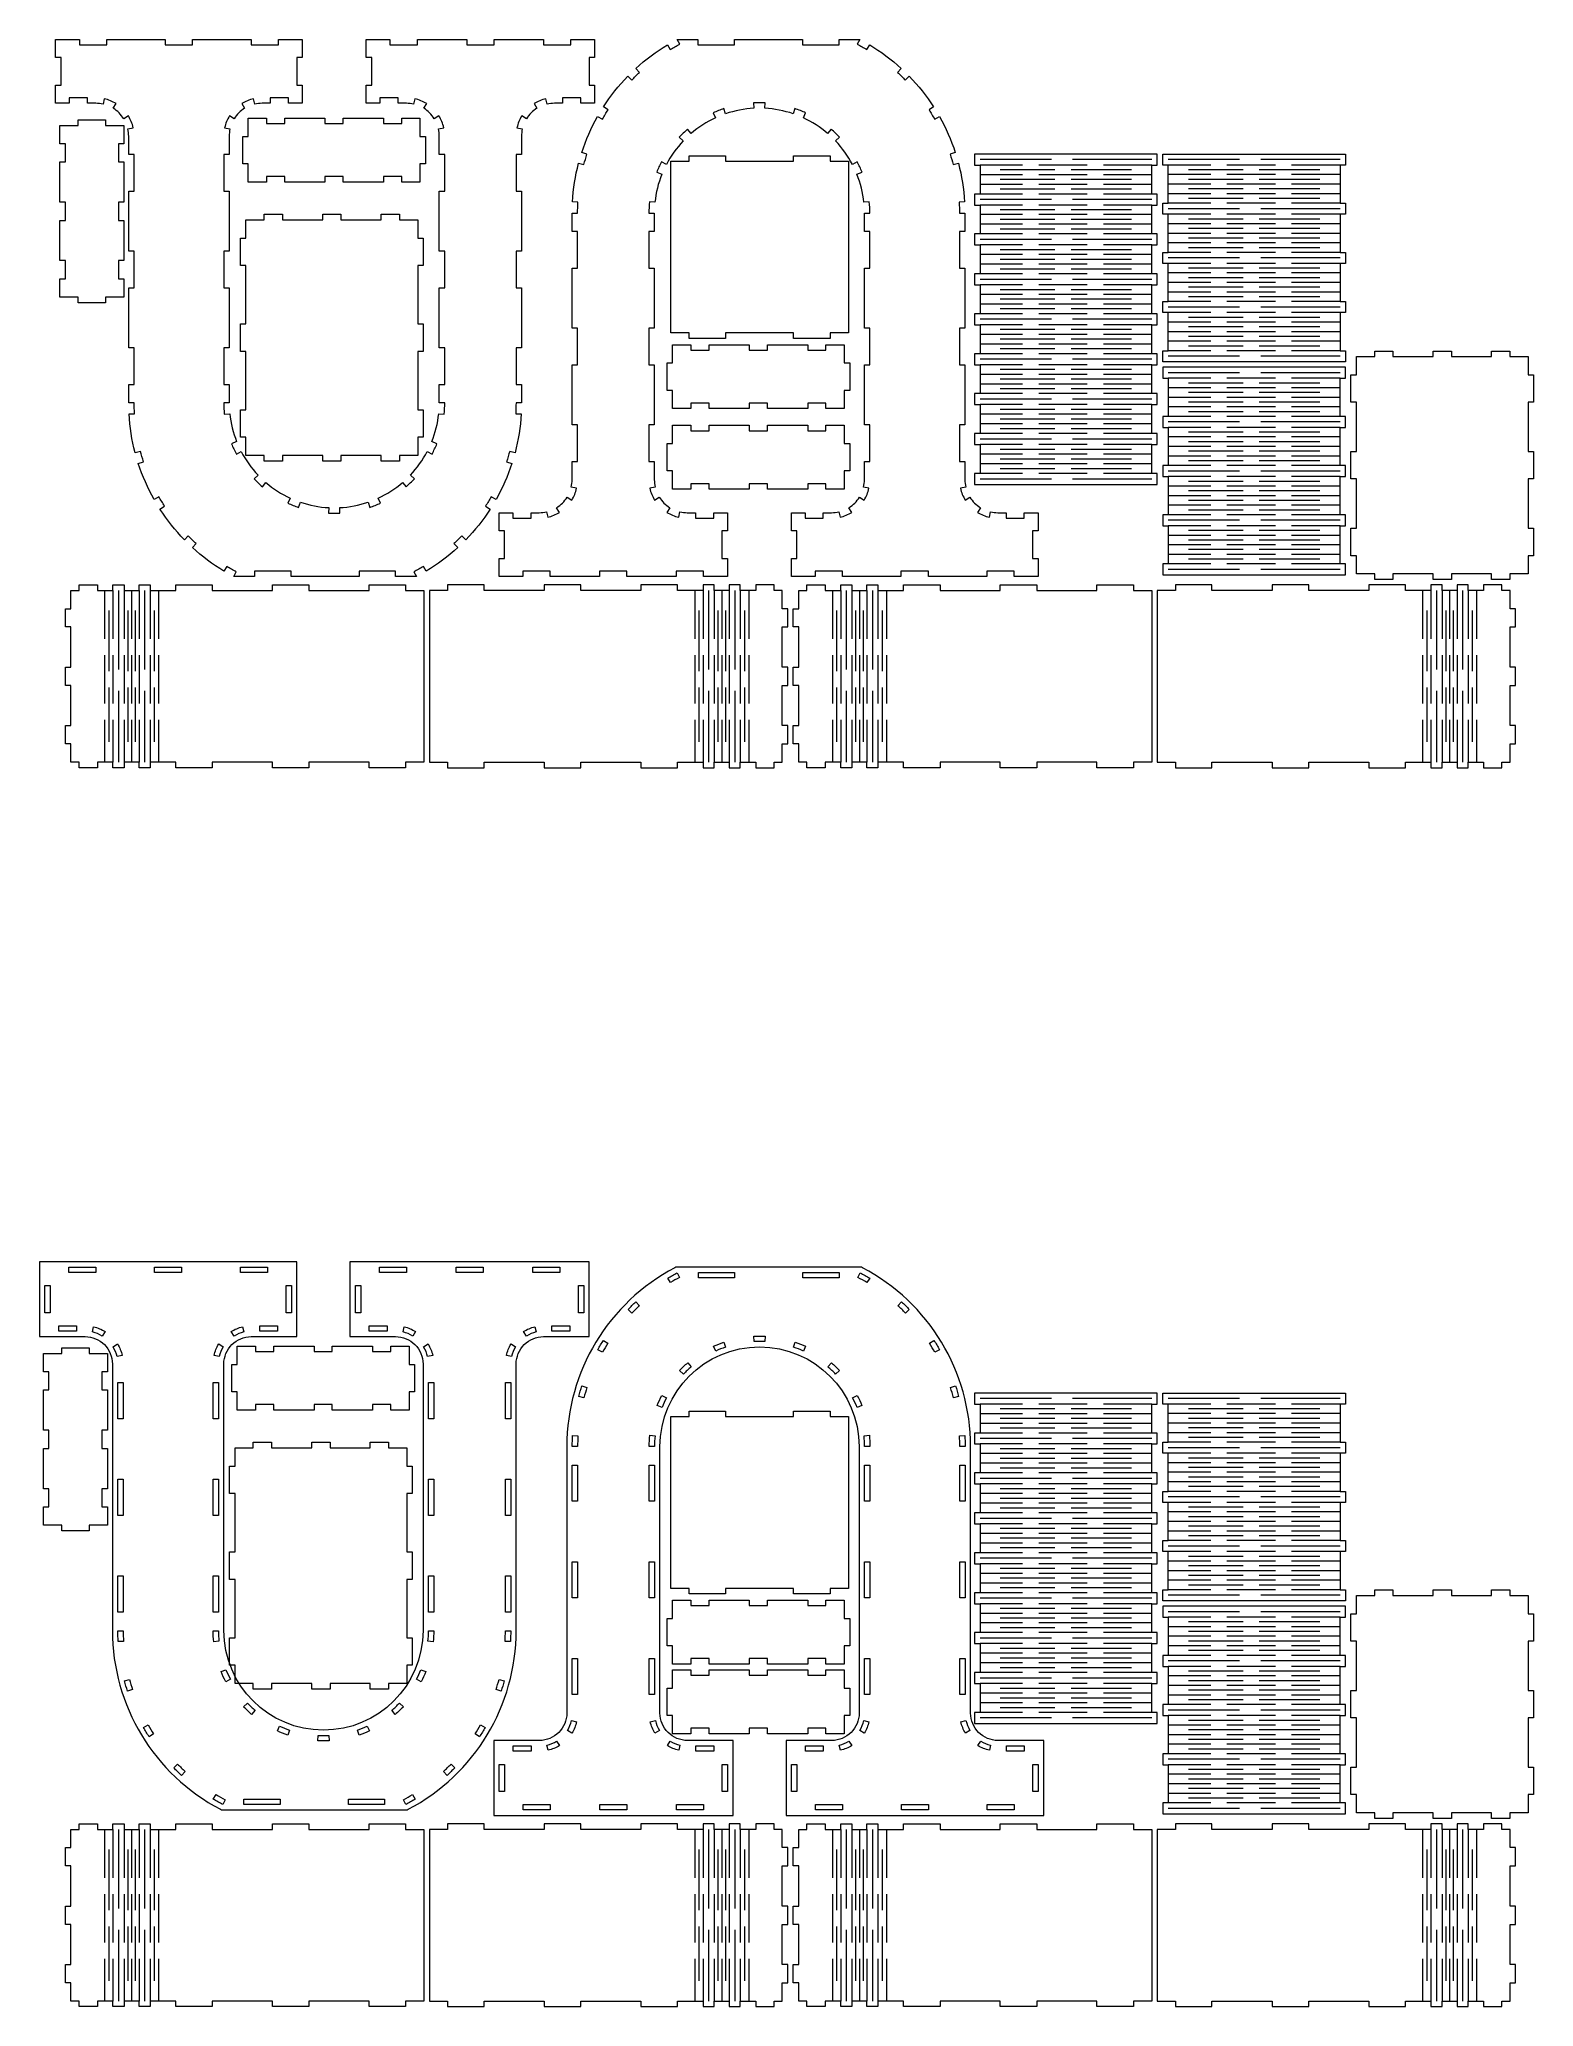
# Model space of a CAD drawing. Header units: millimetres. Extents: x -409 to 409, y -538 to 538.
import ezdxf

# ---------------------------------------------------------------- set-up
doc = ezdxf.new("R2010")
doc.units = ezdxf.units.MM
doc.header["$MEASUREMENT"] = 0
doc.layers.add('Camada 1', color=7, linetype='Continuous')

msp = doc.modelspace()

# ---------------------------------------------------------------- linework, layer by layer
at = {"layer": 'Camada 1', "color": 250, "lineweight": 20}
for points, knots in [([(-342.9271, 281.2033), (-339.0435, 275.1739), (-334.5663, 269.5483), (-329.5624, 264.4106), (-329.5624, 264.4106), (-329.5624, 264.4106), (-327.4133, 266.5038), (-327.4133, 266.5038), (-327.4133, 266.5038), (-326.0176, 265.0707), (-324.581, 263.6781), (-323.1053, 262.3275), (-323.1053, 262.3275), (-323.1053, 262.3275), (-325.1308, 260.1144), (-325.1308, 260.1144), (-325.1308, 260.1144), (-319.8403, 255.2724), (-314.0785, 250.9719), (-307.9315, 247.2773), (-307.9315, 247.2773), (-307.9315, 247.2773), (-306.386, 249.8486), (-306.386, 249.8486), (-306.386, 249.8486), (-304.6715, 248.8181), (-302.9277, 247.837), (-301.1569, 246.9065), (-301.1569, 246.9065), (-301.1569, 246.9065), (-302.5522, 244.2508), (-302.5522, 244.2508), (-302.5522, 244.2508), (-302.5522, 244.2508), (-291.1569, 244.2508), (-291.1569, 244.2508), (-291.1569, 244.2508), (-291.1569, 244.2508), (-291.1569, 247.2508), (-291.1569, 247.2508), (-291.1569, 247.2508), (-291.1569, 247.2508), (-271.1569, 247.2508), (-271.1569, 247.2508), (-271.1569, 247.2508), (-271.1569, 247.2508), (-271.1569, 244.2508), (-271.1569, 244.2508), (-271.1569, 244.2508), (-271.1569, 244.2508), (-233.9475, 244.2508), (-233.9475, 244.2508), (-233.9475, 244.2508), (-233.9475, 244.2508), (-233.9475, 247.2508), (-233.9475, 247.2508), (-233.9475, 247.2508), (-233.9475, 247.2508), (-213.9475, 247.2508), (-213.9475, 247.2508), (-213.9475, 247.2508), (-213.9475, 247.2508), (-213.9475, 244.2508), (-213.9475, 244.2508), (-213.9475, 244.2508), (-213.9475, 244.2508), (-202.5522, 244.2508), (-202.5522, 244.2508), (-202.5522, 244.2508), (-202.5522, 244.2508), (-203.9475, 246.9065), (-203.9475, 246.9065), (-203.9475, 246.9065), (-202.1767, 247.837), (-200.4329, 248.8181), (-198.7184, 249.8486), (-198.7184, 249.8486), (-198.7184, 249.8486), (-197.1729, 247.2773), (-197.1729, 247.2773), (-197.1729, 247.2773), (-191.0259, 250.9719), (-185.2641, 255.2724), (-179.9736, 260.1144), (-179.9736, 260.1144), (-179.9736, 260.1144), (-181.9991, 262.3275), (-181.9991, 262.3275), (-181.9991, 262.3275), (-180.5234, 263.6781), (-179.0868, 265.0707), (-177.6911, 266.5038), (-177.6911, 266.5038), (-177.6911, 266.5038), (-175.542, 264.4106), (-175.542, 264.4106), (-175.542, 264.4106), (-170.5381, 269.5483), (-166.0609, 275.1739), (-162.1773, 281.2033), (-162.1773, 281.2033), (-162.1773, 281.2033), (-164.6994, 282.8278), (-164.6994, 282.8278), (-164.6994, 282.8278), (-163.6161, 284.5095), (-162.5814, 286.222), (-161.5965, 287.9631), (-161.5965, 287.9631), (-161.5965, 287.9631), (-158.9853, 286.4861), (-158.9853, 286.4861), (-158.9853, 286.4861), (-155.4542, 292.7283), (-152.5565, 299.3083), (-150.3358, 306.1277), (-150.3358, 306.1277), (-150.3358, 306.1277), (-153.1883, 307.0566), (-153.1883, 307.0566), (-153.1883, 307.0566), (-152.5689, 308.9587), (-152.0042, 310.8782), (-151.495, 312.8127), (-151.495, 312.8127), (-151.495, 312.8127), (-148.5938, 312.049), (-148.5938, 312.049), (-148.5938, 312.049), (-146.7681, 318.9846), (-145.641, 326.0854), (-145.2294, 333.2454), (-145.2294, 333.2454), (-145.2294, 333.2454), (-148.2244, 333.4176), (-148.2244, 333.4176), (-148.2244, 333.4176), (-148.1097, 335.4145), (-148.0522, 337.4143), (-148.0522, 339.4151), (-148.0522, 339.4151), (-148.0522, 339.4151), (-145.0522, 339.4151), (-145.0522, 339.4151), (-145.0522, 339.4151), (-145.0522, 339.4151), (-145.0522, 349.4151), (-145.0522, 349.4151), (-145.0522, 349.4151), (-145.0522, 349.4151), (-148.0522, 349.4151), (-148.0522, 349.4151), (-148.0522, 349.4151), (-148.0522, 349.4151), (-148.0522, 369.4151), (-148.0522, 369.4151), (-148.0522, 369.4151), (-148.0522, 369.4151), (-145.0522, 369.4151), (-145.0522, 369.4151), (-145.0522, 369.4151), (-145.0522, 369.4151), (-145.0522, 402.333), (-145.0522, 402.333), (-145.0522, 402.333), (-145.0522, 402.333), (-148.0522, 402.333), (-148.0522, 402.333), (-148.0522, 402.333), (-148.0522, 402.333), (-148.0522, 422.333), (-148.0522, 422.333), (-148.0522, 422.333), (-148.0522, 422.333), (-145.0522, 422.333), (-145.0522, 422.333), (-145.0522, 422.333), (-145.0522, 422.333), (-145.0522, 455.2508), (-145.0522, 455.2508), (-145.0522, 455.2508), (-145.0522, 455.2508), (-148.0522, 455.2508), (-148.0522, 455.2508), (-148.0522, 455.2508), (-148.0522, 455.2508), (-148.0522, 475.2508), (-148.0522, 475.2508), (-148.0522, 475.2508), (-148.0522, 475.2508), (-145.0522, 475.2508), (-145.0522, 475.2508), (-145.0522, 475.2508), (-145.0522, 475.2508), (-145.0522, 485.2508), (-145.0522, 485.2508), (-145.0522, 485.2508), (-145.0522, 486.5883), (-144.9031, 487.9216), (-144.6078, 489.226), (-144.6078, 489.226), (-144.6078, 489.226), (-147.5337, 489.8886), (-147.5337, 489.8886), (-147.5337, 489.8886), (-147.0147, 492.1803), (-146.1149, 494.3687), (-144.8715, 496.3626), (-144.8715, 496.3626), (-144.8715, 496.3626), (-142.3259, 494.7752), (-142.3259, 494.7752), (-142.3259, 494.7752), (-140.873, 497.105), (-138.9064, 499.0716), (-136.5766, 500.5245), (-136.5766, 500.5245), (-136.5766, 500.5245), (-138.164, 503.0701), (-138.164, 503.0701), (-138.164, 503.0701), (-136.1701, 504.3135), (-133.9817, 505.2133), (-131.69, 505.7323), (-131.69, 505.7323), (-131.69, 505.7323), (-131.0274, 502.8064), (-131.0274, 502.8064), (-131.0274, 502.8064), (-129.723, 503.1017), (-128.3897, 503.2508), (-127.0522, 503.2508), (-127.0522, 503.2508), (-127.0522, 503.2508), (-122.5522, 503.2508), (-122.5522, 503.2508), (-122.5522, 503.2508), (-122.5522, 503.2508), (-122.5522, 506.2508), (-122.5522, 506.2508), (-122.5522, 506.2508), (-122.5522, 506.2508), (-112.5522, 506.2508), (-112.5522, 506.2508), (-112.5522, 506.2508), (-112.5522, 506.2508), (-112.5522, 503.2508), (-112.5522, 503.2508), (-112.5522, 503.2508), (-112.5522, 503.2508), (-105.0522, 503.2508), (-105.0522, 503.2508), (-105.0522, 503.2508), (-105.0522, 503.2508), (-105.0522, 513.2508), (-105.0522, 513.2508), (-105.0522, 513.2508), (-105.0522, 513.2508), (-108.0522, 513.2508), (-108.0522, 513.2508), (-108.0522, 513.2508), (-108.0522, 513.2508), (-108.0522, 528.2508), (-108.0522, 528.2508), (-108.0522, 528.2508), (-108.0522, 528.2508), (-105.0522, 528.2508), (-105.0522, 528.2508), (-105.0522, 528.2508), (-105.0522, 528.2508), (-105.0522, 538.2508), (-105.0522, 538.2508), (-105.0522, 538.2508), (-105.0522, 538.2508), (-118.0522, 538.2508), (-118.0522, 538.2508), (-118.0522, 538.2508), (-118.0522, 538.2508), (-118.0522, 535.2508), (-118.0522, 535.2508), (-118.0522, 535.2508), (-118.0522, 535.2508), (-133.0522, 535.2508), (-133.0522, 535.2508), (-133.0522, 535.2508), (-133.0522, 535.2508), (-133.0522, 538.2508), (-133.0522, 538.2508), (-133.0522, 538.2508), (-133.0522, 538.2508), (-160.0522, 538.2508), (-160.0522, 538.2508), (-160.0522, 538.2508), (-160.0522, 538.2508), (-160.0522, 535.2508), (-160.0522, 535.2508), (-160.0522, 535.2508), (-160.0522, 535.2508), (-175.0522, 535.2508), (-175.0522, 535.2508), (-175.0522, 535.2508), (-175.0522, 535.2508), (-175.0522, 538.2508), (-175.0522, 538.2508), (-175.0522, 538.2508), (-175.0522, 538.2508), (-202.0522, 538.2508), (-202.0522, 538.2508), (-202.0522, 538.2508), (-202.0522, 538.2508), (-202.0522, 535.2508), (-202.0522, 535.2508), (-202.0522, 535.2508), (-202.0522, 535.2508), (-217.0522, 535.2508), (-217.0522, 535.2508), (-217.0522, 535.2508), (-217.0522, 535.2508), (-217.0522, 538.2508), (-217.0522, 538.2508), (-217.0522, 538.2508), (-217.0522, 538.2508), (-230.0522, 538.2508), (-230.0522, 538.2508), (-230.0522, 538.2508), (-230.0522, 538.2508), (-230.0522, 528.2508), (-230.0522, 528.2508), (-230.0522, 528.2508), (-230.0522, 528.2508), (-227.0522, 528.2508), (-227.0522, 528.2508), (-227.0522, 528.2508), (-227.0522, 528.2508), (-227.0522, 513.2508), (-227.0522, 513.2508), (-227.0522, 513.2508), (-227.0522, 513.2508), (-230.0522, 513.2508), (-230.0522, 513.2508), (-230.0522, 513.2508), (-230.0522, 513.2508), (-230.0522, 503.2508), (-230.0522, 503.2508), (-230.0522, 503.2508), (-230.0522, 503.2508), (-222.5522, 503.2508), (-222.5522, 503.2508), (-222.5522, 503.2508), (-222.5522, 503.2508), (-222.5522, 506.2508), (-222.5522, 506.2508), (-222.5522, 506.2508), (-222.5522, 506.2508), (-212.5522, 506.2508), (-212.5522, 506.2508), (-212.5522, 506.2508), (-212.5522, 506.2508), (-212.5522, 503.2508), (-212.5522, 503.2508), (-212.5522, 503.2508), (-212.5522, 503.2508), (-208.0522, 503.2508), (-208.0522, 503.2508), (-208.0522, 503.2508), (-206.7147, 503.2508), (-205.3814, 503.1017), (-204.077, 502.8064), (-204.077, 502.8064), (-204.077, 502.8064), (-203.4144, 505.7323), (-203.4144, 505.7323), (-203.4144, 505.7323), (-201.1227, 505.2133), (-198.9343, 504.3135), (-196.9404, 503.0701), (-196.9404, 503.0701), (-196.9404, 503.0701), (-198.5278, 500.5245), (-198.5278, 500.5245), (-198.5278, 500.5245), (-196.198, 499.0716), (-194.2314, 497.105), (-192.7785, 494.7752), (-192.7785, 494.7752), (-192.7785, 494.7752), (-190.2329, 496.3626), (-190.2329, 496.3626), (-190.2329, 496.3626), (-188.9895, 494.3687), (-188.0897, 492.1803), (-187.5707, 489.8886), (-187.5707, 489.8886), (-187.5707, 489.8886), (-190.4966, 489.226), (-190.4966, 489.226), (-190.4966, 489.226), (-190.2013, 487.9216), (-190.0522, 486.5883), (-190.0522, 485.2508), (-190.0522, 485.2508), (-190.0522, 485.2508), (-190.0522, 475.2508), (-190.0522, 475.2508), (-190.0522, 475.2508), (-190.0522, 475.2508), (-187.0522, 475.2508), (-187.0522, 475.2508), (-187.0522, 475.2508), (-187.0522, 475.2508), (-187.0522, 455.2508), (-187.0522, 455.2508), (-187.0522, 455.2508), (-187.0522, 455.2508), (-190.0522, 455.2508), (-190.0522, 455.2508), (-190.0522, 455.2508), (-190.0522, 455.2508), (-190.0522, 422.333), (-190.0522, 422.333), (-190.0522, 422.333), (-190.0522, 422.333), (-187.0522, 422.333), (-187.0522, 422.333), (-187.0522, 422.333), (-187.0522, 422.333), (-187.0522, 402.333), (-187.0522, 402.333), (-187.0522, 402.333), (-187.0522, 402.333), (-190.0522, 402.333), (-190.0522, 402.333), (-190.0522, 402.333), (-190.0522, 402.333), (-190.0522, 369.4151), (-190.0522, 369.4151), (-190.0522, 369.4151), (-190.0522, 369.4151), (-187.0522, 369.4151), (-187.0522, 369.4151), (-187.0522, 369.4151), (-187.0522, 369.4151), (-187.0522, 349.4151), (-187.0522, 349.4151), (-187.0522, 349.4151), (-187.0522, 349.4151), (-190.0522, 349.4151), (-190.0522, 349.4151), (-190.0522, 349.4151), (-190.0522, 349.4151), (-190.0522, 339.4151), (-190.0522, 339.4151), (-190.0522, 339.4151), (-190.0522, 339.4151), (-187.0522, 339.4148), (-187.0522, 339.4148), (-187.0522, 339.4148), (-187.0522, 337.3091), (-187.1622, 335.2049), (-187.3816, 333.1107), (-187.3816, 333.1107), (-187.3816, 333.1107), (-190.3652, 333.4233), (-190.3652, 333.4233), (-190.3652, 333.4233), (-190.9159, 328.168), (-192.1883, 323.0137), (-194.1465, 318.1059), (-194.1465, 318.1059), (-194.1465, 318.1059), (-191.3601, 316.9941), (-191.3601, 316.9941), (-191.3601, 316.9941), (-192.1405, 315.0383), (-193.0225, 313.1245), (-194.0025, 311.2607), (-194.0025, 311.2607), (-194.0025, 311.2607), (-196.6578, 312.6567), (-196.6578, 312.6567), (-196.6578, 312.6567), (-199.1168, 307.9797), (-202.2088, 303.664), (-205.8464, 299.8314), (-205.8464, 299.8314), (-205.8464, 299.8314), (-203.6704, 297.7661), (-203.6704, 297.7661), (-203.6704, 297.7661), (-205.1201, 296.2388), (-206.6485, 294.7881), (-208.2494, 293.4201), (-208.2494, 293.4201), (-208.2494, 293.4201), (-210.1983, 295.7009), (-210.1983, 295.7009), (-210.1983, 295.7009), (-214.2155, 292.2682), (-218.6867, 289.4056), (-223.4856, 287.194), (-223.4856, 287.194), (-223.4856, 287.194), (-222.23, 284.4694), (-222.23, 284.4694), (-222.23, 284.4694), (-224.1424, 283.588), (-226.0996, 282.8071), (-228.0935, 282.1298), (-228.0935, 282.1298), (-228.0935, 282.1298), (-229.0584, 284.9704), (-229.0584, 284.9704), (-229.0584, 284.9704), (-234.0617, 283.2709), (-239.2753, 282.2691), (-244.5522, 281.9934), (-244.5522, 281.9934), (-244.5522, 281.9934), (-244.3957, 278.9975), (-244.3957, 278.9975), (-244.3957, 278.9975), (-246.4986, 278.8877), (-248.6058, 278.8877), (-250.7087, 278.9975), (-250.7087, 278.9975), (-250.7087, 278.9975), (-250.5522, 281.9934), (-250.5522, 281.9934), (-250.5522, 281.9934), (-255.8291, 282.2691), (-261.0427, 283.2709), (-266.046, 284.9704), (-266.046, 284.9704), (-266.046, 284.9704), (-267.0109, 282.1298), (-267.0109, 282.1298), (-267.0109, 282.1298), (-269.0048, 282.8071), (-270.962, 283.588), (-272.8744, 284.4694), (-272.8744, 284.4694), (-272.8744, 284.4694), (-271.6188, 287.194), (-271.6188, 287.194), (-271.6188, 287.194), (-276.4177, 289.4056), (-280.8889, 292.2682), (-284.9061, 295.7009), (-284.9061, 295.7009), (-284.9061, 295.7009), (-286.855, 293.4201), (-286.855, 293.4201), (-286.855, 293.4201), (-288.4559, 294.7881), (-289.9843, 296.2388), (-291.434, 297.7661), (-291.434, 297.7661), (-291.434, 297.7661), (-289.258, 299.8314), (-289.258, 299.8314), (-289.258, 299.8314), (-292.8956, 303.664), (-295.9876, 307.9797), (-298.4466, 312.6567), (-298.4466, 312.6567), (-298.4466, 312.6567), (-301.1019, 311.2607), (-301.1019, 311.2607), (-301.1019, 311.2607), (-302.0819, 313.1245), (-302.9639, 315.0383), (-303.7443, 316.9941), (-303.7443, 316.9941), (-303.7443, 316.9941), (-300.9579, 318.1059), (-300.9579, 318.1059), (-300.9579, 318.1059), (-302.9161, 323.0137), (-304.1885, 328.168), (-304.7392, 333.4233), (-304.7392, 333.4233), (-304.7392, 333.4233), (-307.7228, 333.1107), (-307.7228, 333.1107), (-307.7228, 333.1107), (-307.9423, 335.205), (-308.0522, 337.3093), (-308.0522, 339.4151), (-308.0522, 339.4151), (-308.0522, 339.4151), (-305.0522, 339.4151), (-305.0522, 339.4151), (-305.0522, 339.4151), (-305.0522, 339.4151), (-305.0522, 349.4151), (-305.0522, 349.4151), (-305.0522, 349.4151), (-305.0522, 349.4151), (-308.0522, 349.4151), (-308.0522, 349.4151), (-308.0522, 349.4151), (-308.0522, 349.4151), (-308.0522, 369.4151), (-308.0522, 369.4151), (-308.0522, 369.4151), (-308.0522, 369.4151), (-305.0522, 369.4151), (-305.0522, 369.4151), (-305.0522, 369.4151), (-305.0522, 369.4151), (-305.0522, 402.333), (-305.0522, 402.333), (-305.0522, 402.333), (-305.0522, 402.333), (-308.0522, 402.333), (-308.0522, 402.333), (-308.0522, 402.333), (-308.0522, 402.333), (-308.0522, 422.333), (-308.0522, 422.333), (-308.0522, 422.333), (-308.0522, 422.333), (-305.0522, 422.333), (-305.0522, 422.333), (-305.0522, 422.333), (-305.0522, 422.333), (-305.0522, 455.2508), (-305.0522, 455.2508), (-305.0522, 455.2508), (-305.0522, 455.2508), (-308.0522, 455.2508), (-308.0522, 455.2508), (-308.0522, 455.2508), (-308.0522, 455.2508), (-308.0522, 475.2508), (-308.0522, 475.2508), (-308.0522, 475.2508), (-308.0522, 475.2508), (-305.0522, 475.2508), (-305.0522, 475.2508), (-305.0522, 475.2508), (-305.0522, 475.2508), (-305.0522, 485.2508), (-305.0522, 485.2508), (-305.0522, 485.2508), (-305.0522, 486.5883), (-304.9031, 487.9216), (-304.6078, 489.226), (-304.6078, 489.226), (-304.6078, 489.226), (-307.5337, 489.8886), (-307.5337, 489.8886), (-307.5337, 489.8886), (-307.0147, 492.1803), (-306.1149, 494.3687), (-304.8715, 496.3626), (-304.8715, 496.3626), (-304.8715, 496.3626), (-302.3259, 494.7752), (-302.3259, 494.7752), (-302.3259, 494.7752), (-300.873, 497.105), (-298.9064, 499.0716), (-296.5766, 500.5245), (-296.5766, 500.5245), (-296.5766, 500.5245), (-298.164, 503.0701), (-298.164, 503.0701), (-298.164, 503.0701), (-296.1701, 504.3135), (-293.9817, 505.2133), (-291.69, 505.7323), (-291.69, 505.7323), (-291.69, 505.7323), (-291.0274, 502.8064), (-291.0274, 502.8064), (-291.0274, 502.8064), (-289.723, 503.1017), (-288.3897, 503.2508), (-287.0522, 503.2508), (-287.0522, 503.2508), (-287.0522, 503.2508), (-282.5522, 503.2508), (-282.5522, 503.2508), (-282.5522, 503.2508), (-282.5522, 503.2508), (-282.5522, 506.2508), (-282.5522, 506.2508), (-282.5522, 506.2508), (-282.5522, 506.2508), (-272.5522, 506.2508), (-272.5522, 506.2508), (-272.5522, 506.2508), (-272.5522, 506.2508), (-272.5522, 503.2508), (-272.5522, 503.2508), (-272.5522, 503.2508), (-272.5522, 503.2508), (-265.0522, 503.2508), (-265.0522, 503.2508), (-265.0522, 503.2508), (-265.0522, 503.2508), (-265.0522, 513.2508), (-265.0522, 513.2508), (-265.0522, 513.2508), (-265.0522, 513.2508), (-268.0522, 513.2508), (-268.0522, 513.2508), (-268.0522, 513.2508), (-268.0522, 513.2508), (-268.0522, 528.2508), (-268.0522, 528.2508), (-268.0522, 528.2508), (-268.0522, 528.2508), (-265.0522, 528.2508), (-265.0522, 528.2508), (-265.0522, 528.2508), (-265.0522, 528.2508), (-265.0522, 538.2508), (-265.0522, 538.2508), (-265.0522, 538.2508), (-265.0522, 538.2508), (-278.0522, 538.2508), (-278.0522, 538.2508), (-278.0522, 538.2508), (-278.0522, 538.2508), (-278.0522, 535.2508), (-278.0522, 535.2508), (-278.0522, 535.2508), (-278.0522, 535.2508), (-293.0522, 535.2508), (-293.0522, 535.2508), (-293.0522, 535.2508), (-293.0522, 535.2508), (-293.0522, 538.2508), (-293.0522, 538.2508), (-293.0522, 538.2508), (-293.0522, 538.2508), (-325.0522, 538.2508), (-325.0522, 538.2508), (-325.0522, 538.2508), (-325.0522, 538.2508), (-325.0522, 535.2508), (-325.0522, 535.2508), (-325.0522, 535.2508), (-325.0522, 535.2508), (-340.0522, 535.2508), (-340.0522, 535.2508), (-340.0522, 535.2508), (-340.0522, 535.2508), (-340.0522, 538.2508), (-340.0522, 538.2508), (-340.0522, 538.2508), (-340.0522, 538.2508), (-372.0522, 538.2508), (-372.0522, 538.2508), (-372.0522, 538.2508), (-372.0522, 538.2508), (-372.0522, 535.2508), (-372.0522, 535.2508), (-372.0522, 535.2508), (-372.0522, 535.2508), (-387.0522, 535.2508), (-387.0522, 535.2508), (-387.0522, 535.2508), (-387.0522, 535.2508), (-387.0522, 538.2508), (-387.0522, 538.2508), (-387.0522, 538.2508), (-387.0522, 538.2508), (-400.0522, 538.2508), (-400.0522, 538.2508), (-400.0522, 538.2508), (-400.0522, 538.2508), (-400.0522, 528.2508), (-400.0522, 528.2508), (-400.0522, 528.2508), (-400.0522, 528.2508), (-397.0522, 528.2508), (-397.0522, 528.2508), (-397.0522, 528.2508), (-397.0522, 528.2508), (-397.0522, 513.2508), (-397.0522, 513.2508), (-397.0522, 513.2508), (-397.0522, 513.2508), (-400.0522, 513.2508), (-400.0522, 513.2508), (-400.0522, 513.2508), (-400.0522, 513.2508), (-400.0522, 503.2508), (-400.0522, 503.2508), (-400.0522, 503.2508), (-400.0522, 503.2508), (-392.5522, 503.2508), (-392.5522, 503.2508), (-392.5522, 503.2508), (-392.5522, 503.2508), (-392.5522, 506.2508), (-392.5522, 506.2508), (-392.5522, 506.2508), (-392.5522, 506.2508), (-382.5522, 506.2508), (-382.5522, 506.2508), (-382.5522, 506.2508), (-382.5522, 506.2508), (-382.5522, 503.2508), (-382.5522, 503.2508), (-382.5522, 503.2508), (-382.5522, 503.2508), (-378.0522, 503.2508), (-378.0522, 503.2508), (-378.0522, 503.2508), (-376.7147, 503.2508), (-375.3814, 503.1017), (-374.077, 502.8064), (-374.077, 502.8064), (-374.077, 502.8064), (-373.4144, 505.7323), (-373.4144, 505.7323), (-373.4144, 505.7323), (-371.1227, 505.2133), (-368.9343, 504.3135), (-366.9404, 503.0701), (-366.9404, 503.0701), (-366.9404, 503.0701), (-368.5278, 500.5245), (-368.5278, 500.5245), (-368.5278, 500.5245), (-366.198, 499.0716), (-364.2314, 497.105), (-362.7785, 494.7752), (-362.7785, 494.7752), (-362.7785, 494.7752), (-360.2329, 496.3626), (-360.2329, 496.3626), (-360.2329, 496.3626), (-358.9895, 494.3687), (-358.0897, 492.1803), (-357.5707, 489.8886), (-357.5707, 489.8886), (-357.5707, 489.8886), (-360.4966, 489.226), (-360.4966, 489.226), (-360.4966, 489.226), (-360.2013, 487.9216), (-360.0522, 486.5883), (-360.0522, 485.2508), (-360.0522, 485.2508), (-360.0522, 485.2508), (-360.0522, 475.2508), (-360.0522, 475.2508), (-360.0522, 475.2508), (-360.0522, 475.2508), (-357.0522, 475.2508), (-357.0522, 475.2508), (-357.0522, 475.2508), (-357.0522, 475.2508), (-357.0522, 455.2508), (-357.0522, 455.2508), (-357.0522, 455.2508), (-357.0522, 455.2508), (-360.0522, 455.2508), (-360.0522, 455.2508), (-360.0522, 455.2508), (-360.0522, 455.2508), (-360.0522, 422.333), (-360.0522, 422.333), (-360.0522, 422.333), (-360.0522, 422.333), (-357.0522, 422.333), (-357.0522, 422.333), (-357.0522, 422.333), (-357.0522, 422.333), (-357.0522, 402.333), (-357.0522, 402.333), (-357.0522, 402.333), (-357.0522, 402.333), (-360.0522, 402.333), (-360.0522, 402.333), (-360.0522, 402.333), (-360.0522, 402.333), (-360.0522, 369.4151), (-360.0522, 369.4151), (-360.0522, 369.4151), (-360.0522, 369.4151), (-357.0522, 369.4151), (-357.0522, 369.4151), (-357.0522, 369.4151), (-357.0522, 369.4151), (-357.0522, 349.4151), (-357.0522, 349.4151), (-357.0522, 349.4151), (-357.0522, 349.4151), (-360.0522, 349.4151), (-360.0522, 349.4151), (-360.0522, 349.4151), (-360.0522, 349.4151), (-360.0522, 339.4151), (-360.0522, 339.4151), (-360.0522, 339.4151), (-360.0522, 339.4151), (-357.0522, 339.4151), (-357.0522, 339.4151), (-357.0522, 339.4151), (-357.0522, 337.4147), (-356.9948, 335.4147), (-356.88, 333.4176), (-356.88, 333.4176), (-356.88, 333.4176), (-359.875, 333.2454), (-359.875, 333.2454), (-359.875, 333.2454), (-359.4634, 326.0854), (-358.3363, 318.9846), (-356.5106, 312.049), (-356.5106, 312.049), (-356.5106, 312.049), (-353.6094, 312.8127), (-353.6094, 312.8127), (-353.6094, 312.8127), (-353.1002, 310.8782), (-352.5355, 308.9587), (-351.9161, 307.0566), (-351.9161, 307.0566), (-351.9161, 307.0566), (-354.7686, 306.1277), (-354.7686, 306.1277), (-354.7686, 306.1277), (-352.5479, 299.3083), (-349.6502, 292.7283), (-346.1191, 286.4861), (-346.1191, 286.4861), (-346.1191, 286.4861), (-343.5079, 287.9631), (-343.5079, 287.9631), (-343.5079, 287.9631), (-342.523, 286.222), (-341.4883, 284.5095), (-340.405, 282.8278), (-340.405, 282.8278), (-340.405, 282.8278), (-342.9271, 281.2033), (-342.9271, 281.2033)], [0, 0, 0, 0, 0.004219409, 0.004219409, 0.004219409, 0.004219409, 0.008438819, 0.008438819, 0.008438819, 0.008438819, 0.012658228, 0.012658228, 0.012658228, 0.012658228, 0.016877637, 0.016877637, 0.016877637, 0.016877637, 0.021097046, 0.021097046, 0.021097046, 0.021097046, 0.025316456, 0.025316456, 0.025316456, 0.025316456, 0.029535865, 0.029535865, 0.029535865, 0.029535865, 0.033755274, 0.033755274, 0.033755274, 0.033755274, 0.037974684, 0.037974684, 0.037974684, 0.037974684, 0.042194093, 0.042194093, 0.042194093, 0.042194093, 0.046413502, 0.046413502, 0.046413502, 0.046413502, 0.050632911, 0.050632911, 0.050632911, 0.050632911, 0.054852321, 0.054852321, 0.054852321, 0.054852321, 0.05907173, 0.05907173, 0.05907173, 0.05907173, 0.063291139, 0.063291139, 0.063291139, 0.063291139, 0.067510549, 0.067510549, 0.067510549, 0.067510549, 0.071729958, 0.071729958, 0.071729958, 0.071729958, 0.075949367, 0.075949367, 0.075949367, 0.075949367, 0.080168776, 0.080168776, 0.080168776, 0.080168776, 0.084388186, 0.084388186, 0.084388186, 0.084388186, 0.088607595, 0.088607595, 0.088607595, 0.088607595, 0.092827004, 0.092827004, 0.092827004, 0.092827004, 0.097046414, 0.097046414, 0.097046414, 0.097046414, 0.101265823, 0.101265823, 0.101265823, 0.101265823, 0.105485232, 0.105485232, 0.105485232, 0.105485232, 0.109704641, 0.109704641, 0.109704641, 0.109704641, 0.113924051, 0.113924051, 0.113924051, 0.113924051, 0.11814346, 0.11814346, 0.11814346, 0.11814346, 0.122362869, 0.122362869, 0.122362869, 0.122362869, 0.126582278, 0.126582278, 0.126582278, 0.126582278, 0.130801688, 0.130801688, 0.130801688, 0.130801688, 0.135021097, 0.135021097, 0.135021097, 0.135021097, 0.139240506, 0.139240506, 0.139240506, 0.139240506, 0.143459916, 0.143459916, 0.143459916, 0.143459916, 0.147679325, 0.147679325, 0.147679325, 0.147679325, 0.151898734, 0.151898734, 0.151898734, 0.151898734, 0.156118143, 0.156118143, 0.156118143, 0.156118143, 0.160337553, 0.160337553, 0.160337553, 0.160337553, 0.164556962, 0.164556962, 0.164556962, 0.164556962, 0.168776371, 0.168776371, 0.168776371, 0.168776371, 0.172995781, 0.172995781, 0.172995781, 0.172995781, 0.17721519, 0.17721519, 0.17721519, 0.17721519, 0.181434599, 0.181434599, 0.181434599, 0.181434599, 0.185654008, 0.185654008, 0.185654008, 0.185654008, 0.189873418, 0.189873418, 0.189873418, 0.189873418, 0.194092827, 0.194092827, 0.194092827, 0.194092827, 0.198312236, 0.198312236, 0.198312236, 0.198312236, 0.202531646, 0.202531646, 0.202531646, 0.202531646, 0.206751055, 0.206751055, 0.206751055, 0.206751055, 0.210970464, 0.210970464, 0.210970464, 0.210970464, 0.215189873, 0.215189873, 0.215189873, 0.215189873, 0.219409283, 0.219409283, 0.219409283, 0.219409283, 0.223628692, 0.223628692, 0.223628692, 0.223628692, 0.227848101, 0.227848101, 0.227848101, 0.227848101, 0.232067511, 0.232067511, 0.232067511, 0.232067511, 0.23628692, 0.23628692, 0.23628692, 0.23628692, 0.240506329, 0.240506329, 0.240506329, 0.240506329, 0.244725738, 0.244725738, 0.244725738, 0.244725738, 0.248945148, 0.248945148, 0.248945148, 0.248945148, 0.253164557, 0.253164557, 0.253164557, 0.253164557, 0.257383966, 0.257383966, 0.257383966, 0.257383966, 0.261603376, 0.261603376, 0.261603376, 0.261603376, 0.265822785, 0.265822785, 0.265822785, 0.265822785, 0.270042194, 0.270042194, 0.270042194, 0.270042194, 0.274261603, 0.274261603, 0.274261603, 0.274261603, 0.278481013, 0.278481013, 0.278481013, 0.278481013, 0.282700422, 0.282700422, 0.282700422, 0.282700422, 0.286919831, 0.286919831, 0.286919831, 0.286919831, 0.291139241, 0.291139241, 0.291139241, 0.291139241, 0.29535865, 0.29535865, 0.29535865, 0.29535865, 0.299578059, 0.299578059, 0.299578059, 0.299578059, 0.303797468, 0.303797468, 0.303797468, 0.303797468, 0.308016878, 0.308016878, 0.308016878, 0.308016878, 0.312236287, 0.312236287, 0.312236287, 0.312236287, 0.316455696, 0.316455696, 0.316455696, 0.316455696, 0.320675105, 0.320675105, 0.320675105, 0.320675105, 0.324894515, 0.324894515, 0.324894515, 0.324894515, 0.329113924, 0.329113924, 0.329113924, 0.329113924, 0.333333333, 0.333333333, 0.333333333, 0.333333333, 0.337552743, 0.337552743, 0.337552743, 0.337552743, 0.341772152, 0.341772152, 0.341772152, 0.341772152, 0.345991561, 0.345991561, 0.345991561, 0.345991561, 0.35021097, 0.35021097, 0.35021097, 0.35021097, 0.35443038, 0.35443038, 0.35443038, 0.35443038, 0.358649789, 0.358649789, 0.358649789, 0.358649789, 0.362869198, 0.362869198, 0.362869198, 0.362869198, 0.367088608, 0.367088608, 0.367088608, 0.367088608, 0.371308017, 0.371308017, 0.371308017, 0.371308017, 0.375527426, 0.375527426, 0.375527426, 0.375527426, 0.379746835, 0.379746835, 0.379746835, 0.379746835, 0.383966245, 0.383966245, 0.383966245, 0.383966245, 0.388185654, 0.388185654, 0.388185654, 0.388185654, 0.392405063, 0.392405063, 0.392405063, 0.392405063, 0.396624473, 0.396624473, 0.396624473, 0.396624473, 0.400843882, 0.400843882, 0.400843882, 0.400843882, 0.405063291, 0.405063291, 0.405063291, 0.405063291, 0.4092827, 0.4092827, 0.4092827, 0.4092827, 0.41350211, 0.41350211, 0.41350211, 0.41350211, 0.417721519, 0.417721519, 0.417721519, 0.417721519, 0.421940928, 0.421940928, 0.421940928, 0.421940928, 0.426160338, 0.426160338, 0.426160338, 0.426160338, 0.430379747, 0.430379747, 0.430379747, 0.430379747, 0.434599156, 0.434599156, 0.434599156, 0.434599156, 0.438818565, 0.438818565, 0.438818565, 0.438818565, 0.443037975, 0.443037975, 0.443037975, 0.443037975, 0.447257384, 0.447257384, 0.447257384, 0.447257384, 0.451476793, 0.451476793, 0.451476793, 0.451476793, 0.455696203, 0.455696203, 0.455696203, 0.455696203, 0.459915612, 0.459915612, 0.459915612, 0.459915612, 0.464135021, 0.464135021, 0.464135021, 0.464135021, 0.46835443, 0.46835443, 0.46835443, 0.46835443, 0.47257384, 0.47257384, 0.47257384, 0.47257384, 0.476793249, 0.476793249, 0.476793249, 0.476793249, 0.481012658, 0.481012658, 0.481012658, 0.481012658, 0.485232068, 0.485232068, 0.485232068, 0.485232068, 0.489451477, 0.489451477, 0.489451477, 0.489451477, 0.493670886, 0.493670886, 0.493670886, 0.493670886, 0.497890295, 0.497890295, 0.497890295, 0.497890295, 0.502109705, 0.502109705, 0.502109705, 0.502109705, 0.506329114, 0.506329114, 0.506329114, 0.506329114, 0.510548523, 0.510548523, 0.510548523, 0.510548523, 0.514767932, 0.514767932, 0.514767932, 0.514767932, 0.518987342, 0.518987342, 0.518987342, 0.518987342, 0.523206751, 0.523206751, 0.523206751, 0.523206751, 0.52742616, 0.52742616, 0.52742616, 0.52742616, 0.53164557, 0.53164557, 0.53164557, 0.53164557, 0.535864979, 0.535864979, 0.535864979, 0.535864979, 0.540084388, 0.540084388, 0.540084388, 0.540084388, 0.544303797, 0.544303797, 0.544303797, 0.544303797, 0.548523207, 0.548523207, 0.548523207, 0.548523207, 0.552742616, 0.552742616, 0.552742616, 0.552742616, 0.556962025, 0.556962025, 0.556962025, 0.556962025, 0.561181435, 0.561181435, 0.561181435, 0.561181435, 0.565400844, 0.565400844, 0.565400844, 0.565400844, 0.569620253, 0.569620253, 0.569620253, 0.569620253, 0.573839662, 0.573839662, 0.573839662, 0.573839662, 0.578059072, 0.578059072, 0.578059072, 0.578059072, 0.582278481, 0.582278481, 0.582278481, 0.582278481, 0.58649789, 0.58649789, 0.58649789, 0.58649789, 0.5907173, 0.5907173, 0.5907173, 0.5907173, 0.594936709, 0.594936709, 0.594936709, 0.594936709, 0.599156118, 0.599156118, 0.599156118, 0.599156118, 0.603375527, 0.603375527, 0.603375527, 0.603375527, 0.607594937, 0.607594937, 0.607594937, 0.607594937, 0.611814346, 0.611814346, 0.611814346, 0.611814346, 0.616033755, 0.616033755, 0.616033755, 0.616033755, 0.620253165, 0.620253165, 0.620253165, 0.620253165, 0.624472574, 0.624472574, 0.624472574, 0.624472574, 0.628691983, 0.628691983, 0.628691983, 0.628691983, 0.632911392, 0.632911392, 0.632911392, 0.632911392, 0.637130802, 0.637130802, 0.637130802, 0.637130802, 0.641350211, 0.641350211, 0.641350211, 0.641350211, 0.64556962, 0.64556962, 0.64556962, 0.64556962, 0.64978903, 0.64978903, 0.64978903, 0.64978903, 0.654008439, 0.654008439, 0.654008439, 0.654008439, 0.658227848, 0.658227848, 0.658227848, 0.658227848, 0.662447257, 0.662447257, 0.662447257, 0.662447257, 0.666666667, 0.666666667, 0.666666667, 0.666666667, 0.670886076, 0.670886076, 0.670886076, 0.670886076, 0.675105485, 0.675105485, 0.675105485, 0.675105485, 0.679324895, 0.679324895, 0.679324895, 0.679324895, 0.683544304, 0.683544304, 0.683544304, 0.683544304, 0.687763713, 0.687763713, 0.687763713, 0.687763713, 0.691983122, 0.691983122, 0.691983122, 0.691983122, 0.696202532, 0.696202532, 0.696202532, 0.696202532, 0.700421941, 0.700421941, 0.700421941, 0.700421941, 0.70464135, 0.70464135, 0.70464135, 0.70464135, 0.708860759, 0.708860759, 0.708860759, 0.708860759, 0.713080169, 0.713080169, 0.713080169, 0.713080169, 0.717299578, 0.717299578, 0.717299578, 0.717299578, 0.721518987, 0.721518987, 0.721518987, 0.721518987, 0.725738397, 0.725738397, 0.725738397, 0.725738397, 0.729957806, 0.729957806, 0.729957806, 0.729957806, 0.734177215, 0.734177215, 0.734177215, 0.734177215, 0.738396624, 0.738396624, 0.738396624, 0.738396624, 0.742616034, 0.742616034, 0.742616034, 0.742616034, 0.746835443, 0.746835443, 0.746835443, 0.746835443, 0.751054852, 0.751054852, 0.751054852, 0.751054852, 0.755274262, 0.755274262, 0.755274262, 0.755274262, 0.759493671, 0.759493671, 0.759493671, 0.759493671, 0.76371308, 0.76371308, 0.76371308, 0.76371308, 0.767932489, 0.767932489, 0.767932489, 0.767932489, 0.772151899, 0.772151899, 0.772151899, 0.772151899, 0.776371308, 0.776371308, 0.776371308, 0.776371308, 0.780590717, 0.780590717, 0.780590717, 0.780590717, 0.784810127, 0.784810127, 0.784810127, 0.784810127, 0.789029536, 0.789029536, 0.789029536, 0.789029536, 0.793248945, 0.793248945, 0.793248945, 0.793248945, 0.797468354, 0.797468354, 0.797468354, 0.797468354, 0.801687764, 0.801687764, 0.801687764, 0.801687764, 0.805907173, 0.805907173, 0.805907173, 0.805907173, 0.810126582, 0.810126582, 0.810126582, 0.810126582, 0.814345992, 0.814345992, 0.814345992, 0.814345992, 0.818565401, 0.818565401, 0.818565401, 0.818565401, 0.82278481, 0.82278481, 0.82278481, 0.82278481, 0.827004219, 0.827004219, 0.827004219, 0.827004219, 0.831223629, 0.831223629, 0.831223629, 0.831223629, 0.835443038, 0.835443038, 0.835443038, 0.835443038, 0.839662447, 0.839662447, 0.839662447, 0.839662447, 0.843881857, 0.843881857, 0.843881857, 0.843881857, 0.848101266, 0.848101266, 0.848101266, 0.848101266, 0.852320675, 0.852320675, 0.852320675, 0.852320675, 0.856540084, 0.856540084, 0.856540084, 0.856540084, 0.860759494, 0.860759494, 0.860759494, 0.860759494, 0.864978903, 0.864978903, 0.864978903, 0.864978903, 0.869198312, 0.869198312, 0.869198312, 0.869198312, 0.873417722, 0.873417722, 0.873417722, 0.873417722, 0.877637131, 0.877637131, 0.877637131, 0.877637131, 0.88185654, 0.88185654, 0.88185654, 0.88185654, 0.886075949, 0.886075949, 0.886075949, 0.886075949, 0.890295359, 0.890295359, 0.890295359, 0.890295359, 0.894514768, 0.894514768, 0.894514768, 0.894514768, 0.898734177, 0.898734177, 0.898734177, 0.898734177, 0.902953586, 0.902953586, 0.902953586, 0.902953586, 0.907172996, 0.907172996, 0.907172996, 0.907172996, 0.911392405, 0.911392405, 0.911392405, 0.911392405, 0.915611814, 0.915611814, 0.915611814, 0.915611814, 0.919831224, 0.919831224, 0.919831224, 0.919831224, 0.924050633, 0.924050633, 0.924050633, 0.924050633, 0.928270042, 0.928270042, 0.928270042, 0.928270042, 0.932489451, 0.932489451, 0.932489451, 0.932489451, 0.936708861, 0.936708861, 0.936708861, 0.936708861, 0.94092827, 0.94092827, 0.94092827, 0.94092827, 0.945147679, 0.945147679, 0.945147679, 0.945147679, 0.949367089, 0.949367089, 0.949367089, 0.949367089, 0.953586498, 0.953586498, 0.953586498, 0.953586498, 0.957805907, 0.957805907, 0.957805907, 0.957805907, 0.962025316, 0.962025316, 0.962025316, 0.962025316, 0.966244726, 0.966244726, 0.966244726, 0.966244726, 0.970464135, 0.970464135, 0.970464135, 0.970464135, 0.974683544, 0.974683544, 0.974683544, 0.974683544, 0.978902954, 0.978902954, 0.978902954, 0.978902954, 0.983122363, 0.983122363, 0.983122363, 0.983122363, 0.987341772, 0.987341772, 0.987341772, 0.987341772, 0.991561181, 0.991561181, 0.991561181, 0.991561181, 1, 1, 1, 1]), ([(80.5338, 501.2983), (76.6502, 507.3277), (72.173, 512.9533), (67.1691, 518.091), (67.1691, 518.091), (67.1691, 518.091), (65.02, 515.9978), (65.02, 515.9978), (65.02, 515.9978), (63.6243, 517.4309), (62.1877, 518.8235), (60.712, 520.1741), (60.712, 520.1741), (60.712, 520.1741), (62.7375, 522.3872), (62.7375, 522.3872), (62.7375, 522.3872), (57.447, 527.2292), (51.6852, 531.5297), (45.5382, 535.2243), (45.5382, 535.2243), (45.5382, 535.2243), (43.9927, 532.653), (43.9927, 532.653), (43.9927, 532.653), (42.2782, 533.6835), (40.5344, 534.6646), (38.7636, 535.5951), (38.7636, 535.5951), (38.7636, 535.5951), (40.1589, 538.2508), (40.1589, 538.2508), (40.1589, 538.2508), (40.1589, 538.2508), (28.7636, 538.2508), (28.7636, 538.2508), (28.7636, 538.2508), (28.7636, 538.2508), (28.7636, 535.2508), (28.7636, 535.2508), (28.7636, 535.2508), (28.7636, 535.2508), (8.7636, 535.2508), (8.7636, 535.2508), (8.7636, 535.2508), (8.7636, 535.2508), (8.7636, 538.2508), (8.7636, 538.2508), (8.7636, 538.2508), (8.7636, 538.2508), (-28.4458, 538.2508), (-28.4458, 538.2508), (-28.4458, 538.2508), (-28.4458, 538.2508), (-28.4458, 535.2508), (-28.4458, 535.2508), (-28.4458, 535.2508), (-28.4458, 535.2508), (-48.4458, 535.2508), (-48.4458, 535.2508), (-48.4458, 535.2508), (-48.4458, 535.2508), (-48.4458, 538.2508), (-48.4458, 538.2508), (-48.4458, 538.2508), (-48.4458, 538.2508), (-59.8411, 538.2508), (-59.8411, 538.2508), (-59.8411, 538.2508), (-59.8411, 538.2508), (-58.4458, 535.5951), (-58.4458, 535.5951), (-58.4458, 535.5951), (-60.2166, 534.6646), (-61.9604, 533.6835), (-63.6749, 532.653), (-63.6749, 532.653), (-63.6749, 532.653), (-65.2204, 535.2243), (-65.2204, 535.2243), (-65.2204, 535.2243), (-71.3674, 531.5297), (-77.1292, 527.2292), (-82.4197, 522.3872), (-82.4197, 522.3872), (-82.4197, 522.3872), (-80.3942, 520.1741), (-80.3942, 520.1741), (-80.3942, 520.1741), (-81.8699, 518.8235), (-83.3065, 517.4309), (-84.7022, 515.9978), (-84.7022, 515.9978), (-84.7022, 515.9978), (-86.8513, 518.091), (-86.8513, 518.091), (-86.8513, 518.091), (-91.8552, 512.9533), (-96.3324, 507.3277), (-100.216, 501.2983), (-100.216, 501.2983), (-100.216, 501.2983), (-97.6939, 499.6738), (-97.6939, 499.6738), (-97.6939, 499.6738), (-98.7772, 497.9921), (-99.8119, 496.2796), (-100.7968, 494.5385), (-100.7968, 494.5385), (-100.7968, 494.5385), (-103.408, 496.0155), (-103.408, 496.0155), (-103.408, 496.0155), (-106.9391, 489.7733), (-109.8368, 483.1933), (-112.0575, 476.3739), (-112.0575, 476.3739), (-112.0575, 476.3739), (-109.205, 475.445), (-109.205, 475.445), (-109.205, 475.445), (-109.8244, 473.5429), (-110.3891, 471.6234), (-110.8983, 469.6889), (-110.8983, 469.6889), (-110.8983, 469.6889), (-113.7995, 470.4526), (-113.7995, 470.4526), (-113.7995, 470.4526), (-115.6252, 463.517), (-116.7523, 456.4162), (-117.1639, 449.2562), (-117.1639, 449.2562), (-117.1639, 449.2562), (-114.1689, 449.084), (-114.1689, 449.084), (-114.1689, 449.084), (-114.2836, 447.0871), (-114.3411, 445.0873), (-114.3411, 443.0865), (-114.3411, 443.0865), (-114.3411, 443.0865), (-117.3411, 443.0865), (-117.3411, 443.0865), (-117.3411, 443.0865), (-117.3411, 443.0865), (-117.3411, 433.0865), (-117.3411, 433.0865), (-117.3411, 433.0865), (-117.3411, 433.0865), (-114.3411, 433.0865), (-114.3411, 433.0865), (-114.3411, 433.0865), (-114.3411, 433.0865), (-114.3411, 413.0865), (-114.3411, 413.0865), (-114.3411, 413.0865), (-114.3411, 413.0865), (-117.3411, 413.0865), (-117.3411, 413.0865), (-117.3411, 413.0865), (-117.3411, 413.0865), (-117.3411, 380.1686), (-117.3411, 380.1686), (-117.3411, 380.1686), (-117.3411, 380.1686), (-114.3411, 380.1686), (-114.3411, 380.1686), (-114.3411, 380.1686), (-114.3411, 380.1686), (-114.3411, 360.1686), (-114.3411, 360.1686), (-114.3411, 360.1686), (-114.3411, 360.1686), (-117.3411, 360.1686), (-117.3411, 360.1686), (-117.3411, 360.1686), (-117.3411, 360.1686), (-117.3411, 327.2508), (-117.3411, 327.2508), (-117.3411, 327.2508), (-117.3411, 327.2508), (-114.3411, 327.2508), (-114.3411, 327.2508), (-114.3411, 327.2508), (-114.3411, 327.2508), (-114.3411, 307.2508), (-114.3411, 307.2508), (-114.3411, 307.2508), (-114.3411, 307.2508), (-117.3411, 307.2508), (-117.3411, 307.2508), (-117.3411, 307.2508), (-117.3411, 307.2508), (-117.3411, 297.2508), (-117.3411, 297.2508), (-117.3411, 297.2508), (-117.3411, 295.9133), (-117.4902, 294.58), (-117.7855, 293.2756), (-117.7855, 293.2756), (-117.7855, 293.2756), (-114.8596, 292.613), (-114.8596, 292.613), (-114.8596, 292.613), (-115.3786, 290.3213), (-116.2784, 288.1329), (-117.5218, 286.139), (-117.5218, 286.139), (-117.5218, 286.139), (-120.0674, 287.7264), (-120.0674, 287.7264), (-120.0674, 287.7264), (-121.5203, 285.3966), (-123.4869, 283.43), (-125.8167, 281.9771), (-125.8167, 281.9771), (-125.8167, 281.9771), (-124.2293, 279.4315), (-124.2293, 279.4315), (-124.2293, 279.4315), (-126.2232, 278.1881), (-128.4116, 277.2883), (-130.7033, 276.7693), (-130.7033, 276.7693), (-130.7033, 276.7693), (-131.3659, 279.6952), (-131.3659, 279.6952), (-131.3659, 279.6952), (-132.6703, 279.3999), (-134.0036, 279.2508), (-135.3411, 279.2508), (-135.3411, 279.2508), (-135.3411, 279.2508), (-139.8411, 279.2508), (-139.8411, 279.2508), (-139.8411, 279.2508), (-139.8411, 279.2508), (-139.8411, 276.2508), (-139.8411, 276.2508), (-139.8411, 276.2508), (-139.8411, 276.2508), (-149.8411, 276.2508), (-149.8411, 276.2508), (-149.8411, 276.2508), (-149.8411, 276.2508), (-149.8411, 279.2508), (-149.8411, 279.2508), (-149.8411, 279.2508), (-149.8411, 279.2508), (-157.3411, 279.2508), (-157.3411, 279.2508), (-157.3411, 279.2508), (-157.3411, 279.2508), (-157.3411, 269.2508), (-157.3411, 269.2508), (-157.3411, 269.2508), (-157.3411, 269.2508), (-154.3411, 269.2508), (-154.3411, 269.2508), (-154.3411, 269.2508), (-154.3411, 269.2508), (-154.3411, 254.2508), (-154.3411, 254.2508), (-154.3411, 254.2508), (-154.3411, 254.2508), (-157.3411, 254.2508), (-157.3411, 254.2508), (-157.3411, 254.2508), (-157.3411, 254.2508), (-157.3411, 244.2508), (-157.3411, 244.2508), (-157.3411, 244.2508), (-157.3411, 244.2508), (-144.3411, 244.2508), (-144.3411, 244.2508), (-144.3411, 244.2508), (-144.3411, 244.2508), (-144.3411, 247.2508), (-144.3411, 247.2508), (-144.3411, 247.2508), (-144.3411, 247.2508), (-129.3411, 247.2508), (-129.3411, 247.2508), (-129.3411, 247.2508), (-129.3411, 247.2508), (-129.3411, 244.2508), (-129.3411, 244.2508), (-129.3411, 244.2508), (-129.3411, 244.2508), (-102.3411, 244.2508), (-102.3411, 244.2508), (-102.3411, 244.2508), (-102.3411, 244.2508), (-102.3411, 247.2508), (-102.3411, 247.2508), (-102.3411, 247.2508), (-102.3411, 247.2508), (-87.3411, 247.2508), (-87.3411, 247.2508), (-87.3411, 247.2508), (-87.3411, 247.2508), (-87.3411, 244.2508), (-87.3411, 244.2508), (-87.3411, 244.2508), (-87.3411, 244.2508), (-60.3411, 244.2508), (-60.3411, 244.2508), (-60.3411, 244.2508), (-60.3411, 244.2508), (-60.3411, 247.2508), (-60.3411, 247.2508), (-60.3411, 247.2508), (-60.3411, 247.2508), (-45.3411, 247.2508), (-45.3411, 247.2508), (-45.3411, 247.2508), (-45.3411, 247.2508), (-45.3411, 244.2508), (-45.3411, 244.2508), (-45.3411, 244.2508), (-45.3411, 244.2508), (-32.3411, 244.2508), (-32.3411, 244.2508), (-32.3411, 244.2508), (-32.3411, 244.2508), (-32.3411, 254.2508), (-32.3411, 254.2508), (-32.3411, 254.2508), (-32.3411, 254.2508), (-35.3411, 254.2508), (-35.3411, 254.2508), (-35.3411, 254.2508), (-35.3411, 254.2508), (-35.3411, 269.2508), (-35.3411, 269.2508), (-35.3411, 269.2508), (-35.3411, 269.2508), (-32.3411, 269.2508), (-32.3411, 269.2508), (-32.3411, 269.2508), (-32.3411, 269.2508), (-32.3411, 279.2508), (-32.3411, 279.2508), (-32.3411, 279.2508), (-32.3411, 279.2508), (-39.8411, 279.2508), (-39.8411, 279.2508), (-39.8411, 279.2508), (-39.8411, 279.2508), (-39.8411, 276.2508), (-39.8411, 276.2508), (-39.8411, 276.2508), (-39.8411, 276.2508), (-49.8411, 276.2508), (-49.8411, 276.2508), (-49.8411, 276.2508), (-49.8411, 276.2508), (-49.8411, 279.2508), (-49.8411, 279.2508), (-49.8411, 279.2508), (-49.8411, 279.2508), (-54.3411, 279.2508), (-54.3411, 279.2508), (-54.3411, 279.2508), (-55.6786, 279.2508), (-57.0119, 279.3999), (-58.3163, 279.6952), (-58.3163, 279.6952), (-58.3163, 279.6952), (-58.9789, 276.7693), (-58.9789, 276.7693), (-58.9789, 276.7693), (-61.2706, 277.2883), (-63.459, 278.1881), (-65.4529, 279.4315), (-65.4529, 279.4315), (-65.4529, 279.4315), (-63.8655, 281.9771), (-63.8655, 281.9771), (-63.8655, 281.9771), (-66.1953, 283.43), (-68.1619, 285.3966), (-69.6148, 287.7264), (-69.6148, 287.7264), (-69.6148, 287.7264), (-72.1604, 286.139), (-72.1604, 286.139), (-72.1604, 286.139), (-73.4038, 288.1329), (-74.3036, 290.3213), (-74.8226, 292.613), (-74.8226, 292.613), (-74.8226, 292.613), (-71.8967, 293.2756), (-71.8967, 293.2756), (-71.8967, 293.2756), (-72.192, 294.58), (-72.3411, 295.9133), (-72.3411, 297.2508), (-72.3411, 297.2508), (-72.3411, 297.2508), (-72.3411, 307.2508), (-72.3411, 307.2508), (-72.3411, 307.2508), (-72.3411, 307.2508), (-75.3411, 307.2508), (-75.3411, 307.2508), (-75.3411, 307.2508), (-75.3411, 307.2508), (-75.3411, 327.2508), (-75.3411, 327.2508), (-75.3411, 327.2508), (-75.3411, 327.2508), (-72.3411, 327.2508), (-72.3411, 327.2508), (-72.3411, 327.2508), (-72.3411, 327.2508), (-72.3411, 360.1686), (-72.3411, 360.1686), (-72.3411, 360.1686), (-72.3411, 360.1686), (-75.3411, 360.1686), (-75.3411, 360.1686), (-75.3411, 360.1686), (-75.3411, 360.1686), (-75.3411, 380.1686), (-75.3411, 380.1686), (-75.3411, 380.1686), (-75.3411, 380.1686), (-72.3411, 380.1686), (-72.3411, 380.1686), (-72.3411, 380.1686), (-72.3411, 380.1686), (-72.3411, 413.0865), (-72.3411, 413.0865), (-72.3411, 413.0865), (-72.3411, 413.0865), (-75.3411, 413.0865), (-75.3411, 413.0865), (-75.3411, 413.0865), (-75.3411, 413.0865), (-75.3411, 433.0865), (-75.3411, 433.0865), (-75.3411, 433.0865), (-75.3411, 433.0865), (-72.3411, 433.0865), (-72.3411, 433.0865), (-72.3411, 433.0865), (-72.3411, 433.0865), (-72.3411, 443.0865), (-72.3411, 443.0865), (-72.3411, 443.0865), (-72.3411, 443.0865), (-75.3411, 443.0868), (-75.3411, 443.0868), (-75.3411, 443.0868), (-75.3411, 445.1925), (-75.2311, 447.2967), (-75.0117, 449.3909), (-75.0117, 449.3909), (-75.0117, 449.3909), (-72.0281, 449.0783), (-72.0281, 449.0783), (-72.0281, 449.0783), (-71.4774, 454.3336), (-70.205, 459.4879), (-68.2468, 464.3957), (-68.2468, 464.3957), (-68.2468, 464.3957), (-71.0332, 465.5075), (-71.0332, 465.5075), (-71.0332, 465.5075), (-70.2528, 467.4633), (-69.3708, 469.3771), (-68.3908, 471.2409), (-68.3908, 471.2409), (-68.3908, 471.2409), (-65.7355, 469.8449), (-65.7355, 469.8449), (-65.7355, 469.8449), (-63.2765, 474.5219), (-60.1845, 478.8376), (-56.5469, 482.6702), (-56.5469, 482.6702), (-56.5469, 482.6702), (-58.7229, 484.7355), (-58.7229, 484.7355), (-58.7229, 484.7355), (-57.2732, 486.2628), (-55.7448, 487.7135), (-54.1439, 489.0815), (-54.1439, 489.0815), (-54.1439, 489.0815), (-52.195, 486.8007), (-52.195, 486.8007), (-52.195, 486.8007), (-48.1778, 490.2334), (-43.7066, 493.096), (-38.9077, 495.3076), (-38.9077, 495.3076), (-38.9077, 495.3076), (-40.1633, 498.0322), (-40.1633, 498.0322), (-40.1633, 498.0322), (-38.2509, 498.9136), (-36.2937, 499.6945), (-34.2998, 500.3718), (-34.2998, 500.3718), (-34.2998, 500.3718), (-33.3349, 497.5312), (-33.3349, 497.5312), (-33.3349, 497.5312), (-28.3316, 499.2307), (-23.118, 500.2325), (-17.8411, 500.5082), (-17.8411, 500.5082), (-17.8411, 500.5082), (-17.9976, 503.5041), (-17.9976, 503.5041), (-17.9976, 503.5041), (-15.8947, 503.6139), (-13.7875, 503.6139), (-11.6846, 503.5041), (-11.6846, 503.5041), (-11.6846, 503.5041), (-11.8411, 500.5082), (-11.8411, 500.5082), (-11.8411, 500.5082), (-6.5642, 500.2325), (-1.3506, 499.2307), (3.6527, 497.5312), (3.6527, 497.5312), (3.6527, 497.5312), (4.6176, 500.3718), (4.6176, 500.3718), (4.6176, 500.3718), (6.6115, 499.6945), (8.5687, 498.9136), (10.4811, 498.0322), (10.4811, 498.0322), (10.4811, 498.0322), (9.2255, 495.3076), (9.2255, 495.3076), (9.2255, 495.3076), (14.0244, 493.096), (18.4956, 490.2334), (22.5128, 486.8007), (22.5128, 486.8007), (22.5128, 486.8007), (24.4617, 489.0815), (24.4617, 489.0815), (24.4617, 489.0815), (26.0626, 487.7135), (27.591, 486.2628), (29.0407, 484.7355), (29.0407, 484.7355), (29.0407, 484.7355), (26.8647, 482.6702), (26.8647, 482.6702), (26.8647, 482.6702), (30.5023, 478.8376), (33.5943, 474.5219), (36.0533, 469.8449), (36.0533, 469.8449), (36.0533, 469.8449), (38.7086, 471.2409), (38.7086, 471.2409), (38.7086, 471.2409), (39.6886, 469.3771), (40.5706, 467.4633), (41.351, 465.5075), (41.351, 465.5075), (41.351, 465.5075), (38.5646, 464.3957), (38.5646, 464.3957), (38.5646, 464.3957), (40.5228, 459.4879), (41.7952, 454.3336), (42.3459, 449.0783), (42.3459, 449.0783), (42.3459, 449.0783), (45.3295, 449.3909), (45.3295, 449.3909), (45.3295, 449.3909), (45.549, 447.2966), (45.6589, 445.1923), (45.6589, 443.0865), (45.6589, 443.0865), (45.6589, 443.0865), (42.6589, 443.0865), (42.6589, 443.0865), (42.6589, 443.0865), (42.6589, 443.0865), (42.6589, 433.0865), (42.6589, 433.0865), (42.6589, 433.0865), (42.6589, 433.0865), (45.6589, 433.0865), (45.6589, 433.0865), (45.6589, 433.0865), (45.6589, 433.0865), (45.6589, 413.0865), (45.6589, 413.0865), (45.6589, 413.0865), (45.6589, 413.0865), (42.6589, 413.0865), (42.6589, 413.0865), (42.6589, 413.0865), (42.6589, 413.0865), (42.6589, 380.1686), (42.6589, 380.1686), (42.6589, 380.1686), (42.6589, 380.1686), (45.6589, 380.1686), (45.6589, 380.1686), (45.6589, 380.1686), (45.6589, 380.1686), (45.6589, 360.1686), (45.6589, 360.1686), (45.6589, 360.1686), (45.6589, 360.1686), (42.6589, 360.1686), (42.6589, 360.1686), (42.6589, 360.1686), (42.6589, 360.1686), (42.6589, 327.2508), (42.6589, 327.2508), (42.6589, 327.2508), (42.6589, 327.2508), (45.6589, 327.2508), (45.6589, 327.2508), (45.6589, 327.2508), (45.6589, 327.2508), (45.6589, 307.2508), (45.6589, 307.2508), (45.6589, 307.2508), (45.6589, 307.2508), (42.6589, 307.2508), (42.6589, 307.2508), (42.6589, 307.2508), (42.6589, 307.2508), (42.6589, 297.2508), (42.6589, 297.2508), (42.6589, 297.2508), (42.6589, 295.9133), (42.5098, 294.58), (42.2145, 293.2756), (42.2145, 293.2756), (42.2145, 293.2756), (45.1404, 292.613), (45.1404, 292.613), (45.1404, 292.613), (44.6214, 290.3213), (43.7216, 288.1329), (42.4782, 286.139), (42.4782, 286.139), (42.4782, 286.139), (39.9326, 287.7264), (39.9326, 287.7264), (39.9326, 287.7264), (38.4797, 285.3966), (36.5131, 283.43), (34.1833, 281.9771), (34.1833, 281.9771), (34.1833, 281.9771), (35.7707, 279.4315), (35.7707, 279.4315), (35.7707, 279.4315), (33.7768, 278.1881), (31.5884, 277.2883), (29.2967, 276.7693), (29.2967, 276.7693), (29.2967, 276.7693), (28.6341, 279.6952), (28.6341, 279.6952), (28.6341, 279.6952), (27.3297, 279.3999), (25.9964, 279.2508), (24.6589, 279.2508), (24.6589, 279.2508), (24.6589, 279.2508), (20.1589, 279.2508), (20.1589, 279.2508), (20.1589, 279.2508), (20.1589, 279.2508), (20.1589, 276.2508), (20.1589, 276.2508), (20.1589, 276.2508), (20.1589, 276.2508), (10.1589, 276.2508), (10.1589, 276.2508), (10.1589, 276.2508), (10.1589, 276.2508), (10.1589, 279.2508), (10.1589, 279.2508), (10.1589, 279.2508), (10.1589, 279.2508), (2.6589, 279.2508), (2.6589, 279.2508), (2.6589, 279.2508), (2.6589, 279.2508), (2.6589, 269.2508), (2.6589, 269.2508), (2.6589, 269.2508), (2.6589, 269.2508), (5.6589, 269.2508), (5.6589, 269.2508), (5.6589, 269.2508), (5.6589, 269.2508), (5.6589, 254.2508), (5.6589, 254.2508), (5.6589, 254.2508), (5.6589, 254.2508), (2.6589, 254.2508), (2.6589, 254.2508), (2.6589, 254.2508), (2.6589, 254.2508), (2.6589, 244.2508), (2.6589, 244.2508), (2.6589, 244.2508), (2.6589, 244.2508), (15.6589, 244.2508), (15.6589, 244.2508), (15.6589, 244.2508), (15.6589, 244.2508), (15.6589, 247.2508), (15.6589, 247.2508), (15.6589, 247.2508), (15.6589, 247.2508), (30.6589, 247.2508), (30.6589, 247.2508), (30.6589, 247.2508), (30.6589, 247.2508), (30.6589, 244.2508), (30.6589, 244.2508), (30.6589, 244.2508), (30.6589, 244.2508), (62.6589, 244.2508), (62.6589, 244.2508), (62.6589, 244.2508), (62.6589, 244.2508), (62.6589, 247.2508), (62.6589, 247.2508), (62.6589, 247.2508), (62.6589, 247.2508), (77.6589, 247.2508), (77.6589, 247.2508), (77.6589, 247.2508), (77.6589, 247.2508), (77.6589, 244.2508), (77.6589, 244.2508), (77.6589, 244.2508), (77.6589, 244.2508), (109.6589, 244.2508), (109.6589, 244.2508), (109.6589, 244.2508), (109.6589, 244.2508), (109.6589, 247.2508), (109.6589, 247.2508), (109.6589, 247.2508), (109.6589, 247.2508), (124.6589, 247.2508), (124.6589, 247.2508), (124.6589, 247.2508), (124.6589, 247.2508), (124.6589, 244.2508), (124.6589, 244.2508), (124.6589, 244.2508), (124.6589, 244.2508), (137.6589, 244.2508), (137.6589, 244.2508), (137.6589, 244.2508), (137.6589, 244.2508), (137.6589, 254.2508), (137.6589, 254.2508), (137.6589, 254.2508), (137.6589, 254.2508), (134.6589, 254.2508), (134.6589, 254.2508), (134.6589, 254.2508), (134.6589, 254.2508), (134.6589, 269.2508), (134.6589, 269.2508), (134.6589, 269.2508), (134.6589, 269.2508), (137.6589, 269.2508), (137.6589, 269.2508), (137.6589, 269.2508), (137.6589, 269.2508), (137.6589, 279.2508), (137.6589, 279.2508), (137.6589, 279.2508), (137.6589, 279.2508), (130.1589, 279.2508), (130.1589, 279.2508), (130.1589, 279.2508), (130.1589, 279.2508), (130.1589, 276.2508), (130.1589, 276.2508), (130.1589, 276.2508), (130.1589, 276.2508), (120.1589, 276.2508), (120.1589, 276.2508), (120.1589, 276.2508), (120.1589, 276.2508), (120.1589, 279.2508), (120.1589, 279.2508), (120.1589, 279.2508), (120.1589, 279.2508), (115.6589, 279.2508), (115.6589, 279.2508), (115.6589, 279.2508), (114.3214, 279.2508), (112.9881, 279.3999), (111.6837, 279.6952), (111.6837, 279.6952), (111.6837, 279.6952), (111.0211, 276.7693), (111.0211, 276.7693), (111.0211, 276.7693), (108.7294, 277.2883), (106.541, 278.1881), (104.5471, 279.4315), (104.5471, 279.4315), (104.5471, 279.4315), (106.1345, 281.9771), (106.1345, 281.9771), (106.1345, 281.9771), (103.8047, 283.43), (101.8381, 285.3966), (100.3852, 287.7264), (100.3852, 287.7264), (100.3852, 287.7264), (97.8396, 286.139), (97.8396, 286.139), (97.8396, 286.139), (96.5962, 288.1329), (95.6964, 290.3213), (95.1774, 292.613), (95.1774, 292.613), (95.1774, 292.613), (98.1033, 293.2756), (98.1033, 293.2756), (98.1033, 293.2756), (97.808, 294.58), (97.6589, 295.9133), (97.6589, 297.2508), (97.6589, 297.2508), (97.6589, 297.2508), (97.6589, 307.2508), (97.6589, 307.2508), (97.6589, 307.2508), (97.6589, 307.2508), (94.6589, 307.2508), (94.6589, 307.2508), (94.6589, 307.2508), (94.6589, 307.2508), (94.6589, 327.2508), (94.6589, 327.2508), (94.6589, 327.2508), (94.6589, 327.2508), (97.6589, 327.2508), (97.6589, 327.2508), (97.6589, 327.2508), (97.6589, 327.2508), (97.6589, 360.1686), (97.6589, 360.1686), (97.6589, 360.1686), (97.6589, 360.1686), (94.6589, 360.1686), (94.6589, 360.1686), (94.6589, 360.1686), (94.6589, 360.1686), (94.6589, 380.1686), (94.6589, 380.1686), (94.6589, 380.1686), (94.6589, 380.1686), (97.6589, 380.1686), (97.6589, 380.1686), (97.6589, 380.1686), (97.6589, 380.1686), (97.6589, 413.0865), (97.6589, 413.0865), (97.6589, 413.0865), (97.6589, 413.0865), (94.6589, 413.0865), (94.6589, 413.0865), (94.6589, 413.0865), (94.6589, 413.0865), (94.6589, 433.0865), (94.6589, 433.0865), (94.6589, 433.0865), (94.6589, 433.0865), (97.6589, 433.0865), (97.6589, 433.0865), (97.6589, 433.0865), (97.6589, 433.0865), (97.6589, 443.0865), (97.6589, 443.0865), (97.6589, 443.0865), (97.6589, 443.0865), (94.6589, 443.0865), (94.6589, 443.0865), (94.6589, 443.0865), (94.6589, 445.0869), (94.6015, 447.0869), (94.4867, 449.084), (94.4867, 449.084), (94.4867, 449.084), (97.4817, 449.2562), (97.4817, 449.2562), (97.4817, 449.2562), (97.0701, 456.4162), (95.943, 463.517), (94.1173, 470.4526), (94.1173, 470.4526), (94.1173, 470.4526), (91.2161, 469.6889), (91.2161, 469.6889), (91.2161, 469.6889), (90.7069, 471.6234), (90.1422, 473.5429), (89.5228, 475.445), (89.5228, 475.445), (89.5228, 475.445), (92.3753, 476.3739), (92.3753, 476.3739), (92.3753, 476.3739), (90.1546, 483.1933), (87.2569, 489.7733), (83.7258, 496.0155), (83.7258, 496.0155), (83.7258, 496.0155), (81.1146, 494.5385), (81.1146, 494.5385), (81.1146, 494.5385), (80.1297, 496.2796), (79.095, 497.9921), (78.0117, 499.6738), (78.0117, 499.6738), (78.0117, 499.6738), (80.5338, 501.2983), (80.5338, 501.2983)], [0, 0, 0, 0, 0.004219409, 0.004219409, 0.004219409, 0.004219409, 0.008438819, 0.008438819, 0.008438819, 0.008438819, 0.012658228, 0.012658228, 0.012658228, 0.012658228, 0.016877637, 0.016877637, 0.016877637, 0.016877637, 0.021097046, 0.021097046, 0.021097046, 0.021097046, 0.025316456, 0.025316456, 0.025316456, 0.025316456, 0.029535865, 0.029535865, 0.029535865, 0.029535865, 0.033755274, 0.033755274, 0.033755274, 0.033755274, 0.037974684, 0.037974684, 0.037974684, 0.037974684, 0.042194093, 0.042194093, 0.042194093, 0.042194093, 0.046413502, 0.046413502, 0.046413502, 0.046413502, 0.050632911, 0.050632911, 0.050632911, 0.050632911, 0.054852321, 0.054852321, 0.054852321, 0.054852321, 0.05907173, 0.05907173, 0.05907173, 0.05907173, 0.063291139, 0.063291139, 0.063291139, 0.063291139, 0.067510549, 0.067510549, 0.067510549, 0.067510549, 0.071729958, 0.071729958, 0.071729958, 0.071729958, 0.075949367, 0.075949367, 0.075949367, 0.075949367, 0.080168776, 0.080168776, 0.080168776, 0.080168776, 0.084388186, 0.084388186, 0.084388186, 0.084388186, 0.088607595, 0.088607595, 0.088607595, 0.088607595, 0.092827004, 0.092827004, 0.092827004, 0.092827004, 0.097046414, 0.097046414, 0.097046414, 0.097046414, 0.101265823, 0.101265823, 0.101265823, 0.101265823, 0.105485232, 0.105485232, 0.105485232, 0.105485232, 0.109704641, 0.109704641, 0.109704641, 0.109704641, 0.113924051, 0.113924051, 0.113924051, 0.113924051, 0.11814346, 0.11814346, 0.11814346, 0.11814346, 0.122362869, 0.122362869, 0.122362869, 0.122362869, 0.126582278, 0.126582278, 0.126582278, 0.126582278, 0.130801688, 0.130801688, 0.130801688, 0.130801688, 0.135021097, 0.135021097, 0.135021097, 0.135021097, 0.139240506, 0.139240506, 0.139240506, 0.139240506, 0.143459916, 0.143459916, 0.143459916, 0.143459916, 0.147679325, 0.147679325, 0.147679325, 0.147679325, 0.151898734, 0.151898734, 0.151898734, 0.151898734, 0.156118143, 0.156118143, 0.156118143, 0.156118143, 0.160337553, 0.160337553, 0.160337553, 0.160337553, 0.164556962, 0.164556962, 0.164556962, 0.164556962, 0.168776371, 0.168776371, 0.168776371, 0.168776371, 0.172995781, 0.172995781, 0.172995781, 0.172995781, 0.17721519, 0.17721519, 0.17721519, 0.17721519, 0.181434599, 0.181434599, 0.181434599, 0.181434599, 0.185654008, 0.185654008, 0.185654008, 0.185654008, 0.189873418, 0.189873418, 0.189873418, 0.189873418, 0.194092827, 0.194092827, 0.194092827, 0.194092827, 0.198312236, 0.198312236, 0.198312236, 0.198312236, 0.202531646, 0.202531646, 0.202531646, 0.202531646, 0.206751055, 0.206751055, 0.206751055, 0.206751055, 0.210970464, 0.210970464, 0.210970464, 0.210970464, 0.215189873, 0.215189873, 0.215189873, 0.215189873, 0.219409283, 0.219409283, 0.219409283, 0.219409283, 0.223628692, 0.223628692, 0.223628692, 0.223628692, 0.227848101, 0.227848101, 0.227848101, 0.227848101, 0.232067511, 0.232067511, 0.232067511, 0.232067511, 0.23628692, 0.23628692, 0.23628692, 0.23628692, 0.240506329, 0.240506329, 0.240506329, 0.240506329, 0.244725738, 0.244725738, 0.244725738, 0.244725738, 0.248945148, 0.248945148, 0.248945148, 0.248945148, 0.253164557, 0.253164557, 0.253164557, 0.253164557, 0.257383966, 0.257383966, 0.257383966, 0.257383966, 0.261603376, 0.261603376, 0.261603376, 0.261603376, 0.265822785, 0.265822785, 0.265822785, 0.265822785, 0.270042194, 0.270042194, 0.270042194, 0.270042194, 0.274261603, 0.274261603, 0.274261603, 0.274261603, 0.278481013, 0.278481013, 0.278481013, 0.278481013, 0.282700422, 0.282700422, 0.282700422, 0.282700422, 0.286919831, 0.286919831, 0.286919831, 0.286919831, 0.291139241, 0.291139241, 0.291139241, 0.291139241, 0.29535865, 0.29535865, 0.29535865, 0.29535865, 0.299578059, 0.299578059, 0.299578059, 0.299578059, 0.303797468, 0.303797468, 0.303797468, 0.303797468, 0.308016878, 0.308016878, 0.308016878, 0.308016878, 0.312236287, 0.312236287, 0.312236287, 0.312236287, 0.316455696, 0.316455696, 0.316455696, 0.316455696, 0.320675105, 0.320675105, 0.320675105, 0.320675105, 0.324894515, 0.324894515, 0.324894515, 0.324894515, 0.329113924, 0.329113924, 0.329113924, 0.329113924, 0.333333333, 0.333333333, 0.333333333, 0.333333333, 0.337552743, 0.337552743, 0.337552743, 0.337552743, 0.341772152, 0.341772152, 0.341772152, 0.341772152, 0.345991561, 0.345991561, 0.345991561, 0.345991561, 0.35021097, 0.35021097, 0.35021097, 0.35021097, 0.35443038, 0.35443038, 0.35443038, 0.35443038, 0.358649789, 0.358649789, 0.358649789, 0.358649789, 0.362869198, 0.362869198, 0.362869198, 0.362869198, 0.367088608, 0.367088608, 0.367088608, 0.367088608, 0.371308017, 0.371308017, 0.371308017, 0.371308017, 0.375527426, 0.375527426, 0.375527426, 0.375527426, 0.379746835, 0.379746835, 0.379746835, 0.379746835, 0.383966245, 0.383966245, 0.383966245, 0.383966245, 0.388185654, 0.388185654, 0.388185654, 0.388185654, 0.392405063, 0.392405063, 0.392405063, 0.392405063, 0.396624473, 0.396624473, 0.396624473, 0.396624473, 0.400843882, 0.400843882, 0.400843882, 0.400843882, 0.405063291, 0.405063291, 0.405063291, 0.405063291, 0.4092827, 0.4092827, 0.4092827, 0.4092827, 0.41350211, 0.41350211, 0.41350211, 0.41350211, 0.417721519, 0.417721519, 0.417721519, 0.417721519, 0.421940928, 0.421940928, 0.421940928, 0.421940928, 0.426160338, 0.426160338, 0.426160338, 0.426160338, 0.430379747, 0.430379747, 0.430379747, 0.430379747, 0.434599156, 0.434599156, 0.434599156, 0.434599156, 0.438818565, 0.438818565, 0.438818565, 0.438818565, 0.443037975, 0.443037975, 0.443037975, 0.443037975, 0.447257384, 0.447257384, 0.447257384, 0.447257384, 0.451476793, 0.451476793, 0.451476793, 0.451476793, 0.455696203, 0.455696203, 0.455696203, 0.455696203, 0.459915612, 0.459915612, 0.459915612, 0.459915612, 0.464135021, 0.464135021, 0.464135021, 0.464135021, 0.46835443, 0.46835443, 0.46835443, 0.46835443, 0.47257384, 0.47257384, 0.47257384, 0.47257384, 0.476793249, 0.476793249, 0.476793249, 0.476793249, 0.481012658, 0.481012658, 0.481012658, 0.481012658, 0.485232068, 0.485232068, 0.485232068, 0.485232068, 0.489451477, 0.489451477, 0.489451477, 0.489451477, 0.493670886, 0.493670886, 0.493670886, 0.493670886, 0.497890295, 0.497890295, 0.497890295, 0.497890295, 0.502109705, 0.502109705, 0.502109705, 0.502109705, 0.506329114, 0.506329114, 0.506329114, 0.506329114, 0.510548523, 0.510548523, 0.510548523, 0.510548523, 0.514767932, 0.514767932, 0.514767932, 0.514767932, 0.518987342, 0.518987342, 0.518987342, 0.518987342, 0.523206751, 0.523206751, 0.523206751, 0.523206751, 0.52742616, 0.52742616, 0.52742616, 0.52742616, 0.53164557, 0.53164557, 0.53164557, 0.53164557, 0.535864979, 0.535864979, 0.535864979, 0.535864979, 0.540084388, 0.540084388, 0.540084388, 0.540084388, 0.544303797, 0.544303797, 0.544303797, 0.544303797, 0.548523207, 0.548523207, 0.548523207, 0.548523207, 0.552742616, 0.552742616, 0.552742616, 0.552742616, 0.556962025, 0.556962025, 0.556962025, 0.556962025, 0.561181435, 0.561181435, 0.561181435, 0.561181435, 0.565400844, 0.565400844, 0.565400844, 0.565400844, 0.569620253, 0.569620253, 0.569620253, 0.569620253, 0.573839662, 0.573839662, 0.573839662, 0.573839662, 0.578059072, 0.578059072, 0.578059072, 0.578059072, 0.582278481, 0.582278481, 0.582278481, 0.582278481, 0.58649789, 0.58649789, 0.58649789, 0.58649789, 0.5907173, 0.5907173, 0.5907173, 0.5907173, 0.594936709, 0.594936709, 0.594936709, 0.594936709, 0.599156118, 0.599156118, 0.599156118, 0.599156118, 0.603375527, 0.603375527, 0.603375527, 0.603375527, 0.607594937, 0.607594937, 0.607594937, 0.607594937, 0.611814346, 0.611814346, 0.611814346, 0.611814346, 0.616033755, 0.616033755, 0.616033755, 0.616033755, 0.620253165, 0.620253165, 0.620253165, 0.620253165, 0.624472574, 0.624472574, 0.624472574, 0.624472574, 0.628691983, 0.628691983, 0.628691983, 0.628691983, 0.632911392, 0.632911392, 0.632911392, 0.632911392, 0.637130802, 0.637130802, 0.637130802, 0.637130802, 0.641350211, 0.641350211, 0.641350211, 0.641350211, 0.64556962, 0.64556962, 0.64556962, 0.64556962, 0.64978903, 0.64978903, 0.64978903, 0.64978903, 0.654008439, 0.654008439, 0.654008439, 0.654008439, 0.658227848, 0.658227848, 0.658227848, 0.658227848, 0.662447257, 0.662447257, 0.662447257, 0.662447257, 0.666666667, 0.666666667, 0.666666667, 0.666666667, 0.670886076, 0.670886076, 0.670886076, 0.670886076, 0.675105485, 0.675105485, 0.675105485, 0.675105485, 0.679324895, 0.679324895, 0.679324895, 0.679324895, 0.683544304, 0.683544304, 0.683544304, 0.683544304, 0.687763713, 0.687763713, 0.687763713, 0.687763713, 0.691983122, 0.691983122, 0.691983122, 0.691983122, 0.696202532, 0.696202532, 0.696202532, 0.696202532, 0.700421941, 0.700421941, 0.700421941, 0.700421941, 0.70464135, 0.70464135, 0.70464135, 0.70464135, 0.708860759, 0.708860759, 0.708860759, 0.708860759, 0.713080169, 0.713080169, 0.713080169, 0.713080169, 0.717299578, 0.717299578, 0.717299578, 0.717299578, 0.721518987, 0.721518987, 0.721518987, 0.721518987, 0.725738397, 0.725738397, 0.725738397, 0.725738397, 0.729957806, 0.729957806, 0.729957806, 0.729957806, 0.734177215, 0.734177215, 0.734177215, 0.734177215, 0.738396624, 0.738396624, 0.738396624, 0.738396624, 0.742616034, 0.742616034, 0.742616034, 0.742616034, 0.746835443, 0.746835443, 0.746835443, 0.746835443, 0.751054852, 0.751054852, 0.751054852, 0.751054852, 0.755274262, 0.755274262, 0.755274262, 0.755274262, 0.759493671, 0.759493671, 0.759493671, 0.759493671, 0.76371308, 0.76371308, 0.76371308, 0.76371308, 0.767932489, 0.767932489, 0.767932489, 0.767932489, 0.772151899, 0.772151899, 0.772151899, 0.772151899, 0.776371308, 0.776371308, 0.776371308, 0.776371308, 0.780590717, 0.780590717, 0.780590717, 0.780590717, 0.784810127, 0.784810127, 0.784810127, 0.784810127, 0.789029536, 0.789029536, 0.789029536, 0.789029536, 0.793248945, 0.793248945, 0.793248945, 0.793248945, 0.797468354, 0.797468354, 0.797468354, 0.797468354, 0.801687764, 0.801687764, 0.801687764, 0.801687764, 0.805907173, 0.805907173, 0.805907173, 0.805907173, 0.810126582, 0.810126582, 0.810126582, 0.810126582, 0.814345992, 0.814345992, 0.814345992, 0.814345992, 0.818565401, 0.818565401, 0.818565401, 0.818565401, 0.82278481, 0.82278481, 0.82278481, 0.82278481, 0.827004219, 0.827004219, 0.827004219, 0.827004219, 0.831223629, 0.831223629, 0.831223629, 0.831223629, 0.835443038, 0.835443038, 0.835443038, 0.835443038, 0.839662447, 0.839662447, 0.839662447, 0.839662447, 0.843881857, 0.843881857, 0.843881857, 0.843881857, 0.848101266, 0.848101266, 0.848101266, 0.848101266, 0.852320675, 0.852320675, 0.852320675, 0.852320675, 0.856540084, 0.856540084, 0.856540084, 0.856540084, 0.860759494, 0.860759494, 0.860759494, 0.860759494, 0.864978903, 0.864978903, 0.864978903, 0.864978903, 0.869198312, 0.869198312, 0.869198312, 0.869198312, 0.873417722, 0.873417722, 0.873417722, 0.873417722, 0.877637131, 0.877637131, 0.877637131, 0.877637131, 0.88185654, 0.88185654, 0.88185654, 0.88185654, 0.886075949, 0.886075949, 0.886075949, 0.886075949, 0.890295359, 0.890295359, 0.890295359, 0.890295359, 0.894514768, 0.894514768, 0.894514768, 0.894514768, 0.898734177, 0.898734177, 0.898734177, 0.898734177, 0.902953586, 0.902953586, 0.902953586, 0.902953586, 0.907172996, 0.907172996, 0.907172996, 0.907172996, 0.911392405, 0.911392405, 0.911392405, 0.911392405, 0.915611814, 0.915611814, 0.915611814, 0.915611814, 0.919831224, 0.919831224, 0.919831224, 0.919831224, 0.924050633, 0.924050633, 0.924050633, 0.924050633, 0.928270042, 0.928270042, 0.928270042, 0.928270042, 0.932489451, 0.932489451, 0.932489451, 0.932489451, 0.936708861, 0.936708861, 0.936708861, 0.936708861, 0.94092827, 0.94092827, 0.94092827, 0.94092827, 0.945147679, 0.945147679, 0.945147679, 0.945147679, 0.949367089, 0.949367089, 0.949367089, 0.949367089, 0.953586498, 0.953586498, 0.953586498, 0.953586498, 0.957805907, 0.957805907, 0.957805907, 0.957805907, 0.962025316, 0.962025316, 0.962025316, 0.962025316, 0.966244726, 0.966244726, 0.966244726, 0.966244726, 0.970464135, 0.970464135, 0.970464135, 0.970464135, 0.974683544, 0.974683544, 0.974683544, 0.974683544, 0.978902954, 0.978902954, 0.978902954, 0.978902954, 0.983122363, 0.983122363, 0.983122363, 0.983122363, 0.987341772, 0.987341772, 0.987341772, 0.987341772, 0.991561181, 0.991561181, 0.991561181, 0.991561181, 1, 1, 1, 1]), ([(-397.6732, 397.1523), (-397.6732, 397.1523), (-387.6732, 397.1523), (-387.6732, 397.1523), (-387.6732, 397.1523), (-387.6732, 397.1523), (-387.6732, 394.1523), (-387.6732, 394.1523), (-387.6732, 394.1523), (-387.6732, 394.1523), (-372.6732, 394.1523), (-372.6732, 394.1523), (-372.6732, 394.1523), (-372.6732, 394.1523), (-372.6732, 397.1523), (-372.6732, 397.1523), (-372.6732, 397.1523), (-372.6732, 397.1523), (-362.6732, 397.1523), (-362.6732, 397.1523), (-362.6732, 397.1523), (-362.6732, 397.1523), (-362.6732, 407.1523), (-362.6732, 407.1523), (-362.6732, 407.1523), (-362.6732, 407.1523), (-365.6732, 407.1523), (-365.6732, 407.1523), (-365.6732, 407.1523), (-365.6732, 407.1523), (-365.6732, 417.1523), (-365.6732, 417.1523), (-365.6732, 417.1523), (-365.6732, 417.1523), (-362.6732, 417.1523), (-362.6732, 417.1523), (-362.6732, 417.1523), (-362.6732, 417.1523), (-362.6732, 439.1523), (-362.6732, 439.1523), (-362.6732, 439.1523), (-362.6732, 439.1523), (-365.6732, 439.1523), (-365.6732, 439.1523), (-365.6732, 439.1523), (-365.6732, 439.1523), (-365.6732, 449.1523), (-365.6732, 449.1523), (-365.6732, 449.1523), (-365.6732, 449.1523), (-362.6732, 449.1523), (-362.6732, 449.1523), (-362.6732, 449.1523), (-362.6732, 449.1523), (-362.6732, 471.1523), (-362.6732, 471.1523), (-362.6732, 471.1523), (-362.6732, 471.1523), (-365.6732, 471.1523), (-365.6732, 471.1523), (-365.6732, 471.1523), (-365.6732, 471.1523), (-365.6732, 481.1523), (-365.6732, 481.1523), (-365.6732, 481.1523), (-365.6732, 481.1523), (-362.6732, 481.1523), (-362.6732, 481.1523), (-362.6732, 481.1523), (-362.6732, 481.1523), (-362.6732, 491.1523), (-362.6732, 491.1523), (-362.6732, 491.1523), (-362.6732, 491.1523), (-372.6732, 491.1523), (-372.6732, 491.1523), (-372.6732, 491.1523), (-372.6732, 491.1523), (-372.6732, 494.1523), (-372.6732, 494.1523), (-372.6732, 494.1523), (-372.6732, 494.1523), (-387.6732, 494.1523), (-387.6732, 494.1523), (-387.6732, 494.1523), (-387.6732, 494.1523), (-387.6732, 491.1523), (-387.6732, 491.1523), (-387.6732, 491.1523), (-387.6732, 491.1523), (-397.6732, 491.1523), (-397.6732, 491.1523), (-397.6732, 491.1523), (-397.6732, 491.1523), (-397.6732, 481.1523), (-397.6732, 481.1523), (-397.6732, 481.1523), (-397.6732, 481.1523), (-394.6732, 481.1523), (-394.6732, 481.1523), (-394.6732, 481.1523), (-394.6732, 481.1523), (-394.6732, 471.1523), (-394.6732, 471.1523), (-394.6732, 471.1523), (-394.6732, 471.1523), (-397.6732, 471.1523), (-397.6732, 471.1523), (-397.6732, 471.1523), (-397.6732, 471.1523), (-397.6732, 449.1523), (-397.6732, 449.1523), (-397.6732, 449.1523), (-397.6732, 449.1523), (-394.6732, 449.1523), (-394.6732, 449.1523), (-394.6732, 449.1523), (-394.6732, 449.1523), (-394.6732, 439.1523), (-394.6732, 439.1523), (-394.6732, 439.1523), (-394.6732, 439.1523), (-397.6732, 439.1523), (-397.6732, 439.1523), (-397.6732, 439.1523), (-397.6732, 439.1523), (-397.6732, 417.1523), (-397.6732, 417.1523), (-397.6732, 417.1523), (-397.6732, 417.1523), (-394.6732, 417.1523), (-394.6732, 417.1523), (-394.6732, 417.1523), (-394.6732, 417.1523), (-394.6732, 407.1523), (-394.6732, 407.1523), (-394.6732, 407.1523), (-394.6732, 407.1523), (-397.6732, 407.1523), (-397.6732, 407.1523), (-397.6732, 407.1523), (-397.6732, 407.1523), (-397.6732, 397.1523), (-397.6732, 397.1523)], [0, 0, 0, 0, 0.027027027, 0.027027027, 0.027027027, 0.027027027, 0.054054054, 0.054054054, 0.054054054, 0.054054054, 0.081081081, 0.081081081, 0.081081081, 0.081081081, 0.108108108, 0.108108108, 0.108108108, 0.108108108, 0.135135135, 0.135135135, 0.135135135, 0.135135135, 0.162162162, 0.162162162, 0.162162162, 0.162162162, 0.189189189, 0.189189189, 0.189189189, 0.189189189, 0.216216216, 0.216216216, 0.216216216, 0.216216216, 0.243243243, 0.243243243, 0.243243243, 0.243243243, 0.27027027, 0.27027027, 0.27027027, 0.27027027, 0.297297297, 0.297297297, 0.297297297, 0.297297297, 0.324324324, 0.324324324, 0.324324324, 0.324324324, 0.351351351, 0.351351351, 0.351351351, 0.351351351, 0.378378378, 0.378378378, 0.378378378, 0.378378378, 0.405405405, 0.405405405, 0.405405405, 0.405405405, 0.432432432, 0.432432432, 0.432432432, 0.432432432, 0.459459459, 0.459459459, 0.459459459, 0.459459459, 0.486486486, 0.486486486, 0.486486486, 0.486486486, 0.513513514, 0.513513514, 0.513513514, 0.513513514, 0.540540541, 0.540540541, 0.540540541, 0.540540541, 0.567567568, 0.567567568, 0.567567568, 0.567567568, 0.594594595, 0.594594595, 0.594594595, 0.594594595, 0.621621622, 0.621621622, 0.621621622, 0.621621622, 0.648648649, 0.648648649, 0.648648649, 0.648648649, 0.675675676, 0.675675676, 0.675675676, 0.675675676, 0.702702703, 0.702702703, 0.702702703, 0.702702703, 0.72972973, 0.72972973, 0.72972973, 0.72972973, 0.756756757, 0.756756757, 0.756756757, 0.756756757, 0.783783784, 0.783783784, 0.783783784, 0.783783784, 0.810810811, 0.810810811, 0.810810811, 0.810810811, 0.837837838, 0.837837838, 0.837837838, 0.837837838, 0.864864865, 0.864864865, 0.864864865, 0.864864865, 0.891891892, 0.891891892, 0.891891892, 0.891891892, 0.918918919, 0.918918919, 0.918918919, 0.918918919, 0.945945946, 0.945945946, 0.945945946, 0.945945946, 1, 1, 1, 1]), ([(-200.6036, 460.1619), (-200.6036, 460.1619), (-200.6036, 470.1619), (-200.6036, 470.1619), (-200.6036, 470.1619), (-200.6036, 470.1619), (-197.6036, 470.1619), (-197.6036, 470.1619), (-197.6036, 470.1619), (-197.6036, 470.1619), (-197.6036, 485.1619), (-197.6036, 485.1619), (-197.6036, 485.1619), (-197.6036, 485.1619), (-200.6036, 485.1619), (-200.6036, 485.1619), (-200.6036, 485.1619), (-200.6036, 485.1619), (-200.6036, 495.1619), (-200.6036, 495.1619), (-200.6036, 495.1619), (-200.6036, 495.1619), (-210.6036, 495.1619), (-210.6036, 495.1619), (-210.6036, 495.1619), (-210.6036, 495.1619), (-210.6036, 492.1619), (-210.6036, 492.1619), (-210.6036, 492.1619), (-210.6036, 492.1619), (-220.6036, 492.1619), (-220.6036, 492.1619), (-220.6036, 492.1619), (-220.6036, 492.1619), (-220.6036, 495.1619), (-220.6036, 495.1619), (-220.6036, 495.1619), (-220.6036, 495.1619), (-242.6036, 495.1619), (-242.6036, 495.1619), (-242.6036, 495.1619), (-242.6036, 495.1619), (-242.6036, 492.1619), (-242.6036, 492.1619), (-242.6036, 492.1619), (-242.6036, 492.1619), (-252.6036, 492.1619), (-252.6036, 492.1619), (-252.6036, 492.1619), (-252.6036, 492.1619), (-252.6036, 495.1619), (-252.6036, 495.1619), (-252.6036, 495.1619), (-252.6036, 495.1619), (-274.6036, 495.1619), (-274.6036, 495.1619), (-274.6036, 495.1619), (-274.6036, 495.1619), (-274.6036, 492.1619), (-274.6036, 492.1619), (-274.6036, 492.1619), (-274.6036, 492.1619), (-284.6036, 492.1619), (-284.6036, 492.1619), (-284.6036, 492.1619), (-284.6036, 492.1619), (-284.6036, 495.1619), (-284.6036, 495.1619), (-284.6036, 495.1619), (-284.6036, 495.1619), (-294.6036, 495.1619), (-294.6036, 495.1619), (-294.6036, 495.1619), (-294.6036, 495.1619), (-294.6036, 485.1619), (-294.6036, 485.1619), (-294.6036, 485.1619), (-294.6036, 485.1619), (-297.6036, 485.1619), (-297.6036, 485.1619), (-297.6036, 485.1619), (-297.6036, 485.1619), (-297.6036, 470.1619), (-297.6036, 470.1619), (-297.6036, 470.1619), (-297.6036, 470.1619), (-294.6036, 470.1619), (-294.6036, 470.1619), (-294.6036, 470.1619), (-294.6036, 470.1619), (-294.6036, 460.1619), (-294.6036, 460.1619), (-294.6036, 460.1619), (-294.6036, 460.1619), (-284.6036, 460.1619), (-284.6036, 460.1619), (-284.6036, 460.1619), (-284.6036, 460.1619), (-284.6036, 463.1619), (-284.6036, 463.1619), (-284.6036, 463.1619), (-284.6036, 463.1619), (-274.6036, 463.1619), (-274.6036, 463.1619), (-274.6036, 463.1619), (-274.6036, 463.1619), (-274.6036, 460.1619), (-274.6036, 460.1619), (-274.6036, 460.1619), (-274.6036, 460.1619), (-252.6036, 460.1619), (-252.6036, 460.1619), (-252.6036, 460.1619), (-252.6036, 460.1619), (-252.6036, 463.1619), (-252.6036, 463.1619), (-252.6036, 463.1619), (-252.6036, 463.1619), (-242.6036, 463.1619), (-242.6036, 463.1619), (-242.6036, 463.1619), (-242.6036, 463.1619), (-242.6036, 460.1619), (-242.6036, 460.1619), (-242.6036, 460.1619), (-242.6036, 460.1619), (-220.6036, 460.1619), (-220.6036, 460.1619), (-220.6036, 460.1619), (-220.6036, 460.1619), (-220.6036, 463.1619), (-220.6036, 463.1619), (-220.6036, 463.1619), (-220.6036, 463.1619), (-210.6036, 463.1619), (-210.6036, 463.1619), (-210.6036, 463.1619), (-210.6036, 463.1619), (-210.6036, 460.1619), (-210.6036, 460.1619), (-210.6036, 460.1619), (-210.6036, 460.1619), (-200.6036, 460.1619), (-200.6036, 460.1619)], [0, 0, 0, 0, 0.027027027, 0.027027027, 0.027027027, 0.027027027, 0.054054054, 0.054054054, 0.054054054, 0.054054054, 0.081081081, 0.081081081, 0.081081081, 0.081081081, 0.108108108, 0.108108108, 0.108108108, 0.108108108, 0.135135135, 0.135135135, 0.135135135, 0.135135135, 0.162162162, 0.162162162, 0.162162162, 0.162162162, 0.189189189, 0.189189189, 0.189189189, 0.189189189, 0.216216216, 0.216216216, 0.216216216, 0.216216216, 0.243243243, 0.243243243, 0.243243243, 0.243243243, 0.27027027, 0.27027027, 0.27027027, 0.27027027, 0.297297297, 0.297297297, 0.297297297, 0.297297297, 0.324324324, 0.324324324, 0.324324324, 0.324324324, 0.351351351, 0.351351351, 0.351351351, 0.351351351, 0.378378378, 0.378378378, 0.378378378, 0.378378378, 0.405405405, 0.405405405, 0.405405405, 0.405405405, 0.432432432, 0.432432432, 0.432432432, 0.432432432, 0.459459459, 0.459459459, 0.459459459, 0.459459459, 0.486486486, 0.486486486, 0.486486486, 0.486486486, 0.513513514, 0.513513514, 0.513513514, 0.513513514, 0.540540541, 0.540540541, 0.540540541, 0.540540541, 0.567567568, 0.567567568, 0.567567568, 0.567567568, 0.594594595, 0.594594595, 0.594594595, 0.594594595, 0.621621622, 0.621621622, 0.621621622, 0.621621622, 0.648648649, 0.648648649, 0.648648649, 0.648648649, 0.675675676, 0.675675676, 0.675675676, 0.675675676, 0.702702703, 0.702702703, 0.702702703, 0.702702703, 0.72972973, 0.72972973, 0.72972973, 0.72972973, 0.756756757, 0.756756757, 0.756756757, 0.756756757, 0.783783784, 0.783783784, 0.783783784, 0.783783784, 0.810810811, 0.810810811, 0.810810811, 0.810810811, 0.837837838, 0.837837838, 0.837837838, 0.837837838, 0.864864865, 0.864864865, 0.864864865, 0.864864865, 0.891891892, 0.891891892, 0.891891892, 0.891891892, 0.918918919, 0.918918919, 0.918918919, 0.918918919, 0.945945946, 0.945945946, 0.945945946, 0.945945946, 1, 1, 1, 1]), ([(33.9087, 377.5731), (33.9087, 377.5731), (33.9087, 471.5729), (33.9087, 471.5729), (33.9087, 471.5729), (33.9087, 471.5729), (23.9087, 471.5729), (23.9087, 471.5729), (23.9087, 471.5729), (23.9087, 471.5729), (23.9087, 474.5729), (23.9087, 474.5729), (23.9087, 474.5729), (23.9087, 474.5729), (3.9088, 474.5729), (3.9088, 474.5729), (3.9088, 474.5729), (3.9088, 474.5729), (3.9088, 471.5729), (3.9088, 471.5729), (3.9088, 471.5729), (3.9088, 471.5729), (-33.3006, 471.5729), (-33.3006, 471.5729), (-33.3006, 471.5729), (-33.3006, 471.5729), (-33.3006, 474.5729), (-33.3006, 474.5729), (-33.3006, 474.5729), (-33.3006, 474.5729), (-53.3005, 474.5729), (-53.3005, 474.5729), (-53.3005, 474.5729), (-53.3005, 474.5729), (-53.3005, 471.5729), (-53.3005, 471.5729), (-53.3005, 471.5729), (-53.3005, 471.5729), (-63.3005, 471.5729), (-63.3005, 471.5729), (-63.3005, 471.5729), (-63.3005, 471.5729), (-63.3005, 377.5731), (-63.3005, 377.5731), (-63.3005, 377.5731), (-63.3005, 377.5731), (-53.3005, 377.5731), (-53.3005, 377.5731), (-53.3005, 377.5731), (-53.3005, 377.5731), (-53.3005, 374.5731), (-53.3005, 374.5731), (-53.3005, 374.5731), (-53.3005, 374.5731), (-33.3006, 374.5731), (-33.3006, 374.5731), (-33.3006, 374.5731), (-33.3006, 374.5731), (-33.3006, 377.5731), (-33.3006, 377.5731), (-33.3006, 377.5731), (-33.3006, 377.5731), (3.9088, 377.5731), (3.9088, 377.5731), (3.9088, 377.5731), (3.9088, 377.5731), (3.9088, 374.5731), (3.9088, 374.5731), (3.9088, 374.5731), (3.9088, 374.5731), (23.9087, 374.5731), (23.9087, 374.5731), (23.9087, 374.5731), (23.9087, 374.5731), (23.9087, 377.5731), (23.9087, 377.5731), (23.9087, 377.5731), (23.9087, 377.5731), (33.9087, 377.5731), (33.9087, 377.5731)], [0, 0, 0, 0, 0.047619048, 0.047619048, 0.047619048, 0.047619048, 0.095238095, 0.095238095, 0.095238095, 0.095238095, 0.142857143, 0.142857143, 0.142857143, 0.142857143, 0.19047619, 0.19047619, 0.19047619, 0.19047619, 0.238095238, 0.238095238, 0.238095238, 0.238095238, 0.285714286, 0.285714286, 0.285714286, 0.285714286, 0.333333333, 0.333333333, 0.333333333, 0.333333333, 0.380952381, 0.380952381, 0.380952381, 0.380952381, 0.428571429, 0.428571429, 0.428571429, 0.428571429, 0.476190476, 0.476190476, 0.476190476, 0.476190476, 0.523809524, 0.523809524, 0.523809524, 0.523809524, 0.571428571, 0.571428571, 0.571428571, 0.571428571, 0.619047619, 0.619047619, 0.619047619, 0.619047619, 0.666666667, 0.666666667, 0.666666667, 0.666666667, 0.714285714, 0.714285714, 0.714285714, 0.714285714, 0.761904762, 0.761904762, 0.761904762, 0.761904762, 0.80952381, 0.80952381, 0.80952381, 0.80952381, 0.857142857, 0.857142857, 0.857142857, 0.857142857, 0.904761905, 0.904761905, 0.904761905, 0.904761905, 1, 1, 1, 1]), ([(105.9523, 366.2179), (105.9523, 366.2179), (105.9523, 382.0588), (105.9523, 382.0588), (105.9523, 382.0588), (105.9523, 382.0588), (102.9523, 382.0588), (102.9523, 382.0588), (102.9523, 382.0588), (102.9523, 382.0588), (102.9523, 388.0668), (102.9523, 388.0668), (102.9523, 388.0668), (102.9523, 388.0668), (105.9523, 388.0668), (105.9523, 388.0668), (105.9523, 388.0668), (105.9523, 388.0668), (105.9523, 403.9077), (105.9523, 403.9077), (105.9523, 403.9077), (105.9523, 403.9077), (102.9523, 403.9077), (102.9523, 403.9077), (102.9523, 403.9077), (102.9523, 403.9077), (102.9523, 409.9156), (102.9523, 409.9156), (102.9523, 409.9156), (102.9523, 409.9156), (105.9523, 409.9156), (105.9523, 409.9156), (105.9523, 409.9156), (105.9523, 409.9156), (105.9523, 425.7565), (105.9523, 425.7565), (105.9523, 425.7565), (105.9523, 425.7565), (102.9523, 425.7565), (102.9523, 425.7565), (102.9523, 425.7565), (102.9523, 425.7565), (102.9523, 431.7645), (102.9523, 431.7645), (102.9523, 431.7645), (102.9523, 431.7645), (105.9523, 431.7645), (105.9523, 431.7645), (105.9523, 431.7645), (105.9523, 431.7645), (105.9523, 447.6053), (105.9523, 447.6053), (105.9523, 447.6053), (105.9523, 447.6053), (102.9523, 447.6053), (102.9523, 447.6053), (102.9523, 447.6053), (102.9523, 447.6053), (102.9523, 453.6133), (102.9523, 453.6133), (102.9523, 453.6133), (102.9523, 453.6133), (105.9523, 453.6133), (105.9523, 453.6133), (105.9523, 453.6133), (105.9523, 453.6133), (105.9523, 469.4542), (105.9523, 469.4542), (105.9523, 469.4542), (105.9523, 469.4542), (102.9523, 469.4542), (102.9523, 469.4542), (102.9523, 469.4542), (102.9523, 469.4542), (102.9523, 475.4621), (102.9523, 475.4621), (102.9523, 475.4621), (102.9523, 475.4621), (202.9523, 475.4621), (202.9523, 475.4621), (202.9523, 475.4621), (202.9523, 475.4621), (202.9523, 469.4542), (202.9523, 469.4542), (202.9523, 469.4542), (202.9523, 469.4542), (199.9523, 469.4542), (199.9523, 469.4542), (199.9523, 469.4542), (199.9523, 469.4542), (199.9523, 453.6133), (199.9523, 453.6133), (199.9523, 453.6133), (199.9523, 453.6133), (202.9523, 453.6133), (202.9523, 453.6133), (202.9523, 453.6133), (202.9523, 453.6133), (202.9523, 447.6053), (202.9523, 447.6053), (202.9523, 447.6053), (202.9523, 447.6053), (199.9523, 447.6053), (199.9523, 447.6053), (199.9523, 447.6053), (199.9523, 447.6053), (199.9523, 431.7645), (199.9523, 431.7645), (199.9523, 431.7645), (199.9523, 431.7645), (202.9523, 431.7645), (202.9523, 431.7645), (202.9523, 431.7645), (202.9523, 431.7645), (202.9523, 425.7565), (202.9523, 425.7565), (202.9523, 425.7565), (202.9523, 425.7565), (199.9523, 425.7565), (199.9523, 425.7565), (199.9523, 425.7565), (199.9523, 425.7565), (199.9523, 409.9156), (199.9523, 409.9156), (199.9523, 409.9156), (199.9523, 409.9156), (202.9523, 409.9156), (202.9523, 409.9156), (202.9523, 409.9156), (202.9523, 409.9156), (202.9523, 403.9077), (202.9523, 403.9077), (202.9523, 403.9077), (202.9523, 403.9077), (199.9523, 403.9077), (199.9523, 403.9077), (199.9523, 403.9077), (199.9523, 403.9077), (199.9523, 388.0668), (199.9523, 388.0668), (199.9523, 388.0668), (199.9523, 388.0668), (202.9523, 388.0668), (202.9523, 388.0668), (202.9523, 388.0668), (202.9523, 388.0668), (202.9523, 382.0588), (202.9523, 382.0588), (202.9523, 382.0588), (202.9523, 382.0588), (199.9523, 382.0588), (199.9523, 382.0588), (199.9523, 382.0588), (199.9523, 382.0588), (199.9523, 366.2179), (199.9523, 366.2179), (199.9523, 366.2179), (199.9523, 366.2179), (202.9523, 366.2179), (202.9523, 366.2179), (202.9523, 366.2179), (202.9523, 366.2179), (202.9523, 360.21), (202.9523, 360.21), (202.9523, 360.21), (202.9523, 360.21), (199.9523, 360.21), (199.9523, 360.21), (199.9523, 360.21), (199.9523, 360.21), (199.9523, 344.3691), (199.9523, 344.3691), (199.9523, 344.3691), (199.9523, 344.3691), (202.9523, 344.3691), (202.9523, 344.3691), (202.9523, 344.3691), (202.9523, 344.3691), (202.9523, 338.3611), (202.9523, 338.3611), (202.9523, 338.3611), (202.9523, 338.3611), (199.9523, 338.3611), (199.9523, 338.3611), (199.9523, 338.3611), (199.9523, 338.3611), (199.9523, 322.5203), (199.9523, 322.5203), (199.9523, 322.5203), (199.9523, 322.5203), (202.9523, 322.5203), (202.9523, 322.5203), (202.9523, 322.5203), (202.9523, 322.5203), (202.9523, 316.5123), (202.9523, 316.5123), (202.9523, 316.5123), (202.9523, 316.5123), (199.9523, 316.5123), (199.9523, 316.5123), (199.9523, 316.5123), (199.9523, 316.5123), (199.9523, 300.6714), (199.9523, 300.6714), (199.9523, 300.6714), (199.9523, 300.6714), (202.9523, 300.6714), (202.9523, 300.6714), (202.9523, 300.6714), (202.9523, 300.6714), (202.9523, 294.6635), (202.9523, 294.6635), (202.9523, 294.6635), (202.9523, 294.6635), (102.9523, 294.6635), (102.9523, 294.6635), (102.9523, 294.6635), (102.9523, 294.6635), (102.9523, 300.6714), (102.9523, 300.6714), (102.9523, 300.6714), (102.9523, 300.6714), (105.9523, 300.6714), (105.9523, 300.6714), (105.9523, 300.6714), (105.9523, 300.6714), (105.9523, 316.5123), (105.9523, 316.5123), (105.9523, 316.5123), (105.9523, 316.5123), (102.9523, 316.5123), (102.9523, 316.5123), (102.9523, 316.5123), (102.9523, 316.5123), (102.9523, 322.5203), (102.9523, 322.5203), (102.9523, 322.5203), (102.9523, 322.5203), (105.9523, 322.5203), (105.9523, 322.5203), (105.9523, 322.5203), (105.9523, 322.5203), (105.9523, 338.3611), (105.9523, 338.3611), (105.9523, 338.3611), (105.9523, 338.3611), (102.9523, 338.3611), (102.9523, 338.3611), (102.9523, 338.3611), (102.9523, 338.3611), (102.9523, 344.3691), (102.9523, 344.3691), (102.9523, 344.3691), (102.9523, 344.3691), (105.9523, 344.3691), (105.9523, 344.3691), (105.9523, 344.3691), (105.9523, 344.3691), (105.9523, 360.21), (105.9523, 360.21), (105.9523, 360.21), (105.9523, 360.21), (102.9523, 360.21), (102.9523, 360.21), (102.9523, 360.21), (102.9523, 360.21), (102.9523, 366.2179), (102.9523, 366.2179), (102.9523, 366.2179), (102.9523, 366.2179), (105.9523, 366.2179), (105.9523, 366.2179)], [0, 0, 0, 0, 0.014492754, 0.014492754, 0.014492754, 0.014492754, 0.028985507, 0.028985507, 0.028985507, 0.028985507, 0.043478261, 0.043478261, 0.043478261, 0.043478261, 0.057971014, 0.057971014, 0.057971014, 0.057971014, 0.072463768, 0.072463768, 0.072463768, 0.072463768, 0.086956522, 0.086956522, 0.086956522, 0.086956522, 0.101449275, 0.101449275, 0.101449275, 0.101449275, 0.115942029, 0.115942029, 0.115942029, 0.115942029, 0.130434783, 0.130434783, 0.130434783, 0.130434783, 0.144927536, 0.144927536, 0.144927536, 0.144927536, 0.15942029, 0.15942029, 0.15942029, 0.15942029, 0.173913043, 0.173913043, 0.173913043, 0.173913043, 0.188405797, 0.188405797, 0.188405797, 0.188405797, 0.202898551, 0.202898551, 0.202898551, 0.202898551, 0.217391304, 0.217391304, 0.217391304, 0.217391304, 0.231884058, 0.231884058, 0.231884058, 0.231884058, 0.246376812, 0.246376812, 0.246376812, 0.246376812, 0.260869565, 0.260869565, 0.260869565, 0.260869565, 0.275362319, 0.275362319, 0.275362319, 0.275362319, 0.289855072, 0.289855072, 0.289855072, 0.289855072, 0.304347826, 0.304347826, 0.304347826, 0.304347826, 0.31884058, 0.31884058, 0.31884058, 0.31884058, 0.333333333, 0.333333333, 0.333333333, 0.333333333, 0.347826087, 0.347826087, 0.347826087, 0.347826087, 0.362318841, 0.362318841, 0.362318841, 0.362318841, 0.376811594, 0.376811594, 0.376811594, 0.376811594, 0.391304348, 0.391304348, 0.391304348, 0.391304348, 0.405797101, 0.405797101, 0.405797101, 0.405797101, 0.420289855, 0.420289855, 0.420289855, 0.420289855, 0.434782609, 0.434782609, 0.434782609, 0.434782609, 0.449275362, 0.449275362, 0.449275362, 0.449275362, 0.463768116, 0.463768116, 0.463768116, 0.463768116, 0.47826087, 0.47826087, 0.47826087, 0.47826087, 0.492753623, 0.492753623, 0.492753623, 0.492753623, 0.507246377, 0.507246377, 0.507246377, 0.507246377, 0.52173913, 0.52173913, 0.52173913, 0.52173913, 0.536231884, 0.536231884, 0.536231884, 0.536231884, 0.550724638, 0.550724638, 0.550724638, 0.550724638, 0.565217391, 0.565217391, 0.565217391, 0.565217391, 0.579710145, 0.579710145, 0.579710145, 0.579710145, 0.594202899, 0.594202899, 0.594202899, 0.594202899, 0.608695652, 0.608695652, 0.608695652, 0.608695652, 0.623188406, 0.623188406, 0.623188406, 0.623188406, 0.637681159, 0.637681159, 0.637681159, 0.637681159, 0.652173913, 0.652173913, 0.652173913, 0.652173913, 0.666666667, 0.666666667, 0.666666667, 0.666666667, 0.68115942, 0.68115942, 0.68115942, 0.68115942, 0.695652174, 0.695652174, 0.695652174, 0.695652174, 0.710144928, 0.710144928, 0.710144928, 0.710144928, 0.724637681, 0.724637681, 0.724637681, 0.724637681, 0.739130435, 0.739130435, 0.739130435, 0.739130435, 0.753623188, 0.753623188, 0.753623188, 0.753623188, 0.768115942, 0.768115942, 0.768115942, 0.768115942, 0.782608696, 0.782608696, 0.782608696, 0.782608696, 0.797101449, 0.797101449, 0.797101449, 0.797101449, 0.811594203, 0.811594203, 0.811594203, 0.811594203, 0.826086957, 0.826086957, 0.826086957, 0.826086957, 0.84057971, 0.84057971, 0.84057971, 0.84057971, 0.855072464, 0.855072464, 0.855072464, 0.855072464, 0.869565217, 0.869565217, 0.869565217, 0.869565217, 0.884057971, 0.884057971, 0.884057971, 0.884057971, 0.898550725, 0.898550725, 0.898550725, 0.898550725, 0.913043478, 0.913043478, 0.913043478, 0.913043478, 0.927536232, 0.927536232, 0.927536232, 0.927536232, 0.942028986, 0.942028986, 0.942028986, 0.942028986, 0.956521739, 0.956521739, 0.956521739, 0.956521739, 0.971014493, 0.971014493, 0.971014493, 0.971014493, 1, 1, 1, 1]), ([(205.9523, 361.8131), (205.9523, 361.8131), (305.9523, 361.8131), (305.9523, 361.8131), (305.9523, 361.8131), (305.9523, 361.8131), (305.9523, 367.8168), (305.9523, 367.8168), (305.9523, 367.8168), (305.9523, 367.8168), (302.9523, 367.8168), (302.9523, 367.8168), (302.9523, 367.8168), (302.9523, 367.8168), (302.9523, 388.7244), (302.9523, 388.7244), (302.9523, 388.7244), (302.9523, 388.7244), (305.9523, 388.7244), (305.9523, 388.7244), (305.9523, 388.7244), (305.9523, 388.7244), (305.9523, 394.7281), (305.9523, 394.7281), (305.9523, 394.7281), (305.9523, 394.7281), (302.9523, 394.7281), (302.9523, 394.7281), (302.9523, 394.7281), (302.9523, 394.7281), (302.9523, 415.6358), (302.9523, 415.6358), (302.9523, 415.6358), (302.9523, 415.6358), (305.9523, 415.6358), (305.9523, 415.6358), (305.9523, 415.6358), (305.9523, 415.6358), (305.9523, 421.6394), (305.9523, 421.6394), (305.9523, 421.6394), (305.9523, 421.6394), (302.9523, 421.6394), (302.9523, 421.6394), (302.9523, 421.6394), (302.9523, 421.6394), (302.9523, 442.5471), (302.9523, 442.5471), (302.9523, 442.5471), (302.9523, 442.5471), (305.9523, 442.5471), (305.9523, 442.5471), (305.9523, 442.5471), (305.9523, 442.5471), (305.9523, 448.5508), (305.9523, 448.5508), (305.9523, 448.5508), (305.9523, 448.5508), (302.9523, 448.5508), (302.9523, 448.5508), (302.9523, 448.5508), (302.9523, 448.5508), (302.9523, 469.4584), (302.9523, 469.4584), (302.9523, 469.4584), (302.9523, 469.4584), (305.9523, 469.4584), (305.9523, 469.4584), (305.9523, 469.4584), (305.9523, 469.4584), (305.9523, 475.4621), (305.9523, 475.4621), (305.9523, 475.4621), (305.9523, 475.4621), (205.9523, 475.4621), (205.9523, 475.4621), (205.9523, 475.4621), (205.9523, 475.4621), (205.9523, 469.4584), (205.9523, 469.4584), (205.9523, 469.4584), (205.9523, 469.4584), (208.9523, 469.4584), (208.9523, 469.4584), (208.9523, 469.4584), (208.9523, 469.4584), (208.9523, 448.5508), (208.9523, 448.5508), (208.9523, 448.5508), (208.9523, 448.5508), (205.9523, 448.5508), (205.9523, 448.5508), (205.9523, 448.5508), (205.9523, 448.5508), (205.9523, 442.5471), (205.9523, 442.5471), (205.9523, 442.5471), (205.9523, 442.5471), (208.9523, 442.5471), (208.9523, 442.5471), (208.9523, 442.5471), (208.9523, 442.5471), (208.9523, 421.6394), (208.9523, 421.6394), (208.9523, 421.6394), (208.9523, 421.6394), (205.9523, 421.6394), (205.9523, 421.6394), (205.9523, 421.6394), (205.9523, 421.6394), (205.9523, 415.6358), (205.9523, 415.6358), (205.9523, 415.6358), (205.9523, 415.6358), (208.9523, 415.6358), (208.9523, 415.6358), (208.9523, 415.6358), (208.9523, 415.6358), (208.9523, 394.7281), (208.9523, 394.7281), (208.9523, 394.7281), (208.9523, 394.7281), (205.9523, 394.7281), (205.9523, 394.7281), (205.9523, 394.7281), (205.9523, 394.7281), (205.9523, 388.7244), (205.9523, 388.7244), (205.9523, 388.7244), (205.9523, 388.7244), (208.9523, 388.7244), (208.9523, 388.7244), (208.9523, 388.7244), (208.9523, 388.7244), (208.9523, 367.8168), (208.9523, 367.8168), (208.9523, 367.8168), (208.9523, 367.8168), (205.9523, 367.8168), (205.9523, 367.8168), (205.9523, 367.8168), (205.9523, 367.8168), (205.9523, 361.8131), (205.9523, 361.8131)], [0, 0, 0, 0, 0.027027027, 0.027027027, 0.027027027, 0.027027027, 0.054054054, 0.054054054, 0.054054054, 0.054054054, 0.081081081, 0.081081081, 0.081081081, 0.081081081, 0.108108108, 0.108108108, 0.108108108, 0.108108108, 0.135135135, 0.135135135, 0.135135135, 0.135135135, 0.162162162, 0.162162162, 0.162162162, 0.162162162, 0.189189189, 0.189189189, 0.189189189, 0.189189189, 0.216216216, 0.216216216, 0.216216216, 0.216216216, 0.243243243, 0.243243243, 0.243243243, 0.243243243, 0.27027027, 0.27027027, 0.27027027, 0.27027027, 0.297297297, 0.297297297, 0.297297297, 0.297297297, 0.324324324, 0.324324324, 0.324324324, 0.324324324, 0.351351351, 0.351351351, 0.351351351, 0.351351351, 0.378378378, 0.378378378, 0.378378378, 0.378378378, 0.405405405, 0.405405405, 0.405405405, 0.405405405, 0.432432432, 0.432432432, 0.432432432, 0.432432432, 0.459459459, 0.459459459, 0.459459459, 0.459459459, 0.486486486, 0.486486486, 0.486486486, 0.486486486, 0.513513514, 0.513513514, 0.513513514, 0.513513514, 0.540540541, 0.540540541, 0.540540541, 0.540540541, 0.567567568, 0.567567568, 0.567567568, 0.567567568, 0.594594595, 0.594594595, 0.594594595, 0.594594595, 0.621621622, 0.621621622, 0.621621622, 0.621621622, 0.648648649, 0.648648649, 0.648648649, 0.648648649, 0.675675676, 0.675675676, 0.675675676, 0.675675676, 0.702702703, 0.702702703, 0.702702703, 0.702702703, 0.72972973, 0.72972973, 0.72972973, 0.72972973, 0.756756757, 0.756756757, 0.756756757, 0.756756757, 0.783783784, 0.783783784, 0.783783784, 0.783783784, 0.810810811, 0.810810811, 0.810810811, 0.810810811, 0.837837838, 0.837837838, 0.837837838, 0.837837838, 0.864864865, 0.864864865, 0.864864865, 0.864864865, 0.891891892, 0.891891892, 0.891891892, 0.891891892, 0.918918919, 0.918918919, 0.918918919, 0.918918919, 0.945945946, 0.945945946, 0.945945946, 0.945945946, 1, 1, 1, 1]), ([(-201.848, 382.523), (-201.848, 382.523), (-201.848, 414.523), (-201.848, 414.523), (-201.848, 414.523), (-201.848, 414.523), (-198.848, 414.523), (-198.848, 414.523), (-198.848, 414.523), (-198.848, 414.523), (-198.848, 429.523), (-198.848, 429.523), (-198.848, 429.523), (-198.848, 429.523), (-201.848, 429.523), (-201.848, 429.523), (-201.848, 429.523), (-201.848, 429.523), (-201.848, 439.523), (-201.848, 439.523), (-201.848, 439.523), (-201.848, 439.523), (-211.848, 439.523), (-211.848, 439.523), (-211.848, 439.523), (-211.848, 439.523), (-211.848, 442.523), (-211.848, 442.523), (-211.848, 442.523), (-211.848, 442.523), (-221.848, 442.523), (-221.848, 442.523), (-221.848, 442.523), (-221.848, 442.523), (-221.848, 439.523), (-221.848, 439.523), (-221.848, 439.523), (-221.848, 439.523), (-243.848, 439.523), (-243.848, 439.523), (-243.848, 439.523), (-243.848, 439.523), (-243.848, 442.523), (-243.848, 442.523), (-243.848, 442.523), (-243.848, 442.523), (-253.848, 442.523), (-253.848, 442.523), (-253.848, 442.523), (-253.848, 442.523), (-253.848, 439.523), (-253.848, 439.523), (-253.848, 439.523), (-253.848, 439.523), (-275.848, 439.523), (-275.848, 439.523), (-275.848, 439.523), (-275.848, 439.523), (-275.848, 442.523), (-275.848, 442.523), (-275.848, 442.523), (-275.848, 442.523), (-285.848, 442.523), (-285.848, 442.523), (-285.848, 442.523), (-285.848, 442.523), (-285.848, 439.523), (-285.848, 439.523), (-285.848, 439.523), (-285.848, 439.523), (-295.848, 439.523), (-295.848, 439.523), (-295.848, 439.523), (-295.848, 439.523), (-295.848, 429.523), (-295.848, 429.523), (-295.848, 429.523), (-295.848, 429.523), (-298.848, 429.523), (-298.848, 429.523), (-298.848, 429.523), (-298.848, 429.523), (-298.848, 414.523), (-298.848, 414.523), (-298.848, 414.523), (-298.848, 414.523), (-295.848, 414.523), (-295.848, 414.523), (-295.848, 414.523), (-295.848, 414.523), (-295.848, 382.523), (-295.848, 382.523), (-295.848, 382.523), (-295.848, 382.523), (-298.848, 382.523), (-298.848, 382.523), (-298.848, 382.523), (-298.848, 382.523), (-298.848, 367.523), (-298.848, 367.523), (-298.848, 367.523), (-298.848, 367.523), (-295.848, 367.523), (-295.848, 367.523), (-295.848, 367.523), (-295.848, 367.523), (-295.848, 335.523), (-295.848, 335.523), (-295.848, 335.523), (-295.848, 335.523), (-298.848, 335.523), (-298.848, 335.523), (-298.848, 335.523), (-298.848, 335.523), (-298.848, 320.523), (-298.848, 320.523), (-298.848, 320.523), (-298.848, 320.523), (-295.848, 320.523), (-295.848, 320.523), (-295.848, 320.523), (-295.848, 320.523), (-295.848, 310.523), (-295.848, 310.523), (-295.848, 310.523), (-295.848, 310.523), (-285.848, 310.523), (-285.848, 310.523), (-285.848, 310.523), (-285.848, 310.523), (-285.848, 307.523), (-285.848, 307.523), (-285.848, 307.523), (-285.848, 307.523), (-275.848, 307.523), (-275.848, 307.523), (-275.848, 307.523), (-275.848, 307.523), (-275.848, 310.523), (-275.848, 310.523), (-275.848, 310.523), (-275.848, 310.523), (-253.848, 310.523), (-253.848, 310.523), (-253.848, 310.523), (-253.848, 310.523), (-253.848, 307.523), (-253.848, 307.523), (-253.848, 307.523), (-253.848, 307.523), (-243.848, 307.523), (-243.848, 307.523), (-243.848, 307.523), (-243.848, 307.523), (-243.848, 310.523), (-243.848, 310.523), (-243.848, 310.523), (-243.848, 310.523), (-221.848, 310.523), (-221.848, 310.523), (-221.848, 310.523), (-221.848, 310.523), (-221.848, 307.523), (-221.848, 307.523), (-221.848, 307.523), (-221.848, 307.523), (-211.848, 307.523), (-211.848, 307.523), (-211.848, 307.523), (-211.848, 307.523), (-211.848, 310.523), (-211.848, 310.523), (-211.848, 310.523), (-211.848, 310.523), (-201.848, 310.523), (-201.848, 310.523), (-201.848, 310.523), (-201.848, 310.523), (-201.848, 320.523), (-201.848, 320.523), (-201.848, 320.523), (-201.848, 320.523), (-198.848, 320.523), (-198.848, 320.523), (-198.848, 320.523), (-198.848, 320.523), (-198.848, 335.523), (-198.848, 335.523), (-198.848, 335.523), (-198.848, 335.523), (-201.848, 335.523), (-201.848, 335.523), (-201.848, 335.523), (-201.848, 335.523), (-201.848, 367.523), (-201.848, 367.523), (-201.848, 367.523), (-201.848, 367.523), (-198.848, 367.523), (-198.848, 367.523), (-198.848, 367.523), (-198.848, 367.523), (-198.848, 382.523), (-198.848, 382.523), (-198.848, 382.523), (-198.848, 382.523), (-201.848, 382.523), (-201.848, 382.523)], [0, 0, 0, 0, 0.018867925, 0.018867925, 0.018867925, 0.018867925, 0.037735849, 0.037735849, 0.037735849, 0.037735849, 0.056603774, 0.056603774, 0.056603774, 0.056603774, 0.075471698, 0.075471698, 0.075471698, 0.075471698, 0.094339623, 0.094339623, 0.094339623, 0.094339623, 0.113207547, 0.113207547, 0.113207547, 0.113207547, 0.132075472, 0.132075472, 0.132075472, 0.132075472, 0.150943396, 0.150943396, 0.150943396, 0.150943396, 0.169811321, 0.169811321, 0.169811321, 0.169811321, 0.188679245, 0.188679245, 0.188679245, 0.188679245, 0.20754717, 0.20754717, 0.20754717, 0.20754717, 0.226415094, 0.226415094, 0.226415094, 0.226415094, 0.245283019, 0.245283019, 0.245283019, 0.245283019, 0.264150943, 0.264150943, 0.264150943, 0.264150943, 0.283018868, 0.283018868, 0.283018868, 0.283018868, 0.301886792, 0.301886792, 0.301886792, 0.301886792, 0.320754717, 0.320754717, 0.320754717, 0.320754717, 0.339622642, 0.339622642, 0.339622642, 0.339622642, 0.358490566, 0.358490566, 0.358490566, 0.358490566, 0.377358491, 0.377358491, 0.377358491, 0.377358491, 0.396226415, 0.396226415, 0.396226415, 0.396226415, 0.41509434, 0.41509434, 0.41509434, 0.41509434, 0.433962264, 0.433962264, 0.433962264, 0.433962264, 0.452830189, 0.452830189, 0.452830189, 0.452830189, 0.471698113, 0.471698113, 0.471698113, 0.471698113, 0.490566038, 0.490566038, 0.490566038, 0.490566038, 0.509433962, 0.509433962, 0.509433962, 0.509433962, 0.528301887, 0.528301887, 0.528301887, 0.528301887, 0.547169811, 0.547169811, 0.547169811, 0.547169811, 0.566037736, 0.566037736, 0.566037736, 0.566037736, 0.58490566, 0.58490566, 0.58490566, 0.58490566, 0.603773585, 0.603773585, 0.603773585, 0.603773585, 0.622641509, 0.622641509, 0.622641509, 0.622641509, 0.641509434, 0.641509434, 0.641509434, 0.641509434, 0.660377358, 0.660377358, 0.660377358, 0.660377358, 0.679245283, 0.679245283, 0.679245283, 0.679245283, 0.698113208, 0.698113208, 0.698113208, 0.698113208, 0.716981132, 0.716981132, 0.716981132, 0.716981132, 0.735849057, 0.735849057, 0.735849057, 0.735849057, 0.754716981, 0.754716981, 0.754716981, 0.754716981, 0.773584906, 0.773584906, 0.773584906, 0.773584906, 0.79245283, 0.79245283, 0.79245283, 0.79245283, 0.811320755, 0.811320755, 0.811320755, 0.811320755, 0.830188679, 0.830188679, 0.830188679, 0.830188679, 0.849056604, 0.849056604, 0.849056604, 0.849056604, 0.867924528, 0.867924528, 0.867924528, 0.867924528, 0.886792453, 0.886792453, 0.886792453, 0.886792453, 0.905660377, 0.905660377, 0.905660377, 0.905660377, 0.924528302, 0.924528302, 0.924528302, 0.924528302, 0.943396226, 0.943396226, 0.943396226, 0.943396226, 0.962264151, 0.962264151, 0.962264151, 0.962264151, 1, 1, 1, 1]), ([(31.5989, 336.1648), (31.5989, 336.1648), (31.5989, 346.1648), (31.5989, 346.1648), (31.5989, 346.1648), (31.5989, 346.1648), (34.5989, 346.1648), (34.5989, 346.1648), (34.5989, 346.1648), (34.5989, 346.1648), (34.5989, 361.1648), (34.5989, 361.1648), (34.5989, 361.1648), (34.5989, 361.1648), (31.5989, 361.1648), (31.5989, 361.1648), (31.5989, 361.1648), (31.5989, 361.1648), (31.5989, 371.1648), (31.5989, 371.1648), (31.5989, 371.1648), (31.5989, 371.1648), (21.5989, 371.1648), (21.5989, 371.1648), (21.5989, 371.1648), (21.5989, 371.1648), (21.5989, 368.1648), (21.5989, 368.1648), (21.5989, 368.1648), (21.5989, 368.1648), (11.5989, 368.1648), (11.5989, 368.1648), (11.5989, 368.1648), (11.5989, 368.1648), (11.5989, 371.1648), (11.5989, 371.1648), (11.5989, 371.1648), (11.5989, 371.1648), (-10.4011, 371.1648), (-10.4011, 371.1648), (-10.4011, 371.1648), (-10.4011, 371.1648), (-10.4011, 368.1648), (-10.4011, 368.1648), (-10.4011, 368.1648), (-10.4011, 368.1648), (-20.4011, 368.1648), (-20.4011, 368.1648), (-20.4011, 368.1648), (-20.4011, 368.1648), (-20.4011, 371.1648), (-20.4011, 371.1648), (-20.4011, 371.1648), (-20.4011, 371.1648), (-42.4011, 371.1648), (-42.4011, 371.1648), (-42.4011, 371.1648), (-42.4011, 371.1648), (-42.4011, 368.1648), (-42.4011, 368.1648), (-42.4011, 368.1648), (-42.4011, 368.1648), (-52.4011, 368.1648), (-52.4011, 368.1648), (-52.4011, 368.1648), (-52.4011, 368.1648), (-52.4011, 371.1648), (-52.4011, 371.1648), (-52.4011, 371.1648), (-52.4011, 371.1648), (-62.4011, 371.1648), (-62.4011, 371.1648), (-62.4011, 371.1648), (-62.4011, 371.1648), (-62.4011, 361.1648), (-62.4011, 361.1648), (-62.4011, 361.1648), (-62.4011, 361.1648), (-65.4011, 361.1648), (-65.4011, 361.1648), (-65.4011, 361.1648), (-65.4011, 361.1648), (-65.4011, 346.1648), (-65.4011, 346.1648), (-65.4011, 346.1648), (-65.4011, 346.1648), (-62.4011, 346.1648), (-62.4011, 346.1648), (-62.4011, 346.1648), (-62.4011, 346.1648), (-62.4011, 336.1648), (-62.4011, 336.1648), (-62.4011, 336.1648), (-62.4011, 336.1648), (-52.4011, 336.1648), (-52.4011, 336.1648), (-52.4011, 336.1648), (-52.4011, 336.1648), (-52.4011, 339.1648), (-52.4011, 339.1648), (-52.4011, 339.1648), (-52.4011, 339.1648), (-42.4011, 339.1648), (-42.4011, 339.1648), (-42.4011, 339.1648), (-42.4011, 339.1648), (-42.4011, 336.1648), (-42.4011, 336.1648), (-42.4011, 336.1648), (-42.4011, 336.1648), (-20.4011, 336.1648), (-20.4011, 336.1648), (-20.4011, 336.1648), (-20.4011, 336.1648), (-20.4011, 339.1648), (-20.4011, 339.1648), (-20.4011, 339.1648), (-20.4011, 339.1648), (-10.4011, 339.1648), (-10.4011, 339.1648), (-10.4011, 339.1648), (-10.4011, 339.1648), (-10.4011, 336.1648), (-10.4011, 336.1648), (-10.4011, 336.1648), (-10.4011, 336.1648), (11.5989, 336.1648), (11.5989, 336.1648), (11.5989, 336.1648), (11.5989, 336.1648), (11.5989, 339.1648), (11.5989, 339.1648), (11.5989, 339.1648), (11.5989, 339.1648), (21.5989, 339.1648), (21.5989, 339.1648), (21.5989, 339.1648), (21.5989, 339.1648), (21.5989, 336.1648), (21.5989, 336.1648), (21.5989, 336.1648), (21.5989, 336.1648), (31.5989, 336.1648), (31.5989, 336.1648)], [0, 0, 0, 0, 0.027027027, 0.027027027, 0.027027027, 0.027027027, 0.054054054, 0.054054054, 0.054054054, 0.054054054, 0.081081081, 0.081081081, 0.081081081, 0.081081081, 0.108108108, 0.108108108, 0.108108108, 0.108108108, 0.135135135, 0.135135135, 0.135135135, 0.135135135, 0.162162162, 0.162162162, 0.162162162, 0.162162162, 0.189189189, 0.189189189, 0.189189189, 0.189189189, 0.216216216, 0.216216216, 0.216216216, 0.216216216, 0.243243243, 0.243243243, 0.243243243, 0.243243243, 0.27027027, 0.27027027, 0.27027027, 0.27027027, 0.297297297, 0.297297297, 0.297297297, 0.297297297, 0.324324324, 0.324324324, 0.324324324, 0.324324324, 0.351351351, 0.351351351, 0.351351351, 0.351351351, 0.378378378, 0.378378378, 0.378378378, 0.378378378, 0.405405405, 0.405405405, 0.405405405, 0.405405405, 0.432432432, 0.432432432, 0.432432432, 0.432432432, 0.459459459, 0.459459459, 0.459459459, 0.459459459, 0.486486486, 0.486486486, 0.486486486, 0.486486486, 0.513513514, 0.513513514, 0.513513514, 0.513513514, 0.540540541, 0.540540541, 0.540540541, 0.540540541, 0.567567568, 0.567567568, 0.567567568, 0.567567568, 0.594594595, 0.594594595, 0.594594595, 0.594594595, 0.621621622, 0.621621622, 0.621621622, 0.621621622, 0.648648649, 0.648648649, 0.648648649, 0.648648649, 0.675675676, 0.675675676, 0.675675676, 0.675675676, 0.702702703, 0.702702703, 0.702702703, 0.702702703, 0.72972973, 0.72972973, 0.72972973, 0.72972973, 0.756756757, 0.756756757, 0.756756757, 0.756756757, 0.783783784, 0.783783784, 0.783783784, 0.783783784, 0.810810811, 0.810810811, 0.810810811, 0.810810811, 0.837837838, 0.837837838, 0.837837838, 0.837837838, 0.864864865, 0.864864865, 0.864864865, 0.864864865, 0.891891892, 0.891891892, 0.891891892, 0.891891892, 0.918918919, 0.918918919, 0.918918919, 0.918918919, 0.945945946, 0.945945946, 0.945945946, 0.945945946, 1, 1, 1, 1]), ([(385.9523, 364.7131), (385.9523, 364.7131), (363.9523, 364.7131), (363.9523, 364.7131), (363.9523, 364.7131), (363.9523, 364.7131), (363.9523, 367.7131), (363.9523, 367.7131), (363.9523, 367.7131), (363.9523, 367.7131), (353.9523, 367.7131), (353.9523, 367.7131), (353.9523, 367.7131), (353.9523, 367.7131), (353.9523, 364.7131), (353.9523, 364.7131), (353.9523, 364.7131), (353.9523, 364.7131), (331.9523, 364.7131), (331.9523, 364.7131), (331.9523, 364.7131), (331.9523, 364.7131), (331.9523, 367.7131), (331.9523, 367.7131), (331.9523, 367.7131), (331.9523, 367.7131), (321.9523, 367.7131), (321.9523, 367.7131), (321.9523, 367.7131), (321.9523, 367.7131), (321.9523, 364.7131), (321.9523, 364.7131), (321.9523, 364.7131), (321.9523, 364.7131), (311.9523, 364.7131), (311.9523, 364.7131), (311.9523, 364.7131), (311.9523, 364.7131), (311.9523, 354.7131), (311.9523, 354.7131), (311.9523, 354.7131), (311.9523, 354.7131), (308.9523, 354.7131), (308.9523, 354.7131), (308.9523, 354.7131), (308.9523, 354.7131), (308.9523, 339.7131), (308.9523, 339.7131), (308.9523, 339.7131), (308.9523, 339.7131), (311.9523, 339.7131), (311.9523, 339.7131), (311.9523, 339.7131), (311.9523, 339.7131), (311.9523, 312.7131), (311.9523, 312.7131), (311.9523, 312.7131), (311.9523, 312.7131), (308.9523, 312.7131), (308.9523, 312.7131), (308.9523, 312.7131), (308.9523, 312.7131), (308.9523, 297.7131), (308.9523, 297.7131), (308.9523, 297.7131), (308.9523, 297.7131), (311.9523, 297.7131), (311.9523, 297.7131), (311.9523, 297.7131), (311.9523, 297.7131), (311.9523, 270.7131), (311.9523, 270.7131), (311.9523, 270.7131), (311.9523, 270.7131), (308.9523, 270.7131), (308.9523, 270.7131), (308.9523, 270.7131), (308.9523, 270.7131), (308.9523, 255.7131), (308.9523, 255.7131), (308.9523, 255.7131), (308.9523, 255.7131), (311.9523, 255.7131), (311.9523, 255.7131), (311.9523, 255.7131), (311.9523, 255.7131), (311.9523, 245.7131), (311.9523, 245.7131), (311.9523, 245.7131), (311.9523, 245.7131), (321.9523, 245.7131), (321.9523, 245.7131), (321.9523, 245.7131), (321.9523, 245.7131), (321.9523, 242.7131), (321.9523, 242.7131), (321.9523, 242.7131), (321.9523, 242.7131), (331.9523, 242.7131), (331.9523, 242.7131), (331.9523, 242.7131), (331.9523, 242.7131), (331.9523, 245.7131), (331.9523, 245.7131), (331.9523, 245.7131), (331.9523, 245.7131), (353.9523, 245.7131), (353.9523, 245.7131), (353.9523, 245.7131), (353.9523, 245.7131), (353.9523, 242.7131), (353.9523, 242.7131), (353.9523, 242.7131), (353.9523, 242.7131), (363.9523, 242.7131), (363.9523, 242.7131), (363.9523, 242.7131), (363.9523, 242.7131), (363.9523, 245.7131), (363.9523, 245.7131), (363.9523, 245.7131), (363.9523, 245.7131), (385.9523, 245.7131), (385.9523, 245.7131), (385.9523, 245.7131), (385.9523, 245.7131), (385.9523, 242.7131), (385.9523, 242.7131), (385.9523, 242.7131), (385.9523, 242.7131), (395.9523, 242.7131), (395.9523, 242.7131), (395.9523, 242.7131), (395.9523, 242.7131), (395.9523, 245.7131), (395.9523, 245.7131), (395.9523, 245.7131), (395.9523, 245.7131), (405.9523, 245.7131), (405.9523, 245.7131), (405.9523, 245.7131), (405.9523, 245.7131), (405.9523, 255.7131), (405.9523, 255.7131), (405.9523, 255.7131), (405.9523, 255.7131), (408.9523, 255.7131), (408.9523, 255.7131), (408.9523, 255.7131), (408.9523, 255.7131), (408.9523, 270.7131), (408.9523, 270.7131), (408.9523, 270.7131), (408.9523, 270.7131), (405.9523, 270.7131), (405.9523, 270.7131), (405.9523, 270.7131), (405.9523, 270.7131), (405.9523, 297.7131), (405.9523, 297.7131), (405.9523, 297.7131), (405.9523, 297.7131), (408.9523, 297.7131), (408.9523, 297.7131), (408.9523, 297.7131), (408.9523, 297.7131), (408.9523, 312.7131), (408.9523, 312.7131), (408.9523, 312.7131), (408.9523, 312.7131), (405.9523, 312.7131), (405.9523, 312.7131), (405.9523, 312.7131), (405.9523, 312.7131), (405.9523, 339.7131), (405.9523, 339.7131), (405.9523, 339.7131), (405.9523, 339.7131), (408.9523, 339.7131), (408.9523, 339.7131), (408.9523, 339.7131), (408.9523, 339.7131), (408.9523, 354.7131), (408.9523, 354.7131), (408.9523, 354.7131), (408.9523, 354.7131), (405.9523, 354.7131), (405.9523, 354.7131), (405.9523, 354.7131), (405.9523, 354.7131), (405.9523, 364.7131), (405.9523, 364.7131), (405.9523, 364.7131), (405.9523, 364.7131), (395.9523, 364.7131), (395.9523, 364.7131), (395.9523, 364.7131), (395.9523, 364.7131), (395.9523, 367.7131), (395.9523, 367.7131), (395.9523, 367.7131), (395.9523, 367.7131), (385.9523, 367.7131), (385.9523, 367.7131), (385.9523, 367.7131), (385.9523, 367.7131), (385.9523, 364.7131), (385.9523, 364.7131)], [0, 0, 0, 0, 0.018867925, 0.018867925, 0.018867925, 0.018867925, 0.037735849, 0.037735849, 0.037735849, 0.037735849, 0.056603774, 0.056603774, 0.056603774, 0.056603774, 0.075471698, 0.075471698, 0.075471698, 0.075471698, 0.094339623, 0.094339623, 0.094339623, 0.094339623, 0.113207547, 0.113207547, 0.113207547, 0.113207547, 0.132075472, 0.132075472, 0.132075472, 0.132075472, 0.150943396, 0.150943396, 0.150943396, 0.150943396, 0.169811321, 0.169811321, 0.169811321, 0.169811321, 0.188679245, 0.188679245, 0.188679245, 0.188679245, 0.20754717, 0.20754717, 0.20754717, 0.20754717, 0.226415094, 0.226415094, 0.226415094, 0.226415094, 0.245283019, 0.245283019, 0.245283019, 0.245283019, 0.264150943, 0.264150943, 0.264150943, 0.264150943, 0.283018868, 0.283018868, 0.283018868, 0.283018868, 0.301886792, 0.301886792, 0.301886792, 0.301886792, 0.320754717, 0.320754717, 0.320754717, 0.320754717, 0.339622642, 0.339622642, 0.339622642, 0.339622642, 0.358490566, 0.358490566, 0.358490566, 0.358490566, 0.377358491, 0.377358491, 0.377358491, 0.377358491, 0.396226415, 0.396226415, 0.396226415, 0.396226415, 0.41509434, 0.41509434, 0.41509434, 0.41509434, 0.433962264, 0.433962264, 0.433962264, 0.433962264, 0.452830189, 0.452830189, 0.452830189, 0.452830189, 0.471698113, 0.471698113, 0.471698113, 0.471698113, 0.490566038, 0.490566038, 0.490566038, 0.490566038, 0.509433962, 0.509433962, 0.509433962, 0.509433962, 0.528301887, 0.528301887, 0.528301887, 0.528301887, 0.547169811, 0.547169811, 0.547169811, 0.547169811, 0.566037736, 0.566037736, 0.566037736, 0.566037736, 0.58490566, 0.58490566, 0.58490566, 0.58490566, 0.603773585, 0.603773585, 0.603773585, 0.603773585, 0.622641509, 0.622641509, 0.622641509, 0.622641509, 0.641509434, 0.641509434, 0.641509434, 0.641509434, 0.660377358, 0.660377358, 0.660377358, 0.660377358, 0.679245283, 0.679245283, 0.679245283, 0.679245283, 0.698113208, 0.698113208, 0.698113208, 0.698113208, 0.716981132, 0.716981132, 0.716981132, 0.716981132, 0.735849057, 0.735849057, 0.735849057, 0.735849057, 0.754716981, 0.754716981, 0.754716981, 0.754716981, 0.773584906, 0.773584906, 0.773584906, 0.773584906, 0.79245283, 0.79245283, 0.79245283, 0.79245283, 0.811320755, 0.811320755, 0.811320755, 0.811320755, 0.830188679, 0.830188679, 0.830188679, 0.830188679, 0.849056604, 0.849056604, 0.849056604, 0.849056604, 0.867924528, 0.867924528, 0.867924528, 0.867924528, 0.886792453, 0.886792453, 0.886792453, 0.886792453, 0.905660377, 0.905660377, 0.905660377, 0.905660377, 0.924528302, 0.924528302, 0.924528302, 0.924528302, 0.943396226, 0.943396226, 0.943396226, 0.943396226, 0.962264151, 0.962264151, 0.962264151, 0.962264151, 1, 1, 1, 1]), ([(205.9523, 358.8131), (205.9523, 358.8131), (305.9523, 358.8131), (305.9523, 358.8131), (305.9523, 358.8131), (305.9523, 358.8131), (305.9523, 352.8094), (305.9523, 352.8094), (305.9523, 352.8094), (305.9523, 352.8094), (302.9523, 352.8094), (302.9523, 352.8094), (302.9523, 352.8094), (302.9523, 352.8094), (302.9523, 331.9018), (302.9523, 331.9018), (302.9523, 331.9018), (302.9523, 331.9018), (305.9523, 331.9018), (305.9523, 331.9018), (305.9523, 331.9018), (305.9523, 331.9018), (305.9523, 325.8981), (305.9523, 325.8981), (305.9523, 325.8981), (305.9523, 325.8981), (302.9523, 325.8981), (302.9523, 325.8981), (302.9523, 325.8981), (302.9523, 325.8981), (302.9523, 304.9904), (302.9523, 304.9904), (302.9523, 304.9904), (302.9523, 304.9904), (305.9523, 304.9904), (305.9523, 304.9904), (305.9523, 304.9904), (305.9523, 304.9904), (305.9523, 298.9868), (305.9523, 298.9868), (305.9523, 298.9868), (305.9523, 298.9868), (302.9523, 298.9868), (302.9523, 298.9868), (302.9523, 298.9868), (302.9523, 298.9868), (302.9523, 278.0791), (302.9523, 278.0791), (302.9523, 278.0791), (302.9523, 278.0791), (305.9523, 278.0791), (305.9523, 278.0791), (305.9523, 278.0791), (305.9523, 278.0791), (305.9523, 272.0754), (305.9523, 272.0754), (305.9523, 272.0754), (305.9523, 272.0754), (302.9523, 272.0754), (302.9523, 272.0754), (302.9523, 272.0754), (302.9523, 272.0754), (302.9523, 251.1678), (302.9523, 251.1678), (302.9523, 251.1678), (302.9523, 251.1678), (305.9523, 251.1678), (305.9523, 251.1678), (305.9523, 251.1678), (305.9523, 251.1678), (305.9523, 245.1641), (305.9523, 245.1641), (305.9523, 245.1641), (305.9523, 245.1641), (205.9523, 245.1641), (205.9523, 245.1641), (205.9523, 245.1641), (205.9523, 245.1641), (205.9523, 251.1678), (205.9523, 251.1678), (205.9523, 251.1678), (205.9523, 251.1678), (208.9523, 251.1678), (208.9523, 251.1678), (208.9523, 251.1678), (208.9523, 251.1678), (208.9523, 272.0754), (208.9523, 272.0754), (208.9523, 272.0754), (208.9523, 272.0754), (205.9523, 272.0754), (205.9523, 272.0754), (205.9523, 272.0754), (205.9523, 272.0754), (205.9523, 278.0791), (205.9523, 278.0791), (205.9523, 278.0791), (205.9523, 278.0791), (208.9523, 278.0791), (208.9523, 278.0791), (208.9523, 278.0791), (208.9523, 278.0791), (208.9523, 298.9868), (208.9523, 298.9868), (208.9523, 298.9868), (208.9523, 298.9868), (205.9523, 298.9868), (205.9523, 298.9868), (205.9523, 298.9868), (205.9523, 298.9868), (205.9523, 304.9904), (205.9523, 304.9904), (205.9523, 304.9904), (205.9523, 304.9904), (208.9523, 304.9904), (208.9523, 304.9904), (208.9523, 304.9904), (208.9523, 304.9904), (208.9523, 325.8981), (208.9523, 325.8981), (208.9523, 325.8981), (208.9523, 325.8981), (205.9523, 325.8981), (205.9523, 325.8981), (205.9523, 325.8981), (205.9523, 325.8981), (205.9523, 331.9018), (205.9523, 331.9018), (205.9523, 331.9018), (205.9523, 331.9018), (208.9523, 331.9018), (208.9523, 331.9018), (208.9523, 331.9018), (208.9523, 331.9018), (208.9523, 352.8094), (208.9523, 352.8094), (208.9523, 352.8094), (208.9523, 352.8094), (205.9523, 352.8094), (205.9523, 352.8094), (205.9523, 352.8094), (205.9523, 352.8094), (205.9523, 358.8131), (205.9523, 358.8131)], [0, 0, 0, 0, 0.027027027, 0.027027027, 0.027027027, 0.027027027, 0.054054054, 0.054054054, 0.054054054, 0.054054054, 0.081081081, 0.081081081, 0.081081081, 0.081081081, 0.108108108, 0.108108108, 0.108108108, 0.108108108, 0.135135135, 0.135135135, 0.135135135, 0.135135135, 0.162162162, 0.162162162, 0.162162162, 0.162162162, 0.189189189, 0.189189189, 0.189189189, 0.189189189, 0.216216216, 0.216216216, 0.216216216, 0.216216216, 0.243243243, 0.243243243, 0.243243243, 0.243243243, 0.27027027, 0.27027027, 0.27027027, 0.27027027, 0.297297297, 0.297297297, 0.297297297, 0.297297297, 0.324324324, 0.324324324, 0.324324324, 0.324324324, 0.351351351, 0.351351351, 0.351351351, 0.351351351, 0.378378378, 0.378378378, 0.378378378, 0.378378378, 0.405405405, 0.405405405, 0.405405405, 0.405405405, 0.432432432, 0.432432432, 0.432432432, 0.432432432, 0.459459459, 0.459459459, 0.459459459, 0.459459459, 0.486486486, 0.486486486, 0.486486486, 0.486486486, 0.513513514, 0.513513514, 0.513513514, 0.513513514, 0.540540541, 0.540540541, 0.540540541, 0.540540541, 0.567567568, 0.567567568, 0.567567568, 0.567567568, 0.594594595, 0.594594595, 0.594594595, 0.594594595, 0.621621622, 0.621621622, 0.621621622, 0.621621622, 0.648648649, 0.648648649, 0.648648649, 0.648648649, 0.675675676, 0.675675676, 0.675675676, 0.675675676, 0.702702703, 0.702702703, 0.702702703, 0.702702703, 0.72972973, 0.72972973, 0.72972973, 0.72972973, 0.756756757, 0.756756757, 0.756756757, 0.756756757, 0.783783784, 0.783783784, 0.783783784, 0.783783784, 0.810810811, 0.810810811, 0.810810811, 0.810810811, 0.837837838, 0.837837838, 0.837837838, 0.837837838, 0.864864865, 0.864864865, 0.864864865, 0.864864865, 0.891891892, 0.891891892, 0.891891892, 0.891891892, 0.918918919, 0.918918919, 0.918918919, 0.918918919, 0.945945946, 0.945945946, 0.945945946, 0.945945946, 1, 1, 1, 1]), ([(31.5989, 292.0676), (31.5989, 292.0676), (31.5989, 302.0676), (31.5989, 302.0676), (31.5989, 302.0676), (31.5989, 302.0676), (34.5989, 302.0676), (34.5989, 302.0676), (34.5989, 302.0676), (34.5989, 302.0676), (34.5989, 317.0676), (34.5989, 317.0676), (34.5989, 317.0676), (34.5989, 317.0676), (31.5989, 317.0676), (31.5989, 317.0676), (31.5989, 317.0676), (31.5989, 317.0676), (31.5989, 327.0676), (31.5989, 327.0676), (31.5989, 327.0676), (31.5989, 327.0676), (21.5989, 327.0676), (21.5989, 327.0676), (21.5989, 327.0676), (21.5989, 327.0676), (21.5989, 324.0676), (21.5989, 324.0676), (21.5989, 324.0676), (21.5989, 324.0676), (11.5989, 324.0676), (11.5989, 324.0676), (11.5989, 324.0676), (11.5989, 324.0676), (11.5989, 327.0676), (11.5989, 327.0676), (11.5989, 327.0676), (11.5989, 327.0676), (-10.4011, 327.0676), (-10.4011, 327.0676), (-10.4011, 327.0676), (-10.4011, 327.0676), (-10.4011, 324.0676), (-10.4011, 324.0676), (-10.4011, 324.0676), (-10.4011, 324.0676), (-20.4011, 324.0676), (-20.4011, 324.0676), (-20.4011, 324.0676), (-20.4011, 324.0676), (-20.4011, 327.0676), (-20.4011, 327.0676), (-20.4011, 327.0676), (-20.4011, 327.0676), (-42.4011, 327.0676), (-42.4011, 327.0676), (-42.4011, 327.0676), (-42.4011, 327.0676), (-42.4011, 324.0676), (-42.4011, 324.0676), (-42.4011, 324.0676), (-42.4011, 324.0676), (-52.4011, 324.0676), (-52.4011, 324.0676), (-52.4011, 324.0676), (-52.4011, 324.0676), (-52.4011, 327.0676), (-52.4011, 327.0676), (-52.4011, 327.0676), (-52.4011, 327.0676), (-62.4011, 327.0676), (-62.4011, 327.0676), (-62.4011, 327.0676), (-62.4011, 327.0676), (-62.4011, 317.0676), (-62.4011, 317.0676), (-62.4011, 317.0676), (-62.4011, 317.0676), (-65.4011, 317.0676), (-65.4011, 317.0676), (-65.4011, 317.0676), (-65.4011, 317.0676), (-65.4011, 302.0676), (-65.4011, 302.0676), (-65.4011, 302.0676), (-65.4011, 302.0676), (-62.4011, 302.0676), (-62.4011, 302.0676), (-62.4011, 302.0676), (-62.4011, 302.0676), (-62.4011, 292.0676), (-62.4011, 292.0676), (-62.4011, 292.0676), (-62.4011, 292.0676), (-52.4011, 292.0676), (-52.4011, 292.0676), (-52.4011, 292.0676), (-52.4011, 292.0676), (-52.4011, 295.0676), (-52.4011, 295.0676), (-52.4011, 295.0676), (-52.4011, 295.0676), (-42.4011, 295.0676), (-42.4011, 295.0676), (-42.4011, 295.0676), (-42.4011, 295.0676), (-42.4011, 292.0676), (-42.4011, 292.0676), (-42.4011, 292.0676), (-42.4011, 292.0676), (-20.4011, 292.0676), (-20.4011, 292.0676), (-20.4011, 292.0676), (-20.4011, 292.0676), (-20.4011, 295.0676), (-20.4011, 295.0676), (-20.4011, 295.0676), (-20.4011, 295.0676), (-10.4011, 295.0676), (-10.4011, 295.0676), (-10.4011, 295.0676), (-10.4011, 295.0676), (-10.4011, 292.0676), (-10.4011, 292.0676), (-10.4011, 292.0676), (-10.4011, 292.0676), (11.5989, 292.0676), (11.5989, 292.0676), (11.5989, 292.0676), (11.5989, 292.0676), (11.5989, 295.0676), (11.5989, 295.0676), (11.5989, 295.0676), (11.5989, 295.0676), (21.5989, 295.0676), (21.5989, 295.0676), (21.5989, 295.0676), (21.5989, 295.0676), (21.5989, 292.0676), (21.5989, 292.0676), (21.5989, 292.0676), (21.5989, 292.0676), (31.5989, 292.0676), (31.5989, 292.0676)], [0, 0, 0, 0, 0.027027027, 0.027027027, 0.027027027, 0.027027027, 0.054054054, 0.054054054, 0.054054054, 0.054054054, 0.081081081, 0.081081081, 0.081081081, 0.081081081, 0.108108108, 0.108108108, 0.108108108, 0.108108108, 0.135135135, 0.135135135, 0.135135135, 0.135135135, 0.162162162, 0.162162162, 0.162162162, 0.162162162, 0.189189189, 0.189189189, 0.189189189, 0.189189189, 0.216216216, 0.216216216, 0.216216216, 0.216216216, 0.243243243, 0.243243243, 0.243243243, 0.243243243, 0.27027027, 0.27027027, 0.27027027, 0.27027027, 0.297297297, 0.297297297, 0.297297297, 0.297297297, 0.324324324, 0.324324324, 0.324324324, 0.324324324, 0.351351351, 0.351351351, 0.351351351, 0.351351351, 0.378378378, 0.378378378, 0.378378378, 0.378378378, 0.405405405, 0.405405405, 0.405405405, 0.405405405, 0.432432432, 0.432432432, 0.432432432, 0.432432432, 0.459459459, 0.459459459, 0.459459459, 0.459459459, 0.486486486, 0.486486486, 0.486486486, 0.486486486, 0.513513514, 0.513513514, 0.513513514, 0.513513514, 0.540540541, 0.540540541, 0.540540541, 0.540540541, 0.567567568, 0.567567568, 0.567567568, 0.567567568, 0.594594595, 0.594594595, 0.594594595, 0.594594595, 0.621621622, 0.621621622, 0.621621622, 0.621621622, 0.648648649, 0.648648649, 0.648648649, 0.648648649, 0.675675676, 0.675675676, 0.675675676, 0.675675676, 0.702702703, 0.702702703, 0.702702703, 0.702702703, 0.72972973, 0.72972973, 0.72972973, 0.72972973, 0.756756757, 0.756756757, 0.756756757, 0.756756757, 0.783783784, 0.783783784, 0.783783784, 0.783783784, 0.810810811, 0.810810811, 0.810810811, 0.810810811, 0.837837838, 0.837837838, 0.837837838, 0.837837838, 0.864864865, 0.864864865, 0.864864865, 0.864864865, 0.891891892, 0.891891892, 0.891891892, 0.891891892, 0.918918919, 0.918918919, 0.918918919, 0.918918919, 0.945945946, 0.945945946, 0.945945946, 0.945945946, 1, 1, 1, 1]), ([(-377.1732, 142.7131), (-377.1732, 142.7131), (-368.6538, 142.7131), (-368.6538, 142.7131), (-368.6538, 142.7131), (-368.6538, 142.7131), (-368.6538, 139.7131), (-368.6538, 139.7131), (-368.6538, 139.7131), (-368.6538, 139.7131), (-362.6089, 139.7131), (-362.6089, 139.7131), (-362.6089, 139.7131), (-362.6089, 139.7131), (-362.6089, 142.7131), (-362.6089, 142.7131), (-362.6089, 142.7131), (-362.6089, 142.7131), (-354.3846, 142.7131), (-354.3846, 142.7131), (-354.3846, 142.7131), (-354.3846, 142.7131), (-354.3846, 139.7131), (-354.3846, 139.7131), (-354.3846, 139.7131), (-354.3846, 139.7131), (-348.3397, 139.7131), (-348.3397, 139.7131), (-348.3397, 139.7131), (-348.3397, 139.7131), (-348.3397, 142.7131), (-348.3397, 142.7131), (-348.3397, 142.7131), (-348.3397, 142.7131), (-334.3203, 142.7131), (-334.3203, 142.7131), (-334.3203, 142.7131), (-334.3203, 142.7131), (-334.3203, 139.7131), (-334.3203, 139.7131), (-334.3203, 139.7131), (-334.3203, 139.7131), (-314.3203, 139.7131), (-314.3203, 139.7131), (-314.3203, 139.7131), (-314.3203, 139.7131), (-314.3203, 142.7131), (-314.3203, 142.7131), (-314.3203, 142.7131), (-314.3203, 142.7131), (-281.4025, 142.7131), (-281.4025, 142.7131), (-281.4025, 142.7131), (-281.4025, 142.7131), (-281.4025, 139.7131), (-281.4025, 139.7131), (-281.4025, 139.7131), (-281.4025, 139.7131), (-261.4025, 139.7131), (-261.4025, 139.7131), (-261.4025, 139.7131), (-261.4025, 139.7131), (-261.4025, 142.7131), (-261.4025, 142.7131), (-261.4025, 142.7131), (-261.4025, 142.7131), (-228.4846, 142.7131), (-228.4846, 142.7131), (-228.4846, 142.7131), (-228.4846, 142.7131), (-228.4846, 139.7131), (-228.4846, 139.7131), (-228.4846, 139.7131), (-228.4846, 139.7131), (-208.4846, 139.7131), (-208.4846, 139.7131), (-208.4846, 139.7131), (-208.4846, 139.7131), (-208.4846, 142.7131), (-208.4846, 142.7131), (-208.4846, 142.7131), (-208.4846, 142.7131), (-198.4846, 142.7131), (-198.4846, 142.7131), (-198.4846, 142.7131), (-198.4846, 142.7131), (-198.4846, 236.7131), (-198.4846, 236.7131), (-198.4846, 236.7131), (-198.4846, 236.7131), (-208.4846, 236.7131), (-208.4846, 236.7131), (-208.4846, 236.7131), (-208.4846, 236.7131), (-208.4846, 239.7131), (-208.4846, 239.7131), (-208.4846, 239.7131), (-208.4846, 239.7131), (-228.4846, 239.7131), (-228.4846, 239.7131), (-228.4846, 239.7131), (-228.4846, 239.7131), (-228.4846, 236.7131), (-228.4846, 236.7131), (-228.4846, 236.7131), (-228.4846, 236.7131), (-261.4025, 236.7131), (-261.4025, 236.7131), (-261.4025, 236.7131), (-261.4025, 236.7131), (-261.4025, 239.7131), (-261.4025, 239.7131), (-261.4025, 239.7131), (-261.4025, 239.7131), (-281.4025, 239.7131), (-281.4025, 239.7131), (-281.4025, 239.7131), (-281.4025, 239.7131), (-281.4025, 236.7131), (-281.4025, 236.7131), (-281.4025, 236.7131), (-281.4025, 236.7131), (-314.3203, 236.7131), (-314.3203, 236.7131), (-314.3203, 236.7131), (-314.3203, 236.7131), (-314.3203, 239.7131), (-314.3203, 239.7131), (-314.3203, 239.7131), (-314.3203, 239.7131), (-334.3203, 239.7131), (-334.3203, 239.7131), (-334.3203, 239.7131), (-334.3203, 239.7131), (-334.3203, 236.7131), (-334.3203, 236.7131), (-334.3203, 236.7131), (-334.3203, 236.7131), (-348.3397, 236.7131), (-348.3397, 236.7131), (-348.3397, 236.7131), (-348.3397, 236.7131), (-348.3397, 239.7131), (-348.3397, 239.7131), (-348.3397, 239.7131), (-348.3397, 239.7131), (-354.3846, 239.7131), (-354.3846, 239.7131), (-354.3846, 239.7131), (-354.3846, 239.7131), (-354.3846, 236.7131), (-354.3846, 236.7131), (-354.3846, 236.7131), (-354.3846, 236.7131), (-362.6089, 236.7131), (-362.6089, 236.7131), (-362.6089, 236.7131), (-362.6089, 236.7131), (-362.6089, 239.7131), (-362.6089, 239.7131), (-362.6089, 239.7131), (-362.6089, 239.7131), (-368.6538, 239.7131), (-368.6538, 239.7131), (-368.6538, 239.7131), (-368.6538, 239.7131), (-368.6538, 236.7131), (-368.6538, 236.7131), (-368.6538, 236.7131), (-368.6538, 236.7131), (-377.1732, 236.7131), (-377.1732, 236.7131), (-377.1732, 236.7131), (-377.1732, 236.7131), (-377.1732, 239.7131), (-377.1732, 239.7131), (-377.1732, 239.7131), (-377.1732, 239.7131), (-387.1732, 239.7131), (-387.1732, 239.7131), (-387.1732, 239.7131), (-387.1732, 239.7131), (-387.1732, 236.7131), (-387.1732, 236.7131), (-387.1732, 236.7131), (-387.1732, 236.7131), (-391.6732, 236.7131), (-391.6732, 236.7131), (-391.6732, 236.7131), (-391.6732, 236.7131), (-391.6732, 226.7131), (-391.6732, 226.7131), (-391.6732, 226.7131), (-391.6732, 226.7131), (-394.6732, 226.7131), (-394.6732, 226.7131), (-394.6732, 226.7131), (-394.6732, 226.7131), (-394.6732, 216.7131), (-394.6732, 216.7131), (-394.6732, 216.7131), (-394.6732, 216.7131), (-391.6732, 216.7131), (-391.6732, 216.7131), (-391.6732, 216.7131), (-391.6732, 216.7131), (-391.6732, 194.7131), (-391.6732, 194.7131), (-391.6732, 194.7131), (-391.6732, 194.7131), (-394.6732, 194.7131), (-394.6732, 194.7131), (-394.6732, 194.7131), (-394.6732, 194.7131), (-394.6732, 184.7131), (-394.6732, 184.7131), (-394.6732, 184.7131), (-394.6732, 184.7131), (-391.6732, 184.7131), (-391.6732, 184.7131), (-391.6732, 184.7131), (-391.6732, 184.7131), (-391.6732, 162.7131), (-391.6732, 162.7131), (-391.6732, 162.7131), (-391.6732, 162.7131), (-394.6732, 162.7131), (-394.6732, 162.7131), (-394.6732, 162.7131), (-394.6732, 162.7131), (-394.6732, 152.7131), (-394.6732, 152.7131), (-394.6732, 152.7131), (-394.6732, 152.7131), (-391.6732, 152.7131), (-391.6732, 152.7131), (-391.6732, 152.7131), (-391.6732, 152.7131), (-391.6732, 142.7131), (-391.6732, 142.7131), (-391.6732, 142.7131), (-391.6732, 142.7131), (-387.1732, 142.7131), (-387.1732, 142.7131), (-387.1732, 142.7131), (-387.1732, 142.7131), (-387.1732, 139.7131), (-387.1732, 139.7131), (-387.1732, 139.7131), (-387.1732, 139.7131), (-377.1732, 139.7131), (-377.1732, 139.7131), (-377.1732, 139.7131), (-377.1732, 139.7131), (-377.1732, 142.7131), (-377.1732, 142.7131)], [0, 0, 0, 0, 0.015384615, 0.015384615, 0.015384615, 0.015384615, 0.030769231, 0.030769231, 0.030769231, 0.030769231, 0.046153846, 0.046153846, 0.046153846, 0.046153846, 0.061538462, 0.061538462, 0.061538462, 0.061538462, 0.076923077, 0.076923077, 0.076923077, 0.076923077, 0.092307692, 0.092307692, 0.092307692, 0.092307692, 0.107692308, 0.107692308, 0.107692308, 0.107692308, 0.123076923, 0.123076923, 0.123076923, 0.123076923, 0.138461538, 0.138461538, 0.138461538, 0.138461538, 0.153846154, 0.153846154, 0.153846154, 0.153846154, 0.169230769, 0.169230769, 0.169230769, 0.169230769, 0.184615385, 0.184615385, 0.184615385, 0.184615385, 0.2, 0.2, 0.2, 0.2, 0.215384615, 0.215384615, 0.215384615, 0.215384615, 0.230769231, 0.230769231, 0.230769231, 0.230769231, 0.246153846, 0.246153846, 0.246153846, 0.246153846, 0.261538462, 0.261538462, 0.261538462, 0.261538462, 0.276923077, 0.276923077, 0.276923077, 0.276923077, 0.292307692, 0.292307692, 0.292307692, 0.292307692, 0.307692308, 0.307692308, 0.307692308, 0.307692308, 0.323076923, 0.323076923, 0.323076923, 0.323076923, 0.338461538, 0.338461538, 0.338461538, 0.338461538, 0.353846154, 0.353846154, 0.353846154, 0.353846154, 0.369230769, 0.369230769, 0.369230769, 0.369230769, 0.384615385, 0.384615385, 0.384615385, 0.384615385, 0.4, 0.4, 0.4, 0.4, 0.415384615, 0.415384615, 0.415384615, 0.415384615, 0.430769231, 0.430769231, 0.430769231, 0.430769231, 0.446153846, 0.446153846, 0.446153846, 0.446153846, 0.461538462, 0.461538462, 0.461538462, 0.461538462, 0.476923077, 0.476923077, 0.476923077, 0.476923077, 0.492307692, 0.492307692, 0.492307692, 0.492307692, 0.507692308, 0.507692308, 0.507692308, 0.507692308, 0.523076923, 0.523076923, 0.523076923, 0.523076923, 0.538461538, 0.538461538, 0.538461538, 0.538461538, 0.553846154, 0.553846154, 0.553846154, 0.553846154, 0.569230769, 0.569230769, 0.569230769, 0.569230769, 0.584615385, 0.584615385, 0.584615385, 0.584615385, 0.6, 0.6, 0.6, 0.6, 0.615384615, 0.615384615, 0.615384615, 0.615384615, 0.630769231, 0.630769231, 0.630769231, 0.630769231, 0.646153846, 0.646153846, 0.646153846, 0.646153846, 0.661538462, 0.661538462, 0.661538462, 0.661538462, 0.676923077, 0.676923077, 0.676923077, 0.676923077, 0.692307692, 0.692307692, 0.692307692, 0.692307692, 0.707692308, 0.707692308, 0.707692308, 0.707692308, 0.723076923, 0.723076923, 0.723076923, 0.723076923, 0.738461538, 0.738461538, 0.738461538, 0.738461538, 0.753846154, 0.753846154, 0.753846154, 0.753846154, 0.769230769, 0.769230769, 0.769230769, 0.769230769, 0.784615385, 0.784615385, 0.784615385, 0.784615385, 0.8, 0.8, 0.8, 0.8, 0.815384615, 0.815384615, 0.815384615, 0.815384615, 0.830769231, 0.830769231, 0.830769231, 0.830769231, 0.846153846, 0.846153846, 0.846153846, 0.846153846, 0.861538462, 0.861538462, 0.861538462, 0.861538462, 0.876923077, 0.876923077, 0.876923077, 0.876923077, 0.892307692, 0.892307692, 0.892307692, 0.892307692, 0.907692308, 0.907692308, 0.907692308, 0.907692308, 0.923076923, 0.923076923, 0.923076923, 0.923076923, 0.938461538, 0.938461538, 0.938461538, 0.938461538, 0.953846154, 0.953846154, 0.953846154, 0.953846154, 0.969230769, 0.969230769, 0.969230769, 0.969230769, 1, 1, 1, 1]), ([(-16.796, 142.7131), (-16.796, 142.7131), (-25.3154, 142.7131), (-25.3154, 142.7131), (-25.3154, 142.7131), (-25.3154, 142.7131), (-25.3154, 139.7131), (-25.3154, 139.7131), (-25.3154, 139.7131), (-25.3154, 139.7131), (-31.3603, 139.7131), (-31.3603, 139.7131), (-31.3603, 139.7131), (-31.3603, 139.7131), (-31.3603, 142.7131), (-31.3603, 142.7131), (-31.3603, 142.7131), (-31.3603, 142.7131), (-39.5846, 142.7131), (-39.5846, 142.7131), (-39.5846, 142.7131), (-39.5846, 142.7131), (-39.5846, 139.7131), (-39.5846, 139.7131), (-39.5846, 139.7131), (-39.5846, 139.7131), (-45.6295, 139.7131), (-45.6295, 139.7131), (-45.6295, 139.7131), (-45.6295, 139.7131), (-45.6295, 142.7131), (-45.6295, 142.7131), (-45.6295, 142.7131), (-45.6295, 142.7131), (-59.6489, 142.7131), (-59.6489, 142.7131), (-59.6489, 142.7131), (-59.6489, 142.7131), (-59.6489, 139.7131), (-59.6489, 139.7131), (-59.6489, 139.7131), (-59.6489, 139.7131), (-79.6489, 139.7131), (-79.6489, 139.7131), (-79.6489, 139.7131), (-79.6489, 139.7131), (-79.6489, 142.7131), (-79.6489, 142.7131), (-79.6489, 142.7131), (-79.6489, 142.7131), (-112.5667, 142.7131), (-112.5667, 142.7131), (-112.5667, 142.7131), (-112.5667, 142.7131), (-112.5667, 139.7131), (-112.5667, 139.7131), (-112.5667, 139.7131), (-112.5667, 139.7131), (-132.5667, 139.7131), (-132.5667, 139.7131), (-132.5667, 139.7131), (-132.5667, 139.7131), (-132.5667, 142.7131), (-132.5667, 142.7131), (-132.5667, 142.7131), (-132.5667, 142.7131), (-165.4846, 142.7131), (-165.4846, 142.7131), (-165.4846, 142.7131), (-165.4846, 142.7131), (-165.4846, 139.7131), (-165.4846, 139.7131), (-165.4846, 139.7131), (-165.4846, 139.7131), (-185.4846, 139.7131), (-185.4846, 139.7131), (-185.4846, 139.7131), (-185.4846, 139.7131), (-185.4846, 142.7131), (-185.4846, 142.7131), (-185.4846, 142.7131), (-185.4846, 142.7131), (-195.4846, 142.7131), (-195.4846, 142.7131), (-195.4846, 142.7131), (-195.4846, 142.7131), (-195.4846, 236.7131), (-195.4846, 236.7131), (-195.4846, 236.7131), (-195.4846, 236.7131), (-185.4846, 236.7131), (-185.4846, 236.7131), (-185.4846, 236.7131), (-185.4846, 236.7131), (-185.4846, 239.7131), (-185.4846, 239.7131), (-185.4846, 239.7131), (-185.4846, 239.7131), (-165.4846, 239.7131), (-165.4846, 239.7131), (-165.4846, 239.7131), (-165.4846, 239.7131), (-165.4846, 236.7131), (-165.4846, 236.7131), (-165.4846, 236.7131), (-165.4846, 236.7131), (-132.5667, 236.7131), (-132.5667, 236.7131), (-132.5667, 236.7131), (-132.5667, 236.7131), (-132.5667, 239.7131), (-132.5667, 239.7131), (-132.5667, 239.7131), (-132.5667, 239.7131), (-112.5667, 239.7131), (-112.5667, 239.7131), (-112.5667, 239.7131), (-112.5667, 239.7131), (-112.5667, 236.7131), (-112.5667, 236.7131), (-112.5667, 236.7131), (-112.5667, 236.7131), (-79.6489, 236.7131), (-79.6489, 236.7131), (-79.6489, 236.7131), (-79.6489, 236.7131), (-79.6489, 239.7131), (-79.6489, 239.7131), (-79.6489, 239.7131), (-79.6489, 239.7131), (-59.6489, 239.7131), (-59.6489, 239.7131), (-59.6489, 239.7131), (-59.6489, 239.7131), (-59.6489, 236.7131), (-59.6489, 236.7131), (-59.6489, 236.7131), (-59.6489, 236.7131), (-45.6295, 236.7131), (-45.6295, 236.7131), (-45.6295, 236.7131), (-45.6295, 236.7131), (-45.6295, 239.7131), (-45.6295, 239.7131), (-45.6295, 239.7131), (-45.6295, 239.7131), (-39.5846, 239.7131), (-39.5846, 239.7131), (-39.5846, 239.7131), (-39.5846, 239.7131), (-39.5846, 236.7131), (-39.5846, 236.7131), (-39.5846, 236.7131), (-39.5846, 236.7131), (-31.3603, 236.7131), (-31.3603, 236.7131), (-31.3603, 236.7131), (-31.3603, 236.7131), (-31.3603, 239.7131), (-31.3603, 239.7131), (-31.3603, 239.7131), (-31.3603, 239.7131), (-25.3154, 239.7131), (-25.3154, 239.7131), (-25.3154, 239.7131), (-25.3154, 239.7131), (-25.3154, 236.7131), (-25.3154, 236.7131), (-25.3154, 236.7131), (-25.3154, 236.7131), (-16.796, 236.7131), (-16.796, 236.7131), (-16.796, 236.7131), (-16.796, 236.7131), (-16.796, 239.7131), (-16.796, 239.7131), (-16.796, 239.7131), (-16.796, 239.7131), (-6.796, 239.7131), (-6.796, 239.7131), (-6.796, 239.7131), (-6.796, 239.7131), (-6.796, 236.7131), (-6.796, 236.7131), (-6.796, 236.7131), (-6.796, 236.7131), (-2.296, 236.7131), (-2.296, 236.7131), (-2.296, 236.7131), (-2.296, 236.7131), (-2.296, 226.7131), (-2.296, 226.7131), (-2.296, 226.7131), (-2.296, 226.7131), (0.704, 226.7131), (0.704, 226.7131), (0.704, 226.7131), (0.704, 226.7131), (0.704, 216.7131), (0.704, 216.7131), (0.704, 216.7131), (0.704, 216.7131), (-2.296, 216.7131), (-2.296, 216.7131), (-2.296, 216.7131), (-2.296, 216.7131), (-2.296, 194.7131), (-2.296, 194.7131), (-2.296, 194.7131), (-2.296, 194.7131), (0.704, 194.7131), (0.704, 194.7131), (0.704, 194.7131), (0.704, 194.7131), (0.704, 184.7131), (0.704, 184.7131), (0.704, 184.7131), (0.704, 184.7131), (-2.296, 184.7131), (-2.296, 184.7131), (-2.296, 184.7131), (-2.296, 184.7131), (-2.296, 162.7131), (-2.296, 162.7131), (-2.296, 162.7131), (-2.296, 162.7131), (0.704, 162.7131), (0.704, 162.7131), (0.704, 162.7131), (0.704, 162.7131), (0.704, 152.7131), (0.704, 152.7131), (0.704, 152.7131), (0.704, 152.7131), (-2.296, 152.7131), (-2.296, 152.7131), (-2.296, 152.7131), (-2.296, 152.7131), (-2.296, 142.7131), (-2.296, 142.7131), (-2.296, 142.7131), (-2.296, 142.7131), (-6.796, 142.7131), (-6.796, 142.7131), (-6.796, 142.7131), (-6.796, 142.7131), (-6.796, 139.7131), (-6.796, 139.7131), (-6.796, 139.7131), (-6.796, 139.7131), (-16.796, 139.7131), (-16.796, 139.7131), (-16.796, 139.7131), (-16.796, 139.7131), (-16.796, 142.7131), (-16.796, 142.7131)], [0, 0, 0, 0, 0.015384615, 0.015384615, 0.015384615, 0.015384615, 0.030769231, 0.030769231, 0.030769231, 0.030769231, 0.046153846, 0.046153846, 0.046153846, 0.046153846, 0.061538462, 0.061538462, 0.061538462, 0.061538462, 0.076923077, 0.076923077, 0.076923077, 0.076923077, 0.092307692, 0.092307692, 0.092307692, 0.092307692, 0.107692308, 0.107692308, 0.107692308, 0.107692308, 0.123076923, 0.123076923, 0.123076923, 0.123076923, 0.138461538, 0.138461538, 0.138461538, 0.138461538, 0.153846154, 0.153846154, 0.153846154, 0.153846154, 0.169230769, 0.169230769, 0.169230769, 0.169230769, 0.184615385, 0.184615385, 0.184615385, 0.184615385, 0.2, 0.2, 0.2, 0.2, 0.215384615, 0.215384615, 0.215384615, 0.215384615, 0.230769231, 0.230769231, 0.230769231, 0.230769231, 0.246153846, 0.246153846, 0.246153846, 0.246153846, 0.261538462, 0.261538462, 0.261538462, 0.261538462, 0.276923077, 0.276923077, 0.276923077, 0.276923077, 0.292307692, 0.292307692, 0.292307692, 0.292307692, 0.307692308, 0.307692308, 0.307692308, 0.307692308, 0.323076923, 0.323076923, 0.323076923, 0.323076923, 0.338461538, 0.338461538, 0.338461538, 0.338461538, 0.353846154, 0.353846154, 0.353846154, 0.353846154, 0.369230769, 0.369230769, 0.369230769, 0.369230769, 0.384615385, 0.384615385, 0.384615385, 0.384615385, 0.4, 0.4, 0.4, 0.4, 0.415384615, 0.415384615, 0.415384615, 0.415384615, 0.430769231, 0.430769231, 0.430769231, 0.430769231, 0.446153846, 0.446153846, 0.446153846, 0.446153846, 0.461538462, 0.461538462, 0.461538462, 0.461538462, 0.476923077, 0.476923077, 0.476923077, 0.476923077, 0.492307692, 0.492307692, 0.492307692, 0.492307692, 0.507692308, 0.507692308, 0.507692308, 0.507692308, 0.523076923, 0.523076923, 0.523076923, 0.523076923, 0.538461538, 0.538461538, 0.538461538, 0.538461538, 0.553846154, 0.553846154, 0.553846154, 0.553846154, 0.569230769, 0.569230769, 0.569230769, 0.569230769, 0.584615385, 0.584615385, 0.584615385, 0.584615385, 0.6, 0.6, 0.6, 0.6, 0.615384615, 0.615384615, 0.615384615, 0.615384615, 0.630769231, 0.630769231, 0.630769231, 0.630769231, 0.646153846, 0.646153846, 0.646153846, 0.646153846, 0.661538462, 0.661538462, 0.661538462, 0.661538462, 0.676923077, 0.676923077, 0.676923077, 0.676923077, 0.692307692, 0.692307692, 0.692307692, 0.692307692, 0.707692308, 0.707692308, 0.707692308, 0.707692308, 0.723076923, 0.723076923, 0.723076923, 0.723076923, 0.738461538, 0.738461538, 0.738461538, 0.738461538, 0.753846154, 0.753846154, 0.753846154, 0.753846154, 0.769230769, 0.769230769, 0.769230769, 0.769230769, 0.784615385, 0.784615385, 0.784615385, 0.784615385, 0.8, 0.8, 0.8, 0.8, 0.815384615, 0.815384615, 0.815384615, 0.815384615, 0.830769231, 0.830769231, 0.830769231, 0.830769231, 0.846153846, 0.846153846, 0.846153846, 0.846153846, 0.861538462, 0.861538462, 0.861538462, 0.861538462, 0.876923077, 0.876923077, 0.876923077, 0.876923077, 0.892307692, 0.892307692, 0.892307692, 0.892307692, 0.907692308, 0.907692308, 0.907692308, 0.907692308, 0.923076923, 0.923076923, 0.923076923, 0.923076923, 0.938461538, 0.938461538, 0.938461538, 0.938461538, 0.953846154, 0.953846154, 0.953846154, 0.953846154, 0.969230769, 0.969230769, 0.969230769, 0.969230769, 1, 1, 1, 1]), ([(21.204, 142.7131), (21.204, 142.7131), (29.7234, 142.7131), (29.7234, 142.7131), (29.7234, 142.7131), (29.7234, 142.7131), (29.7234, 139.7131), (29.7234, 139.7131), (29.7234, 139.7131), (29.7234, 139.7131), (35.7683, 139.7131), (35.7683, 139.7131), (35.7683, 139.7131), (35.7683, 139.7131), (35.7683, 142.7131), (35.7683, 142.7131), (35.7683, 142.7131), (35.7683, 142.7131), (43.9926, 142.7131), (43.9926, 142.7131), (43.9926, 142.7131), (43.9926, 142.7131), (43.9926, 139.7131), (43.9926, 139.7131), (43.9926, 139.7131), (43.9926, 139.7131), (50.0375, 139.7131), (50.0375, 139.7131), (50.0375, 139.7131), (50.0375, 139.7131), (50.0375, 142.7131), (50.0375, 142.7131), (50.0375, 142.7131), (50.0375, 142.7131), (64.0569, 142.7131), (64.0569, 142.7131), (64.0569, 142.7131), (64.0569, 142.7131), (64.0569, 139.7131), (64.0569, 139.7131), (64.0569, 139.7131), (64.0569, 139.7131), (84.0569, 139.7131), (84.0569, 139.7131), (84.0569, 139.7131), (84.0569, 139.7131), (84.0569, 142.7131), (84.0569, 142.7131), (84.0569, 142.7131), (84.0569, 142.7131), (116.9747, 142.7131), (116.9747, 142.7131), (116.9747, 142.7131), (116.9747, 142.7131), (116.9747, 139.7131), (116.9747, 139.7131), (116.9747, 139.7131), (116.9747, 139.7131), (136.9747, 139.7131), (136.9747, 139.7131), (136.9747, 139.7131), (136.9747, 139.7131), (136.9747, 142.7131), (136.9747, 142.7131), (136.9747, 142.7131), (136.9747, 142.7131), (169.8926, 142.7131), (169.8926, 142.7131), (169.8926, 142.7131), (169.8926, 142.7131), (169.8926, 139.7131), (169.8926, 139.7131), (169.8926, 139.7131), (169.8926, 139.7131), (189.8926, 139.7131), (189.8926, 139.7131), (189.8926, 139.7131), (189.8926, 139.7131), (189.8926, 142.7131), (189.8926, 142.7131), (189.8926, 142.7131), (189.8926, 142.7131), (199.8926, 142.7131), (199.8926, 142.7131), (199.8926, 142.7131), (199.8926, 142.7131), (199.8926, 236.7131), (199.8926, 236.7131), (199.8926, 236.7131), (199.8926, 236.7131), (189.8926, 236.7131), (189.8926, 236.7131), (189.8926, 236.7131), (189.8926, 236.7131), (189.8926, 239.7131), (189.8926, 239.7131), (189.8926, 239.7131), (189.8926, 239.7131), (169.8926, 239.7131), (169.8926, 239.7131), (169.8926, 239.7131), (169.8926, 239.7131), (169.8926, 236.7131), (169.8926, 236.7131), (169.8926, 236.7131), (169.8926, 236.7131), (136.9747, 236.7131), (136.9747, 236.7131), (136.9747, 236.7131), (136.9747, 236.7131), (136.9747, 239.7131), (136.9747, 239.7131), (136.9747, 239.7131), (136.9747, 239.7131), (116.9747, 239.7131), (116.9747, 239.7131), (116.9747, 239.7131), (116.9747, 239.7131), (116.9747, 236.7131), (116.9747, 236.7131), (116.9747, 236.7131), (116.9747, 236.7131), (84.0569, 236.7131), (84.0569, 236.7131), (84.0569, 236.7131), (84.0569, 236.7131), (84.0569, 239.7131), (84.0569, 239.7131), (84.0569, 239.7131), (84.0569, 239.7131), (64.0569, 239.7131), (64.0569, 239.7131), (64.0569, 239.7131), (64.0569, 239.7131), (64.0569, 236.7131), (64.0569, 236.7131), (64.0569, 236.7131), (64.0569, 236.7131), (50.0375, 236.7131), (50.0375, 236.7131), (50.0375, 236.7131), (50.0375, 236.7131), (50.0375, 239.7131), (50.0375, 239.7131), (50.0375, 239.7131), (50.0375, 239.7131), (43.9926, 239.7131), (43.9926, 239.7131), (43.9926, 239.7131), (43.9926, 239.7131), (43.9926, 236.7131), (43.9926, 236.7131), (43.9926, 236.7131), (43.9926, 236.7131), (35.7683, 236.7131), (35.7683, 236.7131), (35.7683, 236.7131), (35.7683, 236.7131), (35.7683, 239.7131), (35.7683, 239.7131), (35.7683, 239.7131), (35.7683, 239.7131), (29.7234, 239.7131), (29.7234, 239.7131), (29.7234, 239.7131), (29.7234, 239.7131), (29.7234, 236.7131), (29.7234, 236.7131), (29.7234, 236.7131), (29.7234, 236.7131), (21.204, 236.7131), (21.204, 236.7131), (21.204, 236.7131), (21.204, 236.7131), (21.204, 239.7131), (21.204, 239.7131), (21.204, 239.7131), (21.204, 239.7131), (11.204, 239.7131), (11.204, 239.7131), (11.204, 239.7131), (11.204, 239.7131), (11.204, 236.7131), (11.204, 236.7131), (11.204, 236.7131), (11.204, 236.7131), (6.704, 236.7131), (6.704, 236.7131), (6.704, 236.7131), (6.704, 236.7131), (6.704, 226.7131), (6.704, 226.7131), (6.704, 226.7131), (6.704, 226.7131), (3.704, 226.7131), (3.704, 226.7131), (3.704, 226.7131), (3.704, 226.7131), (3.704, 216.7131), (3.704, 216.7131), (3.704, 216.7131), (3.704, 216.7131), (6.704, 216.7131), (6.704, 216.7131), (6.704, 216.7131), (6.704, 216.7131), (6.704, 194.7131), (6.704, 194.7131), (6.704, 194.7131), (6.704, 194.7131), (3.704, 194.7131), (3.704, 194.7131), (3.704, 194.7131), (3.704, 194.7131), (3.704, 184.7131), (3.704, 184.7131), (3.704, 184.7131), (3.704, 184.7131), (6.704, 184.7131), (6.704, 184.7131), (6.704, 184.7131), (6.704, 184.7131), (6.704, 162.7131), (6.704, 162.7131), (6.704, 162.7131), (6.704, 162.7131), (3.704, 162.7131), (3.704, 162.7131), (3.704, 162.7131), (3.704, 162.7131), (3.704, 152.7131), (3.704, 152.7131), (3.704, 152.7131), (3.704, 152.7131), (6.704, 152.7131), (6.704, 152.7131), (6.704, 152.7131), (6.704, 152.7131), (6.704, 142.7131), (6.704, 142.7131), (6.704, 142.7131), (6.704, 142.7131), (11.204, 142.7131), (11.204, 142.7131), (11.204, 142.7131), (11.204, 142.7131), (11.204, 139.7131), (11.204, 139.7131), (11.204, 139.7131), (11.204, 139.7131), (21.204, 139.7131), (21.204, 139.7131), (21.204, 139.7131), (21.204, 139.7131), (21.204, 142.7131), (21.204, 142.7131)], [0, 0, 0, 0, 0.015384615, 0.015384615, 0.015384615, 0.015384615, 0.030769231, 0.030769231, 0.030769231, 0.030769231, 0.046153846, 0.046153846, 0.046153846, 0.046153846, 0.061538462, 0.061538462, 0.061538462, 0.061538462, 0.076923077, 0.076923077, 0.076923077, 0.076923077, 0.092307692, 0.092307692, 0.092307692, 0.092307692, 0.107692308, 0.107692308, 0.107692308, 0.107692308, 0.123076923, 0.123076923, 0.123076923, 0.123076923, 0.138461538, 0.138461538, 0.138461538, 0.138461538, 0.153846154, 0.153846154, 0.153846154, 0.153846154, 0.169230769, 0.169230769, 0.169230769, 0.169230769, 0.184615385, 0.184615385, 0.184615385, 0.184615385, 0.2, 0.2, 0.2, 0.2, 0.215384615, 0.215384615, 0.215384615, 0.215384615, 0.230769231, 0.230769231, 0.230769231, 0.230769231, 0.246153846, 0.246153846, 0.246153846, 0.246153846, 0.261538462, 0.261538462, 0.261538462, 0.261538462, 0.276923077, 0.276923077, 0.276923077, 0.276923077, 0.292307692, 0.292307692, 0.292307692, 0.292307692, 0.307692308, 0.307692308, 0.307692308, 0.307692308, 0.323076923, 0.323076923, 0.323076923, 0.323076923, 0.338461538, 0.338461538, 0.338461538, 0.338461538, 0.353846154, 0.353846154, 0.353846154, 0.353846154, 0.369230769, 0.369230769, 0.369230769, 0.369230769, 0.384615385, 0.384615385, 0.384615385, 0.384615385, 0.4, 0.4, 0.4, 0.4, 0.415384615, 0.415384615, 0.415384615, 0.415384615, 0.430769231, 0.430769231, 0.430769231, 0.430769231, 0.446153846, 0.446153846, 0.446153846, 0.446153846, 0.461538462, 0.461538462, 0.461538462, 0.461538462, 0.476923077, 0.476923077, 0.476923077, 0.476923077, 0.492307692, 0.492307692, 0.492307692, 0.492307692, 0.507692308, 0.507692308, 0.507692308, 0.507692308, 0.523076923, 0.523076923, 0.523076923, 0.523076923, 0.538461538, 0.538461538, 0.538461538, 0.538461538, 0.553846154, 0.553846154, 0.553846154, 0.553846154, 0.569230769, 0.569230769, 0.569230769, 0.569230769, 0.584615385, 0.584615385, 0.584615385, 0.584615385, 0.6, 0.6, 0.6, 0.6, 0.615384615, 0.615384615, 0.615384615, 0.615384615, 0.630769231, 0.630769231, 0.630769231, 0.630769231, 0.646153846, 0.646153846, 0.646153846, 0.646153846, 0.661538462, 0.661538462, 0.661538462, 0.661538462, 0.676923077, 0.676923077, 0.676923077, 0.676923077, 0.692307692, 0.692307692, 0.692307692, 0.692307692, 0.707692308, 0.707692308, 0.707692308, 0.707692308, 0.723076923, 0.723076923, 0.723076923, 0.723076923, 0.738461538, 0.738461538, 0.738461538, 0.738461538, 0.753846154, 0.753846154, 0.753846154, 0.753846154, 0.769230769, 0.769230769, 0.769230769, 0.769230769, 0.784615385, 0.784615385, 0.784615385, 0.784615385, 0.8, 0.8, 0.8, 0.8, 0.815384615, 0.815384615, 0.815384615, 0.815384615, 0.830769231, 0.830769231, 0.830769231, 0.830769231, 0.846153846, 0.846153846, 0.846153846, 0.846153846, 0.861538462, 0.861538462, 0.861538462, 0.861538462, 0.876923077, 0.876923077, 0.876923077, 0.876923077, 0.892307692, 0.892307692, 0.892307692, 0.892307692, 0.907692308, 0.907692308, 0.907692308, 0.907692308, 0.923076923, 0.923076923, 0.923076923, 0.923076923, 0.938461538, 0.938461538, 0.938461538, 0.938461538, 0.953846154, 0.953846154, 0.953846154, 0.953846154, 0.969230769, 0.969230769, 0.969230769, 0.969230769, 1, 1, 1, 1]), ([(381.5812, 142.7131), (381.5812, 142.7131), (373.0618, 142.7131), (373.0618, 142.7131), (373.0618, 142.7131), (373.0618, 142.7131), (373.0618, 139.7131), (373.0618, 139.7131), (373.0618, 139.7131), (373.0618, 139.7131), (367.0169, 139.7131), (367.0169, 139.7131), (367.0169, 139.7131), (367.0169, 139.7131), (367.0169, 142.7131), (367.0169, 142.7131), (367.0169, 142.7131), (367.0169, 142.7131), (358.7926, 142.7131), (358.7926, 142.7131), (358.7926, 142.7131), (358.7926, 142.7131), (358.7926, 139.7131), (358.7926, 139.7131), (358.7926, 139.7131), (358.7926, 139.7131), (352.7477, 139.7131), (352.7477, 139.7131), (352.7477, 139.7131), (352.7477, 139.7131), (352.7477, 142.7131), (352.7477, 142.7131), (352.7477, 142.7131), (352.7477, 142.7131), (338.7283, 142.7131), (338.7283, 142.7131), (338.7283, 142.7131), (338.7283, 142.7131), (338.7283, 139.7131), (338.7283, 139.7131), (338.7283, 139.7131), (338.7283, 139.7131), (318.7283, 139.7131), (318.7283, 139.7131), (318.7283, 139.7131), (318.7283, 139.7131), (318.7283, 142.7131), (318.7283, 142.7131), (318.7283, 142.7131), (318.7283, 142.7131), (285.8105, 142.7131), (285.8105, 142.7131), (285.8105, 142.7131), (285.8105, 142.7131), (285.8105, 139.7131), (285.8105, 139.7131), (285.8105, 139.7131), (285.8105, 139.7131), (265.8105, 139.7131), (265.8105, 139.7131), (265.8105, 139.7131), (265.8105, 139.7131), (265.8105, 142.7131), (265.8105, 142.7131), (265.8105, 142.7131), (265.8105, 142.7131), (232.8926, 142.7131), (232.8926, 142.7131), (232.8926, 142.7131), (232.8926, 142.7131), (232.8926, 139.7131), (232.8926, 139.7131), (232.8926, 139.7131), (232.8926, 139.7131), (212.8926, 139.7131), (212.8926, 139.7131), (212.8926, 139.7131), (212.8926, 139.7131), (212.8926, 142.7131), (212.8926, 142.7131), (212.8926, 142.7131), (212.8926, 142.7131), (202.8926, 142.7131), (202.8926, 142.7131), (202.8926, 142.7131), (202.8926, 142.7131), (202.8926, 236.7131), (202.8926, 236.7131), (202.8926, 236.7131), (202.8926, 236.7131), (212.8926, 236.7131), (212.8926, 236.7131), (212.8926, 236.7131), (212.8926, 236.7131), (212.8926, 239.7131), (212.8926, 239.7131), (212.8926, 239.7131), (212.8926, 239.7131), (232.8926, 239.7131), (232.8926, 239.7131), (232.8926, 239.7131), (232.8926, 239.7131), (232.8926, 236.7131), (232.8926, 236.7131), (232.8926, 236.7131), (232.8926, 236.7131), (265.8105, 236.7131), (265.8105, 236.7131), (265.8105, 236.7131), (265.8105, 236.7131), (265.8105, 239.7131), (265.8105, 239.7131), (265.8105, 239.7131), (265.8105, 239.7131), (285.8105, 239.7131), (285.8105, 239.7131), (285.8105, 239.7131), (285.8105, 239.7131), (285.8105, 236.7131), (285.8105, 236.7131), (285.8105, 236.7131), (285.8105, 236.7131), (318.7283, 236.7131), (318.7283, 236.7131), (318.7283, 236.7131), (318.7283, 236.7131), (318.7283, 239.7131), (318.7283, 239.7131), (318.7283, 239.7131), (318.7283, 239.7131), (338.7283, 239.7131), (338.7283, 239.7131), (338.7283, 239.7131), (338.7283, 239.7131), (338.7283, 236.7131), (338.7283, 236.7131), (338.7283, 236.7131), (338.7283, 236.7131), (352.7477, 236.7131), (352.7477, 236.7131), (352.7477, 236.7131), (352.7477, 236.7131), (352.7477, 239.7131), (352.7477, 239.7131), (352.7477, 239.7131), (352.7477, 239.7131), (358.7926, 239.7131), (358.7926, 239.7131), (358.7926, 239.7131), (358.7926, 239.7131), (358.7926, 236.7131), (358.7926, 236.7131), (358.7926, 236.7131), (358.7926, 236.7131), (367.0169, 236.7131), (367.0169, 236.7131), (367.0169, 236.7131), (367.0169, 236.7131), (367.0169, 239.7131), (367.0169, 239.7131), (367.0169, 239.7131), (367.0169, 239.7131), (373.0618, 239.7131), (373.0618, 239.7131), (373.0618, 239.7131), (373.0618, 239.7131), (373.0618, 236.7131), (373.0618, 236.7131), (373.0618, 236.7131), (373.0618, 236.7131), (381.5812, 236.7131), (381.5812, 236.7131), (381.5812, 236.7131), (381.5812, 236.7131), (381.5812, 239.7131), (381.5812, 239.7131), (381.5812, 239.7131), (381.5812, 239.7131), (391.5812, 239.7131), (391.5812, 239.7131), (391.5812, 239.7131), (391.5812, 239.7131), (391.5812, 236.7131), (391.5812, 236.7131), (391.5812, 236.7131), (391.5812, 236.7131), (396.0812, 236.7131), (396.0812, 236.7131), (396.0812, 236.7131), (396.0812, 236.7131), (396.0812, 226.7131), (396.0812, 226.7131), (396.0812, 226.7131), (396.0812, 226.7131), (399.0812, 226.7131), (399.0812, 226.7131), (399.0812, 226.7131), (399.0812, 226.7131), (399.0812, 216.7131), (399.0812, 216.7131), (399.0812, 216.7131), (399.0812, 216.7131), (396.0812, 216.7131), (396.0812, 216.7131), (396.0812, 216.7131), (396.0812, 216.7131), (396.0812, 194.7131), (396.0812, 194.7131), (396.0812, 194.7131), (396.0812, 194.7131), (399.0812, 194.7131), (399.0812, 194.7131), (399.0812, 194.7131), (399.0812, 194.7131), (399.0812, 184.7131), (399.0812, 184.7131), (399.0812, 184.7131), (399.0812, 184.7131), (396.0812, 184.7131), (396.0812, 184.7131), (396.0812, 184.7131), (396.0812, 184.7131), (396.0812, 162.7131), (396.0812, 162.7131), (396.0812, 162.7131), (396.0812, 162.7131), (399.0812, 162.7131), (399.0812, 162.7131), (399.0812, 162.7131), (399.0812, 162.7131), (399.0812, 152.7131), (399.0812, 152.7131), (399.0812, 152.7131), (399.0812, 152.7131), (396.0812, 152.7131), (396.0812, 152.7131), (396.0812, 152.7131), (396.0812, 152.7131), (396.0812, 142.7131), (396.0812, 142.7131), (396.0812, 142.7131), (396.0812, 142.7131), (391.5812, 142.7131), (391.5812, 142.7131), (391.5812, 142.7131), (391.5812, 142.7131), (391.5812, 139.7131), (391.5812, 139.7131), (391.5812, 139.7131), (391.5812, 139.7131), (381.5812, 139.7131), (381.5812, 139.7131), (381.5812, 139.7131), (381.5812, 139.7131), (381.5812, 142.7131), (381.5812, 142.7131)], [0, 0, 0, 0, 0.015384615, 0.015384615, 0.015384615, 0.015384615, 0.030769231, 0.030769231, 0.030769231, 0.030769231, 0.046153846, 0.046153846, 0.046153846, 0.046153846, 0.061538462, 0.061538462, 0.061538462, 0.061538462, 0.076923077, 0.076923077, 0.076923077, 0.076923077, 0.092307692, 0.092307692, 0.092307692, 0.092307692, 0.107692308, 0.107692308, 0.107692308, 0.107692308, 0.123076923, 0.123076923, 0.123076923, 0.123076923, 0.138461538, 0.138461538, 0.138461538, 0.138461538, 0.153846154, 0.153846154, 0.153846154, 0.153846154, 0.169230769, 0.169230769, 0.169230769, 0.169230769, 0.184615385, 0.184615385, 0.184615385, 0.184615385, 0.2, 0.2, 0.2, 0.2, 0.215384615, 0.215384615, 0.215384615, 0.215384615, 0.230769231, 0.230769231, 0.230769231, 0.230769231, 0.246153846, 0.246153846, 0.246153846, 0.246153846, 0.261538462, 0.261538462, 0.261538462, 0.261538462, 0.276923077, 0.276923077, 0.276923077, 0.276923077, 0.292307692, 0.292307692, 0.292307692, 0.292307692, 0.307692308, 0.307692308, 0.307692308, 0.307692308, 0.323076923, 0.323076923, 0.323076923, 0.323076923, 0.338461538, 0.338461538, 0.338461538, 0.338461538, 0.353846154, 0.353846154, 0.353846154, 0.353846154, 0.369230769, 0.369230769, 0.369230769, 0.369230769, 0.384615385, 0.384615385, 0.384615385, 0.384615385, 0.4, 0.4, 0.4, 0.4, 0.415384615, 0.415384615, 0.415384615, 0.415384615, 0.430769231, 0.430769231, 0.430769231, 0.430769231, 0.446153846, 0.446153846, 0.446153846, 0.446153846, 0.461538462, 0.461538462, 0.461538462, 0.461538462, 0.476923077, 0.476923077, 0.476923077, 0.476923077, 0.492307692, 0.492307692, 0.492307692, 0.492307692, 0.507692308, 0.507692308, 0.507692308, 0.507692308, 0.523076923, 0.523076923, 0.523076923, 0.523076923, 0.538461538, 0.538461538, 0.538461538, 0.538461538, 0.553846154, 0.553846154, 0.553846154, 0.553846154, 0.569230769, 0.569230769, 0.569230769, 0.569230769, 0.584615385, 0.584615385, 0.584615385, 0.584615385, 0.6, 0.6, 0.6, 0.6, 0.615384615, 0.615384615, 0.615384615, 0.615384615, 0.630769231, 0.630769231, 0.630769231, 0.630769231, 0.646153846, 0.646153846, 0.646153846, 0.646153846, 0.661538462, 0.661538462, 0.661538462, 0.661538462, 0.676923077, 0.676923077, 0.676923077, 0.676923077, 0.692307692, 0.692307692, 0.692307692, 0.692307692, 0.707692308, 0.707692308, 0.707692308, 0.707692308, 0.723076923, 0.723076923, 0.723076923, 0.723076923, 0.738461538, 0.738461538, 0.738461538, 0.738461538, 0.753846154, 0.753846154, 0.753846154, 0.753846154, 0.769230769, 0.769230769, 0.769230769, 0.769230769, 0.784615385, 0.784615385, 0.784615385, 0.784615385, 0.8, 0.8, 0.8, 0.8, 0.815384615, 0.815384615, 0.815384615, 0.815384615, 0.830769231, 0.830769231, 0.830769231, 0.830769231, 0.846153846, 0.846153846, 0.846153846, 0.846153846, 0.861538462, 0.861538462, 0.861538462, 0.861538462, 0.876923077, 0.876923077, 0.876923077, 0.876923077, 0.892307692, 0.892307692, 0.892307692, 0.892307692, 0.907692308, 0.907692308, 0.907692308, 0.907692308, 0.923076923, 0.923076923, 0.923076923, 0.923076923, 0.938461538, 0.938461538, 0.938461538, 0.938461538, 0.953846154, 0.953846154, 0.953846154, 0.953846154, 0.969230769, 0.969230769, 0.969230769, 0.969230769, 1, 1, 1, 1]), ([(-309.8476, -430.2688), (-346.1907, -411.1739), (-368.9522, -373.503), (-368.9522, -332.4488), (-368.9522, -332.4488), (-368.9522, -332.4488), (-368.9522, -186.6131), (-368.9522, -186.6131), (-368.9522, -186.6131), (-368.9522, -182.635), (-370.5327, -178.8195), (-373.3456, -176.0065), (-373.3456, -176.0065), (-376.1586, -173.1936), (-379.9741, -171.6131), (-383.9522, -171.6131), (-383.9522, -171.6131), (-383.9522, -171.6131), (-408.9522, -171.6131), (-408.9522, -171.6131), (-408.9522, -171.6131), (-408.9522, -171.6131), (-408.9522, -130.6131), (-408.9522, -130.6131), (-408.9522, -130.6131), (-408.9522, -130.6131), (-267.9522, -130.6131), (-267.9522, -130.6131), (-267.9522, -130.6131), (-267.9522, -130.6131), (-267.9522, -171.6131), (-267.9522, -171.6131), (-267.9522, -171.6131), (-267.9522, -171.6131), (-292.9522, -171.6131), (-292.9522, -171.6131), (-292.9522, -171.6131), (-296.9303, -171.6131), (-300.7458, -173.1936), (-303.5588, -176.0065), (-303.5588, -176.0065), (-306.3717, -178.8195), (-307.9522, -182.635), (-307.9522, -186.6131), (-307.9522, -186.6131), (-307.9522, -186.6131), (-307.9522, -332.4488), (-307.9522, -332.4488), (-307.9522, -332.4488), (-307.9522, -362.5492), (-283.5528, -386.9487), (-253.4524, -386.9488), (-253.4524, -386.9488), (-223.352, -386.9489), (-198.9522, -362.5495), (-198.9522, -332.4491), (-198.9522, -332.4491), (-198.9522, -332.4491), (-198.9522, -186.6131), (-198.9522, -186.6131), (-198.9522, -186.6131), (-198.9522, -182.635), (-200.5327, -178.8195), (-203.3456, -176.0065), (-203.3456, -176.0065), (-206.1586, -173.1936), (-209.9741, -171.6131), (-213.9522, -171.6131), (-213.9522, -171.6131), (-213.9522, -171.6131), (-238.9522, -171.6131), (-238.9522, -171.6131), (-238.9522, -171.6131), (-238.9522, -171.6131), (-238.9522, -130.6131), (-238.9522, -130.6131), (-238.9522, -130.6131), (-238.9522, -130.6131), (-107.9522, -130.6131), (-107.9522, -130.6131), (-107.9522, -130.6131), (-107.9522, -130.6131), (-107.9522, -171.6131), (-107.9522, -171.6131), (-107.9522, -171.6131), (-107.9522, -171.6131), (-132.9522, -171.6131), (-132.9522, -171.6131), (-132.9522, -171.6131), (-136.9303, -171.6131), (-140.7458, -173.1936), (-143.5588, -176.0065), (-143.5588, -176.0065), (-146.3717, -178.8195), (-147.9522, -182.635), (-147.9522, -186.6131), (-147.9522, -186.6131), (-147.9522, -186.6131), (-147.9522, -332.4488), (-147.9522, -332.4488), (-147.9522, -332.4488), (-147.9522, -373.503), (-170.7137, -411.1738), (-207.0568, -430.2688), (-207.0568, -430.2688), (-207.0568, -430.2688), (-207.7121, -430.6131), (-207.7121, -430.6131), (-207.7121, -430.6131), (-207.7121, -430.6131), (-309.1923, -430.6131), (-309.1923, -430.6131), (-309.1923, -430.6131), (-309.1923, -430.6131), (-309.8476, -430.2688), (-309.8476, -430.2688)], [0, 0, 0, 0, 0.033333333, 0.033333333, 0.033333333, 0.033333333, 0.066666667, 0.066666667, 0.066666667, 0.066666667, 0.1, 0.1, 0.1, 0.1, 0.133333333, 0.133333333, 0.133333333, 0.133333333, 0.166666667, 0.166666667, 0.166666667, 0.166666667, 0.2, 0.2, 0.2, 0.2, 0.233333333, 0.233333333, 0.233333333, 0.233333333, 0.266666667, 0.266666667, 0.266666667, 0.266666667, 0.3, 0.3, 0.3, 0.3, 0.333333333, 0.333333333, 0.333333333, 0.333333333, 0.366666667, 0.366666667, 0.366666667, 0.366666667, 0.4, 0.4, 0.4, 0.4, 0.433333333, 0.433333333, 0.433333333, 0.433333333, 0.466666667, 0.466666667, 0.466666667, 0.466666667, 0.5, 0.5, 0.5, 0.5, 0.533333333, 0.533333333, 0.533333333, 0.533333333, 0.566666667, 0.566666667, 0.566666667, 0.566666667, 0.6, 0.6, 0.6, 0.6, 0.633333333, 0.633333333, 0.633333333, 0.633333333, 0.666666667, 0.666666667, 0.666666667, 0.666666667, 0.7, 0.7, 0.7, 0.7, 0.733333333, 0.733333333, 0.733333333, 0.733333333, 0.766666667, 0.766666667, 0.766666667, 0.766666667, 0.8, 0.8, 0.8, 0.8, 0.833333333, 0.833333333, 0.833333333, 0.833333333, 0.866666667, 0.866666667, 0.866666667, 0.866666667, 0.9, 0.9, 0.9, 0.9, 0.933333333, 0.933333333, 0.933333333, 0.933333333, 1, 1, 1, 1]), ([(-392.8522, -133.6131), (-392.8522, -133.6131), (-392.8522, -136.5131), (-392.8522, -136.5131), (-392.8522, -136.5131), (-392.8522, -136.5131), (-378.0522, -136.5131), (-378.0522, -136.5131), (-378.0522, -136.5131), (-378.0522, -136.5131), (-378.0522, -133.6131), (-378.0522, -133.6131), (-378.0522, -133.6131), (-378.0522, -133.6131), (-392.8522, -133.6131), (-392.8522, -133.6131)], [0, 0, 0, 0, 0.2, 0.2, 0.2, 0.2, 0.4, 0.4, 0.4, 0.4, 0.6, 0.6, 0.6, 0.6, 1, 1, 1, 1]), ([(-345.8522, -133.6131), (-345.8522, -133.6131), (-345.8522, -136.5131), (-345.8522, -136.5131), (-345.8522, -136.5131), (-345.8522, -136.5131), (-331.0522, -136.5131), (-331.0522, -136.5131), (-331.0522, -136.5131), (-331.0522, -136.5131), (-331.0522, -133.6131), (-331.0522, -133.6131), (-331.0522, -133.6131), (-331.0522, -133.6131), (-345.8522, -133.6131), (-345.8522, -133.6131)], [0, 0, 0, 0, 0.2, 0.2, 0.2, 0.2, 0.4, 0.4, 0.4, 0.4, 0.6, 0.6, 0.6, 0.6, 1, 1, 1, 1]), ([(-298.8522, -133.6131), (-298.8522, -133.6131), (-298.8522, -136.5131), (-298.8522, -136.5131), (-298.8522, -136.5131), (-298.8522, -136.5131), (-284.0522, -136.5131), (-284.0522, -136.5131), (-284.0522, -136.5131), (-284.0522, -136.5131), (-284.0522, -133.6131), (-284.0522, -133.6131), (-284.0522, -133.6131), (-284.0522, -133.6131), (-298.8522, -133.6131), (-298.8522, -133.6131)], [0, 0, 0, 0, 0.2, 0.2, 0.2, 0.2, 0.4, 0.4, 0.4, 0.4, 0.6, 0.6, 0.6, 0.6, 1, 1, 1, 1]), ([(-222.8522, -133.6131), (-222.8522, -133.6131), (-222.8522, -136.5131), (-222.8522, -136.5131), (-222.8522, -136.5131), (-222.8522, -136.5131), (-208.0522, -136.5131), (-208.0522, -136.5131), (-208.0522, -136.5131), (-208.0522, -136.5131), (-208.0522, -133.6131), (-208.0522, -133.6131), (-208.0522, -133.6131), (-208.0522, -133.6131), (-222.8522, -133.6131), (-222.8522, -133.6131)], [0, 0, 0, 0, 0.2, 0.2, 0.2, 0.2, 0.4, 0.4, 0.4, 0.4, 0.6, 0.6, 0.6, 0.6, 1, 1, 1, 1]), ([(-180.8522, -133.6131), (-180.8522, -133.6131), (-180.8522, -136.5131), (-180.8522, -136.5131), (-180.8522, -136.5131), (-180.8522, -136.5131), (-166.0522, -136.5131), (-166.0522, -136.5131), (-166.0522, -136.5131), (-166.0522, -136.5131), (-166.0522, -133.6131), (-166.0522, -133.6131), (-166.0522, -133.6131), (-166.0522, -133.6131), (-180.8522, -133.6131), (-180.8522, -133.6131)], [0, 0, 0, 0, 0.2, 0.2, 0.2, 0.2, 0.4, 0.4, 0.4, 0.4, 0.6, 0.6, 0.6, 0.6, 1, 1, 1, 1]), ([(41.6543, -133.9574), (77.9974, -153.0523), (100.7589, -190.7232), (100.7589, -231.7774), (100.7589, -231.7774), (100.7589, -231.7774), (100.7589, -377.6131), (100.7589, -377.6131), (100.7589, -377.6131), (100.7589, -381.5912), (102.3394, -385.4067), (105.1523, -388.2197), (105.1523, -388.2197), (107.9653, -391.0326), (111.7808, -392.6131), (115.7589, -392.6131), (115.7589, -392.6131), (115.7589, -392.6131), (140.7589, -392.6131), (140.7589, -392.6131), (140.7589, -392.6131), (140.7589, -392.6131), (140.7589, -433.6131), (140.7589, -433.6131), (140.7589, -433.6131), (140.7589, -433.6131), (-0.2411, -433.6131), (-0.2411, -433.6131), (-0.2411, -433.6131), (-0.2411, -433.6131), (-0.2411, -392.6131), (-0.2411, -392.6131), (-0.2411, -392.6131), (-0.2411, -392.6131), (24.7589, -392.6131), (24.7589, -392.6131), (24.7589, -392.6131), (28.737, -392.6131), (32.5525, -391.0326), (35.3655, -388.2197), (35.3655, -388.2197), (38.1784, -385.4067), (39.7589, -381.5912), (39.7589, -377.6131), (39.7589, -377.6131), (39.7589, -377.6131), (39.7589, -231.7774), (39.7589, -231.7774), (39.7589, -231.7774), (39.7589, -201.677), (15.3595, -177.2775), (-14.7409, -177.2774), (-14.7409, -177.2774), (-44.8413, -177.2773), (-69.2411, -201.6767), (-69.2411, -231.7771), (-69.2411, -231.7771), (-69.2411, -231.7771), (-69.2411, -377.6131), (-69.2411, -377.6131), (-69.2411, -377.6131), (-69.2411, -381.5912), (-67.6606, -385.4067), (-64.8477, -388.2197), (-64.8477, -388.2197), (-62.0347, -391.0326), (-58.2192, -392.6131), (-54.2411, -392.6131), (-54.2411, -392.6131), (-54.2411, -392.6131), (-29.2411, -392.6131), (-29.2411, -392.6131), (-29.2411, -392.6131), (-29.2411, -392.6131), (-29.2411, -433.6131), (-29.2411, -433.6131), (-29.2411, -433.6131), (-29.2411, -433.6131), (-160.2411, -433.6131), (-160.2411, -433.6131), (-160.2411, -433.6131), (-160.2411, -433.6131), (-160.2411, -392.6131), (-160.2411, -392.6131), (-160.2411, -392.6131), (-160.2411, -392.6131), (-135.2411, -392.6131), (-135.2411, -392.6131), (-135.2411, -392.6131), (-131.263, -392.6131), (-127.4475, -391.0326), (-124.6345, -388.2197), (-124.6345, -388.2197), (-121.8216, -385.4067), (-120.2411, -381.5912), (-120.2411, -377.6131), (-120.2411, -377.6131), (-120.2411, -377.6131), (-120.2411, -231.7774), (-120.2411, -231.7774), (-120.2411, -231.7774), (-120.2411, -190.7232), (-97.4796, -153.0524), (-61.1365, -133.9574), (-61.1365, -133.9574), (-61.1365, -133.9574), (-60.4812, -133.6131), (-60.4812, -133.6131), (-60.4812, -133.6131), (-60.4812, -133.6131), (40.999, -133.6131), (40.999, -133.6131), (40.999, -133.6131), (40.999, -133.6131), (41.6543, -133.9574), (41.6543, -133.9574)], [0, 0, 0, 0, 0.033333333, 0.033333333, 0.033333333, 0.033333333, 0.066666667, 0.066666667, 0.066666667, 0.066666667, 0.1, 0.1, 0.1, 0.1, 0.133333333, 0.133333333, 0.133333333, 0.133333333, 0.166666667, 0.166666667, 0.166666667, 0.166666667, 0.2, 0.2, 0.2, 0.2, 0.233333333, 0.233333333, 0.233333333, 0.233333333, 0.266666667, 0.266666667, 0.266666667, 0.266666667, 0.3, 0.3, 0.3, 0.3, 0.333333333, 0.333333333, 0.333333333, 0.333333333, 0.366666667, 0.366666667, 0.366666667, 0.366666667, 0.4, 0.4, 0.4, 0.4, 0.433333333, 0.433333333, 0.433333333, 0.433333333, 0.466666667, 0.466666667, 0.466666667, 0.466666667, 0.5, 0.5, 0.5, 0.5, 0.533333333, 0.533333333, 0.533333333, 0.533333333, 0.566666667, 0.566666667, 0.566666667, 0.566666667, 0.6, 0.6, 0.6, 0.6, 0.633333333, 0.633333333, 0.633333333, 0.633333333, 0.666666667, 0.666666667, 0.666666667, 0.666666667, 0.7, 0.7, 0.7, 0.7, 0.733333333, 0.733333333, 0.733333333, 0.733333333, 0.766666667, 0.766666667, 0.766666667, 0.766666667, 0.8, 0.8, 0.8, 0.8, 0.833333333, 0.833333333, 0.833333333, 0.833333333, 0.866666667, 0.866666667, 0.866666667, 0.866666667, 0.9, 0.9, 0.9, 0.9, 0.933333333, 0.933333333, 0.933333333, 0.933333333, 1, 1, 1, 1]), ([(-138.8522, -133.6131), (-138.8522, -133.6131), (-138.8522, -136.5131), (-138.8522, -136.5131), (-138.8522, -136.5131), (-138.8522, -136.5131), (-124.0522, -136.5131), (-124.0522, -136.5131), (-124.0522, -136.5131), (-124.0522, -136.5131), (-124.0522, -133.6131), (-124.0522, -133.6131), (-124.0522, -133.6131), (-124.0522, -133.6131), (-138.8522, -133.6131), (-138.8522, -133.6131)], [0, 0, 0, 0, 0.2, 0.2, 0.2, 0.2, 0.4, 0.4, 0.4, 0.4, 0.6, 0.6, 0.6, 0.6, 1, 1, 1, 1]), ([(-65.0335, -139.5902), (-65.0335, -139.5902), (-63.5407, -142.0737), (-63.5407, -142.0737), (-63.5407, -142.0737), (-61.8808, -141.0782), (-60.1933, -140.1288), (-58.4808, -139.2268), (-58.4808, -139.2268), (-58.4808, -139.2268), (-59.8292, -136.6604), (-59.8292, -136.6604), (-59.8292, -136.6604), (-61.5979, -137.5919), (-63.3321, -138.5701), (-65.0335, -139.5902)], [0, 0, 0, 0, 0.2, 0.2, 0.2, 0.2, 0.4, 0.4, 0.4, 0.4, 0.6, 0.6, 0.6, 0.6, 1, 1, 1, 1]), ([(-48.2458, -136.6131), (-48.2458, -136.6131), (-48.2458, -139.5131), (-48.2458, -139.5131), (-48.2458, -139.5131), (-48.2458, -139.5131), (-28.4458, -139.5131), (-28.4458, -139.5131), (-28.4458, -139.5131), (-28.4458, -139.5131), (-28.4458, -136.6131), (-28.4458, -136.6131), (-28.4458, -136.6131), (-28.4458, -136.6131), (-48.2458, -136.6131), (-48.2458, -136.6131)], [0, 0, 0, 0, 0.2, 0.2, 0.2, 0.2, 0.4, 0.4, 0.4, 0.4, 0.6, 0.6, 0.6, 0.6, 1, 1, 1, 1]), ([(8.9636, -136.6131), (8.9636, -136.6131), (8.9636, -139.5131), (8.9636, -139.5131), (8.9636, -139.5131), (8.9636, -139.5131), (28.7636, -139.5131), (28.7636, -139.5131), (28.7636, -139.5131), (28.7636, -139.5131), (28.7636, -136.6131), (28.7636, -136.6131), (28.7636, -136.6131), (28.7636, -136.6131), (8.9636, -136.6131), (8.9636, -136.6131)], [0, 0, 0, 0, 0.2, 0.2, 0.2, 0.2, 0.4, 0.4, 0.4, 0.4, 0.6, 0.6, 0.6, 0.6, 1, 1, 1, 1]), ([(40.347, -136.6604), (40.347, -136.6604), (38.9986, -139.2268), (38.9986, -139.2268), (38.9986, -139.2268), (40.7111, -140.1288), (42.3986, -141.0782), (44.0585, -142.0737), (44.0585, -142.0737), (44.0585, -142.0737), (45.5512, -139.5902), (45.5512, -139.5902), (45.5512, -139.5902), (43.8499, -138.5701), (42.1157, -137.5918), (40.347, -136.6604)], [0, 0, 0, 0, 0.2, 0.2, 0.2, 0.2, 0.4, 0.4, 0.4, 0.4, 0.6, 0.6, 0.6, 0.6, 1, 1, 1, 1]), ([(-405.9522, -158.5131), (-405.9522, -158.5131), (-403.0522, -158.5131), (-403.0522, -158.5131), (-403.0522, -158.5131), (-403.0522, -158.5131), (-403.0522, -143.7131), (-403.0522, -143.7131), (-403.0522, -143.7131), (-403.0522, -143.7131), (-405.9522, -143.7131), (-405.9522, -143.7131), (-405.9522, -143.7131), (-405.9522, -143.7131), (-405.9522, -158.5131), (-405.9522, -158.5131)], [0, 0, 0, 0, 0.2, 0.2, 0.2, 0.2, 0.4, 0.4, 0.4, 0.4, 0.6, 0.6, 0.6, 0.6, 1, 1, 1, 1]), ([(-270.9522, -143.7131), (-270.9522, -143.7131), (-273.8522, -143.7131), (-273.8522, -143.7131), (-273.8522, -143.7131), (-273.8522, -143.7131), (-273.8522, -158.5131), (-273.8522, -158.5131), (-273.8522, -158.5131), (-273.8522, -158.5131), (-270.9522, -158.5131), (-270.9522, -158.5131), (-270.9522, -158.5131), (-270.9522, -158.5131), (-270.9522, -143.7131), (-270.9522, -143.7131)], [0, 0, 0, 0, 0.2, 0.2, 0.2, 0.2, 0.4, 0.4, 0.4, 0.4, 0.6, 0.6, 0.6, 0.6, 1, 1, 1, 1]), ([(-235.9522, -158.5131), (-235.9522, -158.5131), (-233.0522, -158.5131), (-233.0522, -158.5131), (-233.0522, -158.5131), (-233.0522, -158.5131), (-233.0522, -143.7131), (-233.0522, -143.7131), (-233.0522, -143.7131), (-233.0522, -143.7131), (-235.9522, -143.7131), (-235.9522, -143.7131), (-235.9522, -143.7131), (-235.9522, -143.7131), (-235.9522, -158.5131), (-235.9522, -158.5131)], [0, 0, 0, 0, 0.2, 0.2, 0.2, 0.2, 0.4, 0.4, 0.4, 0.4, 0.6, 0.6, 0.6, 0.6, 1, 1, 1, 1]), ([(-110.9522, -143.7131), (-110.9522, -143.7131), (-113.8522, -143.7131), (-113.8522, -143.7131), (-113.8522, -143.7131), (-113.8522, -143.7131), (-113.8522, -158.5131), (-113.8522, -158.5131), (-113.8522, -158.5131), (-113.8522, -158.5131), (-110.9522, -158.5131), (-110.9522, -158.5131), (-110.9522, -158.5131), (-110.9522, -158.5131), (-110.9522, -143.7131), (-110.9522, -143.7131)], [0, 0, 0, 0, 0.2, 0.2, 0.2, 0.2, 0.4, 0.4, 0.4, 0.4, 0.6, 0.6, 0.6, 0.6, 1, 1, 1, 1]), ([(-86.6809, -156.702), (-86.6809, -156.702), (-84.604, -158.7247), (-84.604, -158.7247), (-84.604, -158.7247), (-83.2523, -157.3394), (-81.862, -155.9917), (-80.4355, -154.6836), (-80.4355, -154.6836), (-80.4355, -154.6836), (-82.3949, -152.5426), (-82.3949, -152.5426), (-82.3949, -152.5426), (-83.8647, -153.8909), (-85.2929, -155.2789), (-86.6809, -156.702)], [0, 0, 0, 0, 0.2, 0.2, 0.2, 0.2, 0.4, 0.4, 0.4, 0.4, 0.6, 0.6, 0.6, 0.6, 1, 1, 1, 1]), ([(62.9127, -152.5426), (62.9127, -152.5426), (60.9533, -154.6836), (60.9533, -154.6836), (60.9533, -154.6836), (62.3798, -155.9917), (63.7701, -157.3394), (65.1218, -158.7247), (65.1218, -158.7247), (65.1218, -158.7247), (67.1987, -156.7019), (67.1987, -156.7019), (67.1987, -156.7019), (65.8106, -155.2789), (64.3827, -153.8907), (62.9127, -152.5426)], [0, 0, 0, 0, 0.2, 0.2, 0.2, 0.2, 0.4, 0.4, 0.4, 0.4, 0.6, 0.6, 0.6, 0.6, 1, 1, 1, 1]), ([(-388.5522, -168.6131), (-388.5522, -168.6131), (-388.5522, -165.7131), (-388.5522, -165.7131), (-388.5522, -165.7131), (-388.5522, -165.7131), (-398.3522, -165.7131), (-398.3522, -165.7131), (-398.3522, -165.7131), (-398.3522, -165.7131), (-398.3522, -168.6131), (-398.3522, -168.6131), (-398.3522, -168.6131), (-398.3522, -168.6131), (-388.5522, -168.6131), (-388.5522, -168.6131)], [0, 0, 0, 0, 0.2, 0.2, 0.2, 0.2, 0.4, 0.4, 0.4, 0.4, 0.6, 0.6, 0.6, 0.6, 1, 1, 1, 1]), ([(-374.5129, -171.2867), (-374.5129, -171.2867), (-372.9783, -168.8259), (-372.9783, -168.8259), (-372.9783, -168.8259), (-374.9104, -167.6339), (-377.0273, -166.7635), (-379.239, -166.2515), (-379.239, -166.2515), (-379.239, -166.2515), (-379.8796, -169.0801), (-379.8796, -169.0801), (-379.8796, -169.0801), (-377.9831, -169.5206), (-376.1704, -170.266), (-374.5129, -171.2867)], [0, 0, 0, 0, 0.2, 0.2, 0.2, 0.2, 0.4, 0.4, 0.4, 0.4, 0.6, 0.6, 0.6, 0.6, 1, 1, 1, 1]), ([(-297.0248, -169.0801), (-297.0248, -169.0801), (-297.6654, -166.2515), (-297.6654, -166.2515), (-297.6654, -166.2515), (-299.8771, -166.7635), (-301.994, -167.6339), (-303.9261, -168.8259), (-303.9261, -168.8259), (-303.9261, -168.8259), (-302.3915, -171.2867), (-302.3915, -171.2867), (-302.3915, -171.2867), (-300.7341, -170.266), (-298.9213, -169.5206), (-297.0248, -169.0801)], [0, 0, 0, 0, 0.2, 0.2, 0.2, 0.2, 0.4, 0.4, 0.4, 0.4, 0.6, 0.6, 0.6, 0.6, 1, 1, 1, 1]), ([(-278.5522, -168.6131), (-278.5522, -168.6131), (-278.5522, -165.7131), (-278.5522, -165.7131), (-278.5522, -165.7131), (-278.5522, -165.7131), (-288.3522, -165.7131), (-288.3522, -165.7131), (-288.3522, -165.7131), (-288.3522, -165.7131), (-288.3522, -168.6131), (-288.3522, -168.6131), (-288.3522, -168.6131), (-288.3522, -168.6131), (-278.5522, -168.6131), (-278.5522, -168.6131)], [0, 0, 0, 0, 0.2, 0.2, 0.2, 0.2, 0.4, 0.4, 0.4, 0.4, 0.6, 0.6, 0.6, 0.6, 1, 1, 1, 1]), ([(-218.5522, -168.6131), (-218.5522, -168.6131), (-218.5522, -165.7131), (-218.5522, -165.7131), (-218.5522, -165.7131), (-218.5522, -165.7131), (-228.3522, -165.7131), (-228.3522, -165.7131), (-228.3522, -165.7131), (-228.3522, -165.7131), (-228.3522, -168.6131), (-228.3522, -168.6131), (-228.3522, -168.6131), (-228.3522, -168.6131), (-218.5522, -168.6131), (-218.5522, -168.6131)], [0, 0, 0, 0, 0.2, 0.2, 0.2, 0.2, 0.4, 0.4, 0.4, 0.4, 0.6, 0.6, 0.6, 0.6, 1, 1, 1, 1]), ([(-204.5129, -171.2867), (-204.5129, -171.2867), (-202.9783, -168.8259), (-202.9783, -168.8259), (-202.9783, -168.8259), (-204.9104, -167.6339), (-207.0273, -166.7635), (-209.239, -166.2515), (-209.239, -166.2515), (-209.239, -166.2515), (-209.8796, -169.0801), (-209.8796, -169.0801), (-209.8796, -169.0801), (-207.9831, -169.5206), (-206.1704, -170.266), (-204.5129, -171.2867)], [0, 0, 0, 0, 0.2, 0.2, 0.2, 0.2, 0.4, 0.4, 0.4, 0.4, 0.6, 0.6, 0.6, 0.6, 1, 1, 1, 1]), ([(-137.0248, -169.0801), (-137.0248, -169.0801), (-137.6654, -166.2515), (-137.6654, -166.2515), (-137.6654, -166.2515), (-139.8771, -166.7635), (-141.994, -167.6339), (-143.9261, -168.8259), (-143.9261, -168.8259), (-143.9261, -168.8259), (-142.3915, -171.2867), (-142.3915, -171.2867), (-142.3915, -171.2867), (-140.7341, -170.266), (-138.9213, -169.5206), (-137.0248, -169.0801)], [0, 0, 0, 0, 0.2, 0.2, 0.2, 0.2, 0.4, 0.4, 0.4, 0.4, 0.6, 0.6, 0.6, 0.6, 1, 1, 1, 1]), ([(-118.5522, -168.6131), (-118.5522, -168.6131), (-118.5522, -165.7131), (-118.5522, -165.7131), (-118.5522, -165.7131), (-118.5522, -165.7131), (-128.3522, -165.7131), (-128.3522, -165.7131), (-128.3522, -165.7131), (-128.3522, -165.7131), (-128.3522, -168.6131), (-128.3522, -168.6131), (-128.3522, -168.6131), (-128.3522, -168.6131), (-118.5522, -168.6131), (-118.5522, -168.6131)], [0, 0, 0, 0, 0.2, 0.2, 0.2, 0.2, 0.4, 0.4, 0.4, 0.4, 0.6, 0.6, 0.6, 0.6, 1, 1, 1, 1]), ([(-11.841, -174.35), (-11.841, -174.35), (-11.6897, -171.4545), (-11.6897, -171.4545), (-11.6897, -171.4545), (-13.7223, -171.3518), (-15.7599, -171.3518), (-17.7925, -171.4545), (-17.7925, -171.4545), (-17.7925, -171.4545), (-17.6412, -174.35), (-17.6412, -174.35), (-17.6412, -174.35), (-16.6803, -174.3022), (-15.7136, -174.2774), (-14.7409, -174.2774), (-14.7409, -174.2774), (-13.7684, -174.2774), (-12.8017, -174.3023), (-11.841, -174.35)], [0, 0, 0, 0, 0.166666667, 0.166666667, 0.166666667, 0.166666667, 0.333333333, 0.333333333, 0.333333333, 0.333333333, 0.5, 0.5, 0.5, 0.5, 0.666666667, 0.666666667, 0.666666667, 0.666666667, 1, 1, 1, 1]), ([(-406.6732, -274.8116), (-406.6732, -274.8116), (-396.6732, -274.8116), (-396.6732, -274.8116), (-396.6732, -274.8116), (-396.6732, -274.8116), (-396.6732, -277.8116), (-396.6732, -277.8116), (-396.6732, -277.8116), (-396.6732, -277.8116), (-381.6732, -277.8116), (-381.6732, -277.8116), (-381.6732, -277.8116), (-381.6732, -277.8116), (-381.6732, -274.8116), (-381.6732, -274.8116), (-381.6732, -274.8116), (-381.6732, -274.8116), (-371.6732, -274.8116), (-371.6732, -274.8116), (-371.6732, -274.8116), (-371.6732, -274.8116), (-371.6732, -264.8116), (-371.6732, -264.8116), (-371.6732, -264.8116), (-371.6732, -264.8116), (-374.6732, -264.8116), (-374.6732, -264.8116), (-374.6732, -264.8116), (-374.6732, -264.8116), (-374.6732, -254.8116), (-374.6732, -254.8116), (-374.6732, -254.8116), (-374.6732, -254.8116), (-371.6732, -254.8116), (-371.6732, -254.8116), (-371.6732, -254.8116), (-371.6732, -254.8116), (-371.6732, -232.8116), (-371.6732, -232.8116), (-371.6732, -232.8116), (-371.6732, -232.8116), (-374.6732, -232.8116), (-374.6732, -232.8116), (-374.6732, -232.8116), (-374.6732, -232.8116), (-374.6732, -222.8116), (-374.6732, -222.8116), (-374.6732, -222.8116), (-374.6732, -222.8116), (-371.6732, -222.8116), (-371.6732, -222.8116), (-371.6732, -222.8116), (-371.6732, -222.8116), (-371.6732, -200.8116), (-371.6732, -200.8116), (-371.6732, -200.8116), (-371.6732, -200.8116), (-374.6732, -200.8116), (-374.6732, -200.8116), (-374.6732, -200.8116), (-374.6732, -200.8116), (-374.6732, -190.8116), (-374.6732, -190.8116), (-374.6732, -190.8116), (-374.6732, -190.8116), (-371.6732, -190.8116), (-371.6732, -190.8116), (-371.6732, -190.8116), (-371.6732, -190.8116), (-371.6732, -180.8116), (-371.6732, -180.8116), (-371.6732, -180.8116), (-371.6732, -180.8116), (-381.6732, -180.8116), (-381.6732, -180.8116), (-381.6732, -180.8116), (-381.6732, -180.8116), (-381.6732, -177.8116), (-381.6732, -177.8116), (-381.6732, -177.8116), (-381.6732, -177.8116), (-396.6732, -177.8116), (-396.6732, -177.8116), (-396.6732, -177.8116), (-396.6732, -177.8116), (-396.6732, -180.8116), (-396.6732, -180.8116), (-396.6732, -180.8116), (-396.6732, -180.8116), (-406.6732, -180.8116), (-406.6732, -180.8116), (-406.6732, -180.8116), (-406.6732, -180.8116), (-406.6732, -190.8116), (-406.6732, -190.8116), (-406.6732, -190.8116), (-406.6732, -190.8116), (-403.6732, -190.8116), (-403.6732, -190.8116), (-403.6732, -190.8116), (-403.6732, -190.8116), (-403.6732, -200.8116), (-403.6732, -200.8116), (-403.6732, -200.8116), (-403.6732, -200.8116), (-406.6732, -200.8116), (-406.6732, -200.8116), (-406.6732, -200.8116), (-406.6732, -200.8116), (-406.6732, -222.8116), (-406.6732, -222.8116), (-406.6732, -222.8116), (-406.6732, -222.8116), (-403.6732, -222.8116), (-403.6732, -222.8116), (-403.6732, -222.8116), (-403.6732, -222.8116), (-403.6732, -232.8116), (-403.6732, -232.8116), (-403.6732, -232.8116), (-403.6732, -232.8116), (-406.6732, -232.8116), (-406.6732, -232.8116), (-406.6732, -232.8116), (-406.6732, -232.8116), (-406.6732, -254.8116), (-406.6732, -254.8116), (-406.6732, -254.8116), (-406.6732, -254.8116), (-403.6732, -254.8116), (-403.6732, -254.8116), (-403.6732, -254.8116), (-403.6732, -254.8116), (-403.6732, -264.8116), (-403.6732, -264.8116), (-403.6732, -264.8116), (-403.6732, -264.8116), (-406.6732, -264.8116), (-406.6732, -264.8116), (-406.6732, -264.8116), (-406.6732, -264.8116), (-406.6732, -274.8116), (-406.6732, -274.8116)], [0, 0, 0, 0, 0.027027027, 0.027027027, 0.027027027, 0.027027027, 0.054054054, 0.054054054, 0.054054054, 0.054054054, 0.081081081, 0.081081081, 0.081081081, 0.081081081, 0.108108108, 0.108108108, 0.108108108, 0.108108108, 0.135135135, 0.135135135, 0.135135135, 0.135135135, 0.162162162, 0.162162162, 0.162162162, 0.162162162, 0.189189189, 0.189189189, 0.189189189, 0.189189189, 0.216216216, 0.216216216, 0.216216216, 0.216216216, 0.243243243, 0.243243243, 0.243243243, 0.243243243, 0.27027027, 0.27027027, 0.27027027, 0.27027027, 0.297297297, 0.297297297, 0.297297297, 0.297297297, 0.324324324, 0.324324324, 0.324324324, 0.324324324, 0.351351351, 0.351351351, 0.351351351, 0.351351351, 0.378378378, 0.378378378, 0.378378378, 0.378378378, 0.405405405, 0.405405405, 0.405405405, 0.405405405, 0.432432432, 0.432432432, 0.432432432, 0.432432432, 0.459459459, 0.459459459, 0.459459459, 0.459459459, 0.486486486, 0.486486486, 0.486486486, 0.486486486, 0.513513514, 0.513513514, 0.513513514, 0.513513514, 0.540540541, 0.540540541, 0.540540541, 0.540540541, 0.567567568, 0.567567568, 0.567567568, 0.567567568, 0.594594595, 0.594594595, 0.594594595, 0.594594595, 0.621621622, 0.621621622, 0.621621622, 0.621621622, 0.648648649, 0.648648649, 0.648648649, 0.648648649, 0.675675676, 0.675675676, 0.675675676, 0.675675676, 0.702702703, 0.702702703, 0.702702703, 0.702702703, 0.72972973, 0.72972973, 0.72972973, 0.72972973, 0.756756757, 0.756756757, 0.756756757, 0.756756757, 0.783783784, 0.783783784, 0.783783784, 0.783783784, 0.810810811, 0.810810811, 0.810810811, 0.810810811, 0.837837838, 0.837837838, 0.837837838, 0.837837838, 0.864864865, 0.864864865, 0.864864865, 0.864864865, 0.891891892, 0.891891892, 0.891891892, 0.891891892, 0.918918919, 0.918918919, 0.918918919, 0.918918919, 0.945945946, 0.945945946, 0.945945946, 0.945945946, 1, 1, 1, 1]), ([(-366.4192, -182.5405), (-366.4192, -182.5405), (-363.5906, -181.8999), (-363.5906, -181.8999), (-363.5906, -181.8999), (-364.1026, -179.6882), (-364.973, -177.5713), (-366.165, -175.6392), (-366.165, -175.6392), (-366.165, -175.6392), (-368.6258, -177.1738), (-368.6258, -177.1738), (-368.6258, -177.1738), (-367.6051, -178.8312), (-366.8597, -180.644), (-366.4192, -182.5405)], [0, 0, 0, 0, 0.2, 0.2, 0.2, 0.2, 0.4, 0.4, 0.4, 0.4, 0.6, 0.6, 0.6, 0.6, 1, 1, 1, 1]), ([(-308.2786, -177.1738), (-308.2786, -177.1738), (-310.7394, -175.6392), (-310.7394, -175.6392), (-310.7394, -175.6392), (-311.9314, -177.5713), (-312.8018, -179.6882), (-313.3138, -181.8999), (-313.3138, -181.8999), (-313.3138, -181.8999), (-310.4852, -182.5405), (-310.4852, -182.5405), (-310.4852, -182.5405), (-310.0447, -180.644), (-309.2993, -178.8313), (-308.2786, -177.1738)], [0, 0, 0, 0, 0.2, 0.2, 0.2, 0.2, 0.4, 0.4, 0.4, 0.4, 0.6, 0.6, 0.6, 0.6, 1, 1, 1, 1]), ([(-206.6036, -211.802), (-206.6036, -211.802), (-206.6036, -201.802), (-206.6036, -201.802), (-206.6036, -201.802), (-206.6036, -201.802), (-203.6036, -201.802), (-203.6036, -201.802), (-203.6036, -201.802), (-203.6036, -201.802), (-203.6036, -186.802), (-203.6036, -186.802), (-203.6036, -186.802), (-203.6036, -186.802), (-206.6036, -186.802), (-206.6036, -186.802), (-206.6036, -186.802), (-206.6036, -186.802), (-206.6036, -176.802), (-206.6036, -176.802), (-206.6036, -176.802), (-206.6036, -176.802), (-216.6036, -176.802), (-216.6036, -176.802), (-216.6036, -176.802), (-216.6036, -176.802), (-216.6036, -179.802), (-216.6036, -179.802), (-216.6036, -179.802), (-216.6036, -179.802), (-226.6036, -179.802), (-226.6036, -179.802), (-226.6036, -179.802), (-226.6036, -179.802), (-226.6036, -176.802), (-226.6036, -176.802), (-226.6036, -176.802), (-226.6036, -176.802), (-248.6036, -176.802), (-248.6036, -176.802), (-248.6036, -176.802), (-248.6036, -176.802), (-248.6036, -179.802), (-248.6036, -179.802), (-248.6036, -179.802), (-248.6036, -179.802), (-258.6036, -179.802), (-258.6036, -179.802), (-258.6036, -179.802), (-258.6036, -179.802), (-258.6036, -176.802), (-258.6036, -176.802), (-258.6036, -176.802), (-258.6036, -176.802), (-280.6036, -176.802), (-280.6036, -176.802), (-280.6036, -176.802), (-280.6036, -176.802), (-280.6036, -179.802), (-280.6036, -179.802), (-280.6036, -179.802), (-280.6036, -179.802), (-290.6036, -179.802), (-290.6036, -179.802), (-290.6036, -179.802), (-290.6036, -179.802), (-290.6036, -176.802), (-290.6036, -176.802), (-290.6036, -176.802), (-290.6036, -176.802), (-300.6036, -176.802), (-300.6036, -176.802), (-300.6036, -176.802), (-300.6036, -176.802), (-300.6036, -186.802), (-300.6036, -186.802), (-300.6036, -186.802), (-300.6036, -186.802), (-303.6036, -186.802), (-303.6036, -186.802), (-303.6036, -186.802), (-303.6036, -186.802), (-303.6036, -201.802), (-303.6036, -201.802), (-303.6036, -201.802), (-303.6036, -201.802), (-300.6036, -201.802), (-300.6036, -201.802), (-300.6036, -201.802), (-300.6036, -201.802), (-300.6036, -211.802), (-300.6036, -211.802), (-300.6036, -211.802), (-300.6036, -211.802), (-290.6036, -211.802), (-290.6036, -211.802), (-290.6036, -211.802), (-290.6036, -211.802), (-290.6036, -208.802), (-290.6036, -208.802), (-290.6036, -208.802), (-290.6036, -208.802), (-280.6036, -208.802), (-280.6036, -208.802), (-280.6036, -208.802), (-280.6036, -208.802), (-280.6036, -211.802), (-280.6036, -211.802), (-280.6036, -211.802), (-280.6036, -211.802), (-258.6036, -211.802), (-258.6036, -211.802), (-258.6036, -211.802), (-258.6036, -211.802), (-258.6036, -208.802), (-258.6036, -208.802), (-258.6036, -208.802), (-258.6036, -208.802), (-248.6036, -208.802), (-248.6036, -208.802), (-248.6036, -208.802), (-248.6036, -208.802), (-248.6036, -211.802), (-248.6036, -211.802), (-248.6036, -211.802), (-248.6036, -211.802), (-226.6036, -211.802), (-226.6036, -211.802), (-226.6036, -211.802), (-226.6036, -211.802), (-226.6036, -208.802), (-226.6036, -208.802), (-226.6036, -208.802), (-226.6036, -208.802), (-216.6036, -208.802), (-216.6036, -208.802), (-216.6036, -208.802), (-216.6036, -208.802), (-216.6036, -211.802), (-216.6036, -211.802), (-216.6036, -211.802), (-216.6036, -211.802), (-206.6036, -211.802), (-206.6036, -211.802)], [0, 0, 0, 0, 0.027027027, 0.027027027, 0.027027027, 0.027027027, 0.054054054, 0.054054054, 0.054054054, 0.054054054, 0.081081081, 0.081081081, 0.081081081, 0.081081081, 0.108108108, 0.108108108, 0.108108108, 0.108108108, 0.135135135, 0.135135135, 0.135135135, 0.135135135, 0.162162162, 0.162162162, 0.162162162, 0.162162162, 0.189189189, 0.189189189, 0.189189189, 0.189189189, 0.216216216, 0.216216216, 0.216216216, 0.216216216, 0.243243243, 0.243243243, 0.243243243, 0.243243243, 0.27027027, 0.27027027, 0.27027027, 0.27027027, 0.297297297, 0.297297297, 0.297297297, 0.297297297, 0.324324324, 0.324324324, 0.324324324, 0.324324324, 0.351351351, 0.351351351, 0.351351351, 0.351351351, 0.378378378, 0.378378378, 0.378378378, 0.378378378, 0.405405405, 0.405405405, 0.405405405, 0.405405405, 0.432432432, 0.432432432, 0.432432432, 0.432432432, 0.459459459, 0.459459459, 0.459459459, 0.459459459, 0.486486486, 0.486486486, 0.486486486, 0.486486486, 0.513513514, 0.513513514, 0.513513514, 0.513513514, 0.540540541, 0.540540541, 0.540540541, 0.540540541, 0.567567568, 0.567567568, 0.567567568, 0.567567568, 0.594594595, 0.594594595, 0.594594595, 0.594594595, 0.621621622, 0.621621622, 0.621621622, 0.621621622, 0.648648649, 0.648648649, 0.648648649, 0.648648649, 0.675675676, 0.675675676, 0.675675676, 0.675675676, 0.702702703, 0.702702703, 0.702702703, 0.702702703, 0.72972973, 0.72972973, 0.72972973, 0.72972973, 0.756756757, 0.756756757, 0.756756757, 0.756756757, 0.783783784, 0.783783784, 0.783783784, 0.783783784, 0.810810811, 0.810810811, 0.810810811, 0.810810811, 0.837837838, 0.837837838, 0.837837838, 0.837837838, 0.864864865, 0.864864865, 0.864864865, 0.864864865, 0.891891892, 0.891891892, 0.891891892, 0.891891892, 0.918918919, 0.918918919, 0.918918919, 0.918918919, 0.945945946, 0.945945946, 0.945945946, 0.945945946, 1, 1, 1, 1]), ([(-196.4192, -182.5405), (-196.4192, -182.5405), (-193.5906, -181.8999), (-193.5906, -181.8999), (-193.5906, -181.8999), (-194.1026, -179.6882), (-194.973, -177.5713), (-196.165, -175.6392), (-196.165, -175.6392), (-196.165, -175.6392), (-198.6258, -177.1738), (-198.6258, -177.1738), (-198.6258, -177.1738), (-197.6051, -178.8312), (-196.8597, -180.644), (-196.4192, -182.5405)], [0, 0, 0, 0, 0.2, 0.2, 0.2, 0.2, 0.4, 0.4, 0.4, 0.4, 0.6, 0.6, 0.6, 0.6, 1, 1, 1, 1]), ([(-148.2786, -177.1738), (-148.2786, -177.1738), (-150.7394, -175.6392), (-150.7394, -175.6392), (-150.7394, -175.6392), (-151.9314, -177.5713), (-152.8018, -179.6882), (-153.3138, -181.8999), (-153.3138, -181.8999), (-153.3138, -181.8999), (-150.4852, -182.5405), (-150.4852, -182.5405), (-150.4852, -182.5405), (-150.0447, -180.644), (-149.2993, -178.8313), (-148.2786, -177.1738)], [0, 0, 0, 0, 0.2, 0.2, 0.2, 0.2, 0.4, 0.4, 0.4, 0.4, 0.6, 0.6, 0.6, 0.6, 1, 1, 1, 1]), ([(-103.2558, -178.763), (-103.2558, -178.763), (-100.7346, -180.1892), (-100.7346, -180.1892), (-100.7346, -180.1892), (-99.78, -178.5054), (-98.7787, -176.8482), (-97.7321, -175.22), (-97.7321, -175.22), (-97.7321, -175.22), (-100.1673, -173.6515), (-100.1673, -173.6515), (-100.1673, -173.6515), (-101.2437, -175.3266), (-102.2739, -177.0309), (-103.2558, -178.763)], [0, 0, 0, 0, 0.2, 0.2, 0.2, 0.2, 0.4, 0.4, 0.4, 0.4, 0.6, 0.6, 0.6, 0.6, 1, 1, 1, 1]), ([(-33.334, -177.3518), (-33.334, -177.3518), (-34.2623, -174.619), (-34.2623, -174.619), (-34.2623, -174.619), (-36.1883, -175.2768), (-38.0808, -176.0319), (-39.9306, -176.8807), (-39.9306, -176.8807), (-39.9306, -176.8807), (-38.7213, -179.5047), (-38.7213, -179.5047), (-38.7213, -179.5047), (-36.9708, -178.7004), (-35.1738, -177.9802), (-33.334, -177.3518)], [0, 0, 0, 0, 0.2, 0.2, 0.2, 0.2, 0.4, 0.4, 0.4, 0.4, 0.6, 0.6, 0.6, 0.6, 1, 1, 1, 1]), ([(9.2392, -179.5047), (9.2392, -179.5047), (10.4484, -176.8807), (10.4484, -176.8807), (10.4484, -176.8807), (8.5986, -176.0319), (6.7061, -175.2768), (4.7801, -174.619), (4.7801, -174.619), (4.7801, -174.619), (3.8518, -177.3517), (3.8518, -177.3517), (3.8518, -177.3517), (5.6915, -177.9803), (7.4888, -178.7002), (9.2392, -179.5047)], [0, 0, 0, 0, 0.2, 0.2, 0.2, 0.2, 0.4, 0.4, 0.4, 0.4, 0.6, 0.6, 0.6, 0.6, 1, 1, 1, 1]), ([(78.2499, -175.22), (79.2965, -176.8482), (80.2978, -178.5054), (81.2524, -180.1892), (81.2524, -180.1892), (81.2524, -180.1892), (83.7736, -178.763), (83.7736, -178.763), (83.7736, -178.763), (82.7915, -177.0309), (81.7618, -175.3265), (80.6851, -173.6515), (80.6851, -173.6515), (80.6851, -173.6515), (78.2499, -175.22), (78.2499, -175.22)], [0, 0, 0, 0, 0.2, 0.2, 0.2, 0.2, 0.4, 0.4, 0.4, 0.4, 0.6, 0.6, 0.6, 0.6, 1, 1, 1, 1]), ([(-52.17, -188.1294), (-52.17, -188.1294), (-54.0549, -185.9235), (-54.0549, -185.9235), (-54.0549, -185.9235), (-55.6, -187.2482), (-57.0779, -188.651), (-58.4815, -190.1248), (-58.4815, -190.1248), (-58.4815, -190.1248), (-56.3779, -192.1213), (-56.3779, -192.1213), (-56.3779, -192.1213), (-55.0438, -190.7211), (-53.6384, -189.3896), (-52.17, -188.1294)], [0, 0, 0, 0, 0.2, 0.2, 0.2, 0.2, 0.4, 0.4, 0.4, 0.4, 0.6, 0.6, 0.6, 0.6, 1, 1, 1, 1]), ([(26.8957, -192.1213), (26.8957, -192.1213), (28.9993, -190.1248), (28.9993, -190.1248), (28.9993, -190.1248), (27.5957, -188.651), (26.1178, -187.2482), (24.5727, -185.9235), (24.5727, -185.9235), (24.5727, -185.9235), (22.6879, -188.1294), (22.6879, -188.1294), (22.6879, -188.1294), (24.1561, -189.3898), (25.5617, -190.7209), (26.8957, -192.1213)], [0, 0, 0, 0, 0.2, 0.2, 0.2, 0.2, 0.4, 0.4, 0.4, 0.4, 0.6, 0.6, 0.6, 0.6, 1, 1, 1, 1]), ([(-365.9522, -216.5131), (-365.9522, -216.5131), (-363.0522, -216.5131), (-363.0522, -216.5131), (-363.0522, -216.5131), (-363.0522, -216.5131), (-363.0522, -196.7131), (-363.0522, -196.7131), (-363.0522, -196.7131), (-363.0522, -196.7131), (-365.9522, -196.7131), (-365.9522, -196.7131), (-365.9522, -196.7131), (-365.9522, -196.7131), (-365.9522, -216.5131), (-365.9522, -216.5131)], [0, 0, 0, 0, 0.2, 0.2, 0.2, 0.2, 0.4, 0.4, 0.4, 0.4, 0.6, 0.6, 0.6, 0.6, 1, 1, 1, 1]), ([(-310.9522, -196.7131), (-310.9522, -196.7131), (-313.8522, -196.7131), (-313.8522, -196.7131), (-313.8522, -196.7131), (-313.8522, -196.7131), (-313.8522, -216.5131), (-313.8522, -216.5131), (-313.8522, -216.5131), (-313.8522, -216.5131), (-310.9522, -216.5131), (-310.9522, -216.5131), (-310.9522, -216.5131), (-310.9522, -216.5131), (-310.9522, -196.7131), (-310.9522, -196.7131)], [0, 0, 0, 0, 0.2, 0.2, 0.2, 0.2, 0.4, 0.4, 0.4, 0.4, 0.6, 0.6, 0.6, 0.6, 1, 1, 1, 1]), ([(-195.9522, -216.5131), (-195.9522, -216.5131), (-193.0522, -216.5131), (-193.0522, -216.5131), (-193.0522, -216.5131), (-193.0522, -216.5131), (-193.0522, -196.7131), (-193.0522, -196.7131), (-193.0522, -196.7131), (-193.0522, -196.7131), (-195.9522, -196.7131), (-195.9522, -196.7131), (-195.9522, -196.7131), (-195.9522, -196.7131), (-195.9522, -216.5131), (-195.9522, -216.5131)], [0, 0, 0, 0, 0.2, 0.2, 0.2, 0.2, 0.4, 0.4, 0.4, 0.4, 0.6, 0.6, 0.6, 0.6, 1, 1, 1, 1]), ([(-150.9522, -196.7131), (-150.9522, -196.7131), (-153.8522, -196.7131), (-153.8522, -196.7131), (-153.8522, -196.7131), (-153.8522, -196.7131), (-153.8522, -216.5131), (-153.8522, -216.5131), (-153.8522, -216.5131), (-153.8522, -216.5131), (-150.9522, -216.5131), (-150.9522, -216.5131), (-150.9522, -216.5131), (-150.9522, -216.5131), (-150.9522, -196.7131), (-150.9522, -196.7131)], [0, 0, 0, 0, 0.2, 0.2, 0.2, 0.2, 0.4, 0.4, 0.4, 0.4, 0.6, 0.6, 0.6, 0.6, 1, 1, 1, 1]), ([(-113.6761, -204.314), (-113.6761, -204.314), (-110.8695, -205.0528), (-110.8695, -205.0528), (-110.8695, -205.0528), (-110.375, -203.1816), (-109.8286, -201.324), (-109.231, -199.483), (-109.231, -199.483), (-109.231, -199.483), (-111.9876, -198.5853), (-111.9876, -198.5853), (-111.9876, -198.5853), (-112.6016, -200.4761), (-113.1665, -202.3856), (-113.6761, -204.314)], [0, 0, 0, 0, 0.2, 0.2, 0.2, 0.2, 0.4, 0.4, 0.4, 0.4, 0.6, 0.6, 0.6, 0.6, 1, 1, 1, 1]), ([(-65.6887, -205.104), (-65.6887, -205.104), (-68.2488, -203.7581), (-68.2488, -203.7581), (-68.2488, -203.7581), (-69.1929, -205.561), (-70.0458, -207.4116), (-70.8032, -209.3006), (-70.8032, -209.3006), (-70.8032, -209.3006), (-68.1209, -210.3709), (-68.1209, -210.3709), (-68.1209, -210.3709), (-67.397, -208.5682), (-66.5843, -206.8111), (-65.6887, -205.104)], [0, 0, 0, 0, 0.2, 0.2, 0.2, 0.2, 0.4, 0.4, 0.4, 0.4, 0.6, 0.6, 0.6, 0.6, 1, 1, 1, 1]), ([(38.6387, -210.3709), (38.6387, -210.3709), (41.321, -209.3006), (41.321, -209.3006), (41.321, -209.3006), (40.5636, -207.4116), (39.7107, -205.561), (38.7666, -203.7581), (38.7666, -203.7581), (38.7666, -203.7581), (36.2065, -205.1039), (36.2065, -205.1039), (36.2065, -205.1039), (37.1021, -206.8111), (37.9151, -208.5681), (38.6387, -210.3709)], [0, 0, 0, 0, 0.2, 0.2, 0.2, 0.2, 0.4, 0.4, 0.4, 0.4, 0.6, 0.6, 0.6, 0.6, 1, 1, 1, 1]), ([(92.5054, -198.5853), (92.5054, -198.5853), (89.7488, -199.483), (89.7488, -199.483), (89.7488, -199.483), (90.3464, -201.324), (90.8928, -203.1816), (91.3873, -205.0528), (91.3873, -205.0528), (91.3873, -205.0528), (94.1939, -204.314), (94.1939, -204.314), (94.1939, -204.314), (93.684, -202.3857), (93.1196, -200.4759), (92.5054, -198.5853)], [0, 0, 0, 0, 0.2, 0.2, 0.2, 0.2, 0.4, 0.4, 0.4, 0.4, 0.6, 0.6, 0.6, 0.6, 1, 1, 1, 1]), ([(105.9523, -311.746), (105.9523, -311.746), (105.9523, -295.9051), (105.9523, -295.9051), (105.9523, -295.9051), (105.9523, -295.9051), (102.9523, -295.9051), (102.9523, -295.9051), (102.9523, -295.9051), (102.9523, -295.9051), (102.9523, -289.8971), (102.9523, -289.8971), (102.9523, -289.8971), (102.9523, -289.8971), (105.9523, -289.8971), (105.9523, -289.8971), (105.9523, -289.8971), (105.9523, -289.8971), (105.9523, -274.0562), (105.9523, -274.0562), (105.9523, -274.0562), (105.9523, -274.0562), (102.9523, -274.0562), (102.9523, -274.0562), (102.9523, -274.0562), (102.9523, -274.0562), (102.9523, -268.0483), (102.9523, -268.0483), (102.9523, -268.0483), (102.9523, -268.0483), (105.9523, -268.0483), (105.9523, -268.0483), (105.9523, -268.0483), (105.9523, -268.0483), (105.9523, -252.2074), (105.9523, -252.2074), (105.9523, -252.2074), (105.9523, -252.2074), (102.9523, -252.2074), (102.9523, -252.2074), (102.9523, -252.2074), (102.9523, -252.2074), (102.9523, -246.1994), (102.9523, -246.1994), (102.9523, -246.1994), (102.9523, -246.1994), (105.9523, -246.1994), (105.9523, -246.1994), (105.9523, -246.1994), (105.9523, -246.1994), (105.9523, -230.3586), (105.9523, -230.3586), (105.9523, -230.3586), (105.9523, -230.3586), (102.9523, -230.3586), (102.9523, -230.3586), (102.9523, -230.3586), (102.9523, -230.3586), (102.9523, -224.3506), (102.9523, -224.3506), (102.9523, -224.3506), (102.9523, -224.3506), (105.9523, -224.3506), (105.9523, -224.3506), (105.9523, -224.3506), (105.9523, -224.3506), (105.9523, -208.5097), (105.9523, -208.5097), (105.9523, -208.5097), (105.9523, -208.5097), (102.9523, -208.5097), (102.9523, -208.5097), (102.9523, -208.5097), (102.9523, -208.5097), (102.9523, -202.5018), (102.9523, -202.5018), (102.9523, -202.5018), (102.9523, -202.5018), (202.9523, -202.5018), (202.9523, -202.5018), (202.9523, -202.5018), (202.9523, -202.5018), (202.9523, -208.5097), (202.9523, -208.5097), (202.9523, -208.5097), (202.9523, -208.5097), (199.9523, -208.5097), (199.9523, -208.5097), (199.9523, -208.5097), (199.9523, -208.5097), (199.9523, -224.3506), (199.9523, -224.3506), (199.9523, -224.3506), (199.9523, -224.3506), (202.9523, -224.3506), (202.9523, -224.3506), (202.9523, -224.3506), (202.9523, -224.3506), (202.9523, -230.3586), (202.9523, -230.3586), (202.9523, -230.3586), (202.9523, -230.3586), (199.9523, -230.3586), (199.9523, -230.3586), (199.9523, -230.3586), (199.9523, -230.3586), (199.9523, -246.1994), (199.9523, -246.1994), (199.9523, -246.1994), (199.9523, -246.1994), (202.9523, -246.1994), (202.9523, -246.1994), (202.9523, -246.1994), (202.9523, -246.1994), (202.9523, -252.2074), (202.9523, -252.2074), (202.9523, -252.2074), (202.9523, -252.2074), (199.9523, -252.2074), (199.9523, -252.2074), (199.9523, -252.2074), (199.9523, -252.2074), (199.9523, -268.0483), (199.9523, -268.0483), (199.9523, -268.0483), (199.9523, -268.0483), (202.9523, -268.0483), (202.9523, -268.0483), (202.9523, -268.0483), (202.9523, -268.0483), (202.9523, -274.0562), (202.9523, -274.0562), (202.9523, -274.0562), (202.9523, -274.0562), (199.9523, -274.0562), (199.9523, -274.0562), (199.9523, -274.0562), (199.9523, -274.0562), (199.9523, -289.8971), (199.9523, -289.8971), (199.9523, -289.8971), (199.9523, -289.8971), (202.9523, -289.8971), (202.9523, -289.8971), (202.9523, -289.8971), (202.9523, -289.8971), (202.9523, -295.9051), (202.9523, -295.9051), (202.9523, -295.9051), (202.9523, -295.9051), (199.9523, -295.9051), (199.9523, -295.9051), (199.9523, -295.9051), (199.9523, -295.9051), (199.9523, -311.746), (199.9523, -311.746), (199.9523, -311.746), (199.9523, -311.746), (202.9523, -311.746), (202.9523, -311.746), (202.9523, -311.746), (202.9523, -311.746), (202.9523, -317.7539), (202.9523, -317.7539), (202.9523, -317.7539), (202.9523, -317.7539), (199.9523, -317.7539), (199.9523, -317.7539), (199.9523, -317.7539), (199.9523, -317.7539), (199.9523, -333.5948), (199.9523, -333.5948), (199.9523, -333.5948), (199.9523, -333.5948), (202.9523, -333.5948), (202.9523, -333.5948), (202.9523, -333.5948), (202.9523, -333.5948), (202.9523, -339.6028), (202.9523, -339.6028), (202.9523, -339.6028), (202.9523, -339.6028), (199.9523, -339.6028), (199.9523, -339.6028), (199.9523, -339.6028), (199.9523, -339.6028), (199.9523, -355.4436), (199.9523, -355.4436), (199.9523, -355.4436), (199.9523, -355.4436), (202.9523, -355.4436), (202.9523, -355.4436), (202.9523, -355.4436), (202.9523, -355.4436), (202.9523, -361.4516), (202.9523, -361.4516), (202.9523, -361.4516), (202.9523, -361.4516), (199.9523, -361.4516), (199.9523, -361.4516), (199.9523, -361.4516), (199.9523, -361.4516), (199.9523, -377.2925), (199.9523, -377.2925), (199.9523, -377.2925), (199.9523, -377.2925), (202.9523, -377.2925), (202.9523, -377.2925), (202.9523, -377.2925), (202.9523, -377.2925), (202.9523, -383.3004), (202.9523, -383.3004), (202.9523, -383.3004), (202.9523, -383.3004), (102.9523, -383.3004), (102.9523, -383.3004), (102.9523, -383.3004), (102.9523, -383.3004), (102.9523, -377.2925), (102.9523, -377.2925), (102.9523, -377.2925), (102.9523, -377.2925), (105.9523, -377.2925), (105.9523, -377.2925), (105.9523, -377.2925), (105.9523, -377.2925), (105.9523, -361.4516), (105.9523, -361.4516), (105.9523, -361.4516), (105.9523, -361.4516), (102.9523, -361.4516), (102.9523, -361.4516), (102.9523, -361.4516), (102.9523, -361.4516), (102.9523, -355.4436), (102.9523, -355.4436), (102.9523, -355.4436), (102.9523, -355.4436), (105.9523, -355.4436), (105.9523, -355.4436), (105.9523, -355.4436), (105.9523, -355.4436), (105.9523, -339.6028), (105.9523, -339.6028), (105.9523, -339.6028), (105.9523, -339.6028), (102.9523, -339.6028), (102.9523, -339.6028), (102.9523, -339.6028), (102.9523, -339.6028), (102.9523, -333.5948), (102.9523, -333.5948), (102.9523, -333.5948), (102.9523, -333.5948), (105.9523, -333.5948), (105.9523, -333.5948), (105.9523, -333.5948), (105.9523, -333.5948), (105.9523, -317.7539), (105.9523, -317.7539), (105.9523, -317.7539), (105.9523, -317.7539), (102.9523, -317.7539), (102.9523, -317.7539), (102.9523, -317.7539), (102.9523, -317.7539), (102.9523, -311.746), (102.9523, -311.746), (102.9523, -311.746), (102.9523, -311.746), (105.9523, -311.746), (105.9523, -311.746)], [0, 0, 0, 0, 0.014492754, 0.014492754, 0.014492754, 0.014492754, 0.028985507, 0.028985507, 0.028985507, 0.028985507, 0.043478261, 0.043478261, 0.043478261, 0.043478261, 0.057971014, 0.057971014, 0.057971014, 0.057971014, 0.072463768, 0.072463768, 0.072463768, 0.072463768, 0.086956522, 0.086956522, 0.086956522, 0.086956522, 0.101449275, 0.101449275, 0.101449275, 0.101449275, 0.115942029, 0.115942029, 0.115942029, 0.115942029, 0.130434783, 0.130434783, 0.130434783, 0.130434783, 0.144927536, 0.144927536, 0.144927536, 0.144927536, 0.15942029, 0.15942029, 0.15942029, 0.15942029, 0.173913043, 0.173913043, 0.173913043, 0.173913043, 0.188405797, 0.188405797, 0.188405797, 0.188405797, 0.202898551, 0.202898551, 0.202898551, 0.202898551, 0.217391304, 0.217391304, 0.217391304, 0.217391304, 0.231884058, 0.231884058, 0.231884058, 0.231884058, 0.246376812, 0.246376812, 0.246376812, 0.246376812, 0.260869565, 0.260869565, 0.260869565, 0.260869565, 0.275362319, 0.275362319, 0.275362319, 0.275362319, 0.289855072, 0.289855072, 0.289855072, 0.289855072, 0.304347826, 0.304347826, 0.304347826, 0.304347826, 0.31884058, 0.31884058, 0.31884058, 0.31884058, 0.333333333, 0.333333333, 0.333333333, 0.333333333, 0.347826087, 0.347826087, 0.347826087, 0.347826087, 0.362318841, 0.362318841, 0.362318841, 0.362318841, 0.376811594, 0.376811594, 0.376811594, 0.376811594, 0.391304348, 0.391304348, 0.391304348, 0.391304348, 0.405797101, 0.405797101, 0.405797101, 0.405797101, 0.420289855, 0.420289855, 0.420289855, 0.420289855, 0.434782609, 0.434782609, 0.434782609, 0.434782609, 0.449275362, 0.449275362, 0.449275362, 0.449275362, 0.463768116, 0.463768116, 0.463768116, 0.463768116, 0.47826087, 0.47826087, 0.47826087, 0.47826087, 0.492753623, 0.492753623, 0.492753623, 0.492753623, 0.507246377, 0.507246377, 0.507246377, 0.507246377, 0.52173913, 0.52173913, 0.52173913, 0.52173913, 0.536231884, 0.536231884, 0.536231884, 0.536231884, 0.550724638, 0.550724638, 0.550724638, 0.550724638, 0.565217391, 0.565217391, 0.565217391, 0.565217391, 0.579710145, 0.579710145, 0.579710145, 0.579710145, 0.594202899, 0.594202899, 0.594202899, 0.594202899, 0.608695652, 0.608695652, 0.608695652, 0.608695652, 0.623188406, 0.623188406, 0.623188406, 0.623188406, 0.637681159, 0.637681159, 0.637681159, 0.637681159, 0.652173913, 0.652173913, 0.652173913, 0.652173913, 0.666666667, 0.666666667, 0.666666667, 0.666666667, 0.68115942, 0.68115942, 0.68115942, 0.68115942, 0.695652174, 0.695652174, 0.695652174, 0.695652174, 0.710144928, 0.710144928, 0.710144928, 0.710144928, 0.724637681, 0.724637681, 0.724637681, 0.724637681, 0.739130435, 0.739130435, 0.739130435, 0.739130435, 0.753623188, 0.753623188, 0.753623188, 0.753623188, 0.768115942, 0.768115942, 0.768115942, 0.768115942, 0.782608696, 0.782608696, 0.782608696, 0.782608696, 0.797101449, 0.797101449, 0.797101449, 0.797101449, 0.811594203, 0.811594203, 0.811594203, 0.811594203, 0.826086957, 0.826086957, 0.826086957, 0.826086957, 0.84057971, 0.84057971, 0.84057971, 0.84057971, 0.855072464, 0.855072464, 0.855072464, 0.855072464, 0.869565217, 0.869565217, 0.869565217, 0.869565217, 0.884057971, 0.884057971, 0.884057971, 0.884057971, 0.898550725, 0.898550725, 0.898550725, 0.898550725, 0.913043478, 0.913043478, 0.913043478, 0.913043478, 0.927536232, 0.927536232, 0.927536232, 0.927536232, 0.942028986, 0.942028986, 0.942028986, 0.942028986, 0.956521739, 0.956521739, 0.956521739, 0.956521739, 0.971014493, 0.971014493, 0.971014493, 0.971014493, 1, 1, 1, 1]), ([(205.9523, -316.1508), (205.9523, -316.1508), (305.9523, -316.1508), (305.9523, -316.1508), (305.9523, -316.1508), (305.9523, -316.1508), (305.9523, -310.1471), (305.9523, -310.1471), (305.9523, -310.1471), (305.9523, -310.1471), (302.9523, -310.1471), (302.9523, -310.1471), (302.9523, -310.1471), (302.9523, -310.1471), (302.9523, -289.2395), (302.9523, -289.2395), (302.9523, -289.2395), (302.9523, -289.2395), (305.9523, -289.2395), (305.9523, -289.2395), (305.9523, -289.2395), (305.9523, -289.2395), (305.9523, -283.2358), (305.9523, -283.2358), (305.9523, -283.2358), (305.9523, -283.2358), (302.9523, -283.2358), (302.9523, -283.2358), (302.9523, -283.2358), (302.9523, -283.2358), (302.9523, -262.3281), (302.9523, -262.3281), (302.9523, -262.3281), (302.9523, -262.3281), (305.9523, -262.3281), (305.9523, -262.3281), (305.9523, -262.3281), (305.9523, -262.3281), (305.9523, -256.3245), (305.9523, -256.3245), (305.9523, -256.3245), (305.9523, -256.3245), (302.9523, -256.3245), (302.9523, -256.3245), (302.9523, -256.3245), (302.9523, -256.3245), (302.9523, -235.4168), (302.9523, -235.4168), (302.9523, -235.4168), (302.9523, -235.4168), (305.9523, -235.4168), (305.9523, -235.4168), (305.9523, -235.4168), (305.9523, -235.4168), (305.9523, -229.4131), (305.9523, -229.4131), (305.9523, -229.4131), (305.9523, -229.4131), (302.9523, -229.4131), (302.9523, -229.4131), (302.9523, -229.4131), (302.9523, -229.4131), (302.9523, -208.5055), (302.9523, -208.5055), (302.9523, -208.5055), (302.9523, -208.5055), (305.9523, -208.5055), (305.9523, -208.5055), (305.9523, -208.5055), (305.9523, -208.5055), (305.9523, -202.5018), (305.9523, -202.5018), (305.9523, -202.5018), (305.9523, -202.5018), (205.9523, -202.5018), (205.9523, -202.5018), (205.9523, -202.5018), (205.9523, -202.5018), (205.9523, -208.5055), (205.9523, -208.5055), (205.9523, -208.5055), (205.9523, -208.5055), (208.9523, -208.5055), (208.9523, -208.5055), (208.9523, -208.5055), (208.9523, -208.5055), (208.9523, -229.4131), (208.9523, -229.4131), (208.9523, -229.4131), (208.9523, -229.4131), (205.9523, -229.4131), (205.9523, -229.4131), (205.9523, -229.4131), (205.9523, -229.4131), (205.9523, -235.4168), (205.9523, -235.4168), (205.9523, -235.4168), (205.9523, -235.4168), (208.9523, -235.4168), (208.9523, -235.4168), (208.9523, -235.4168), (208.9523, -235.4168), (208.9523, -256.3245), (208.9523, -256.3245), (208.9523, -256.3245), (208.9523, -256.3245), (205.9523, -256.3245), (205.9523, -256.3245), (205.9523, -256.3245), (205.9523, -256.3245), (205.9523, -262.3281), (205.9523, -262.3281), (205.9523, -262.3281), (205.9523, -262.3281), (208.9523, -262.3281), (208.9523, -262.3281), (208.9523, -262.3281), (208.9523, -262.3281), (208.9523, -283.2358), (208.9523, -283.2358), (208.9523, -283.2358), (208.9523, -283.2358), (205.9523, -283.2358), (205.9523, -283.2358), (205.9523, -283.2358), (205.9523, -283.2358), (205.9523, -289.2395), (205.9523, -289.2395), (205.9523, -289.2395), (205.9523, -289.2395), (208.9523, -289.2395), (208.9523, -289.2395), (208.9523, -289.2395), (208.9523, -289.2395), (208.9523, -310.1471), (208.9523, -310.1471), (208.9523, -310.1471), (208.9523, -310.1471), (205.9523, -310.1471), (205.9523, -310.1471), (205.9523, -310.1471), (205.9523, -310.1471), (205.9523, -316.1508), (205.9523, -316.1508)], [0, 0, 0, 0, 0.027027027, 0.027027027, 0.027027027, 0.027027027, 0.054054054, 0.054054054, 0.054054054, 0.054054054, 0.081081081, 0.081081081, 0.081081081, 0.081081081, 0.108108108, 0.108108108, 0.108108108, 0.108108108, 0.135135135, 0.135135135, 0.135135135, 0.135135135, 0.162162162, 0.162162162, 0.162162162, 0.162162162, 0.189189189, 0.189189189, 0.189189189, 0.189189189, 0.216216216, 0.216216216, 0.216216216, 0.216216216, 0.243243243, 0.243243243, 0.243243243, 0.243243243, 0.27027027, 0.27027027, 0.27027027, 0.27027027, 0.297297297, 0.297297297, 0.297297297, 0.297297297, 0.324324324, 0.324324324, 0.324324324, 0.324324324, 0.351351351, 0.351351351, 0.351351351, 0.351351351, 0.378378378, 0.378378378, 0.378378378, 0.378378378, 0.405405405, 0.405405405, 0.405405405, 0.405405405, 0.432432432, 0.432432432, 0.432432432, 0.432432432, 0.459459459, 0.459459459, 0.459459459, 0.459459459, 0.486486486, 0.486486486, 0.486486486, 0.486486486, 0.513513514, 0.513513514, 0.513513514, 0.513513514, 0.540540541, 0.540540541, 0.540540541, 0.540540541, 0.567567568, 0.567567568, 0.567567568, 0.567567568, 0.594594595, 0.594594595, 0.594594595, 0.594594595, 0.621621622, 0.621621622, 0.621621622, 0.621621622, 0.648648649, 0.648648649, 0.648648649, 0.648648649, 0.675675676, 0.675675676, 0.675675676, 0.675675676, 0.702702703, 0.702702703, 0.702702703, 0.702702703, 0.72972973, 0.72972973, 0.72972973, 0.72972973, 0.756756757, 0.756756757, 0.756756757, 0.756756757, 0.783783784, 0.783783784, 0.783783784, 0.783783784, 0.810810811, 0.810810811, 0.810810811, 0.810810811, 0.837837838, 0.837837838, 0.837837838, 0.837837838, 0.864864865, 0.864864865, 0.864864865, 0.864864865, 0.891891892, 0.891891892, 0.891891892, 0.891891892, 0.918918919, 0.918918919, 0.918918919, 0.918918919, 0.945945946, 0.945945946, 0.945945946, 0.945945946, 1, 1, 1, 1]), ([(33.9087, -309.3908), (33.9087, -309.3908), (33.9087, -215.391), (33.9087, -215.391), (33.9087, -215.391), (33.9087, -215.391), (23.9087, -215.391), (23.9087, -215.391), (23.9087, -215.391), (23.9087, -215.391), (23.9087, -212.391), (23.9087, -212.391), (23.9087, -212.391), (23.9087, -212.391), (3.9088, -212.391), (3.9088, -212.391), (3.9088, -212.391), (3.9088, -212.391), (3.9088, -215.391), (3.9088, -215.391), (3.9088, -215.391), (3.9088, -215.391), (-33.3006, -215.391), (-33.3006, -215.391), (-33.3006, -215.391), (-33.3006, -215.391), (-33.3006, -212.391), (-33.3006, -212.391), (-33.3006, -212.391), (-33.3006, -212.391), (-53.3005, -212.391), (-53.3005, -212.391), (-53.3005, -212.391), (-53.3005, -212.391), (-53.3005, -215.391), (-53.3005, -215.391), (-53.3005, -215.391), (-53.3005, -215.391), (-63.3005, -215.391), (-63.3005, -215.391), (-63.3005, -215.391), (-63.3005, -215.391), (-63.3005, -309.3908), (-63.3005, -309.3908), (-63.3005, -309.3908), (-63.3005, -309.3908), (-53.3005, -309.3908), (-53.3005, -309.3908), (-53.3005, -309.3908), (-53.3005, -309.3908), (-53.3005, -312.3908), (-53.3005, -312.3908), (-53.3005, -312.3908), (-53.3005, -312.3908), (-33.3006, -312.3908), (-33.3006, -312.3908), (-33.3006, -312.3908), (-33.3006, -312.3908), (-33.3006, -309.3908), (-33.3006, -309.3908), (-33.3006, -309.3908), (-33.3006, -309.3908), (3.9088, -309.3908), (3.9088, -309.3908), (3.9088, -309.3908), (3.9088, -309.3908), (3.9088, -312.3908), (3.9088, -312.3908), (3.9088, -312.3908), (3.9088, -312.3908), (23.9087, -312.3908), (23.9087, -312.3908), (23.9087, -312.3908), (23.9087, -312.3908), (23.9087, -309.3908), (23.9087, -309.3908), (23.9087, -309.3908), (23.9087, -309.3908), (33.9087, -309.3908), (33.9087, -309.3908)], [0, 0, 0, 0, 0.047619048, 0.047619048, 0.047619048, 0.047619048, 0.095238095, 0.095238095, 0.095238095, 0.095238095, 0.142857143, 0.142857143, 0.142857143, 0.142857143, 0.19047619, 0.19047619, 0.19047619, 0.19047619, 0.238095238, 0.238095238, 0.238095238, 0.238095238, 0.285714286, 0.285714286, 0.285714286, 0.285714286, 0.333333333, 0.333333333, 0.333333333, 0.333333333, 0.380952381, 0.380952381, 0.380952381, 0.380952381, 0.428571429, 0.428571429, 0.428571429, 0.428571429, 0.476190476, 0.476190476, 0.476190476, 0.476190476, 0.523809524, 0.523809524, 0.523809524, 0.523809524, 0.571428571, 0.571428571, 0.571428571, 0.571428571, 0.619047619, 0.619047619, 0.619047619, 0.619047619, 0.666666667, 0.666666667, 0.666666667, 0.666666667, 0.714285714, 0.714285714, 0.714285714, 0.714285714, 0.761904762, 0.761904762, 0.761904762, 0.761904762, 0.80952381, 0.80952381, 0.80952381, 0.80952381, 0.857142857, 0.857142857, 0.857142857, 0.857142857, 0.904761905, 0.904761905, 0.904761905, 0.904761905, 1, 1, 1, 1]), ([(-117.2402, -231.6774), (-117.2402, -231.6774), (-114.3411, -231.6774), (-114.3411, -231.6774), (-114.3411, -231.6774), (-114.3392, -229.7419), (-114.2836, -227.8064), (-114.1744, -225.874), (-114.1744, -225.874), (-114.1744, -225.874), (-117.0672, -225.7077), (-117.0672, -225.7077), (-117.0672, -225.7077), (-117.1788, -227.6882), (-117.2383, -229.6785), (-117.2402, -231.6774)], [0, 0, 0, 0, 0.2, 0.2, 0.2, 0.2, 0.4, 0.4, 0.4, 0.4, 0.6, 0.6, 0.6, 0.6, 1, 1, 1, 1]), ([(-71.9427, -225.8846), (-71.9427, -225.8846), (-74.8226, -225.5829), (-74.8226, -225.5829), (-74.8226, -225.5829), (-75.0313, -227.6073), (-75.1376, -229.642), (-75.141, -231.6771), (-75.141, -231.6771), (-75.141, -231.6771), (-72.2398, -231.6774), (-72.2398, -231.6774), (-72.2398, -231.6774), (-72.2365, -229.7221), (-72.1368, -227.7894), (-71.9427, -225.8846)], [0, 0, 0, 0, 0.2, 0.2, 0.2, 0.2, 0.4, 0.4, 0.4, 0.4, 0.6, 0.6, 0.6, 0.6, 1, 1, 1, 1]), ([(42.7576, -231.6774), (42.7576, -231.6774), (45.6588, -231.6774), (45.6588, -231.6774), (45.6588, -231.6774), (45.6554, -229.6422), (45.5492, -227.6074), (45.3404, -225.5829), (45.3404, -225.5829), (45.3404, -225.5829), (42.4604, -225.8847), (42.4604, -225.8847), (42.4604, -225.8847), (42.6543, -227.7895), (42.7543, -229.7221), (42.7576, -231.6774)], [0, 0, 0, 0, 0.2, 0.2, 0.2, 0.2, 0.4, 0.4, 0.4, 0.4, 0.6, 0.6, 0.6, 0.6, 1, 1, 1, 1]), ([(97.585, -225.7077), (97.585, -225.7077), (94.6922, -225.874), (94.6922, -225.874), (94.6922, -225.874), (94.8015, -227.8064), (94.857, -229.7419), (94.8589, -231.6774), (94.8589, -231.6774), (94.8589, -231.6774), (97.758, -231.6774), (97.758, -231.6774), (97.758, -231.6774), (97.756, -229.6784), (97.6967, -227.6882), (97.585, -225.7077)], [0, 0, 0, 0, 0.2, 0.2, 0.2, 0.2, 0.4, 0.4, 0.4, 0.4, 0.6, 0.6, 0.6, 0.6, 1, 1, 1, 1]), ([(-207.848, -289.4409), (-207.848, -289.4409), (-207.848, -257.4409), (-207.848, -257.4409), (-207.848, -257.4409), (-207.848, -257.4409), (-204.848, -257.4409), (-204.848, -257.4409), (-204.848, -257.4409), (-204.848, -257.4409), (-204.848, -242.4409), (-204.848, -242.4409), (-204.848, -242.4409), (-204.848, -242.4409), (-207.848, -242.4409), (-207.848, -242.4409), (-207.848, -242.4409), (-207.848, -242.4409), (-207.848, -232.4409), (-207.848, -232.4409), (-207.848, -232.4409), (-207.848, -232.4409), (-217.848, -232.4409), (-217.848, -232.4409), (-217.848, -232.4409), (-217.848, -232.4409), (-217.848, -229.4409), (-217.848, -229.4409), (-217.848, -229.4409), (-217.848, -229.4409), (-227.848, -229.4409), (-227.848, -229.4409), (-227.848, -229.4409), (-227.848, -229.4409), (-227.848, -232.4409), (-227.848, -232.4409), (-227.848, -232.4409), (-227.848, -232.4409), (-249.848, -232.4409), (-249.848, -232.4409), (-249.848, -232.4409), (-249.848, -232.4409), (-249.848, -229.4409), (-249.848, -229.4409), (-249.848, -229.4409), (-249.848, -229.4409), (-259.848, -229.4409), (-259.848, -229.4409), (-259.848, -229.4409), (-259.848, -229.4409), (-259.848, -232.4409), (-259.848, -232.4409), (-259.848, -232.4409), (-259.848, -232.4409), (-281.848, -232.4409), (-281.848, -232.4409), (-281.848, -232.4409), (-281.848, -232.4409), (-281.848, -229.4409), (-281.848, -229.4409), (-281.848, -229.4409), (-281.848, -229.4409), (-291.848, -229.4409), (-291.848, -229.4409), (-291.848, -229.4409), (-291.848, -229.4409), (-291.848, -232.4409), (-291.848, -232.4409), (-291.848, -232.4409), (-291.848, -232.4409), (-301.848, -232.4409), (-301.848, -232.4409), (-301.848, -232.4409), (-301.848, -232.4409), (-301.848, -242.4409), (-301.848, -242.4409), (-301.848, -242.4409), (-301.848, -242.4409), (-304.848, -242.4409), (-304.848, -242.4409), (-304.848, -242.4409), (-304.848, -242.4409), (-304.848, -257.4409), (-304.848, -257.4409), (-304.848, -257.4409), (-304.848, -257.4409), (-301.848, -257.4409), (-301.848, -257.4409), (-301.848, -257.4409), (-301.848, -257.4409), (-301.848, -289.4409), (-301.848, -289.4409), (-301.848, -289.4409), (-301.848, -289.4409), (-304.848, -289.4409), (-304.848, -289.4409), (-304.848, -289.4409), (-304.848, -289.4409), (-304.848, -304.4409), (-304.848, -304.4409), (-304.848, -304.4409), (-304.848, -304.4409), (-301.848, -304.4409), (-301.848, -304.4409), (-301.848, -304.4409), (-301.848, -304.4409), (-301.848, -336.4409), (-301.848, -336.4409), (-301.848, -336.4409), (-301.848, -336.4409), (-304.848, -336.4409), (-304.848, -336.4409), (-304.848, -336.4409), (-304.848, -336.4409), (-304.848, -351.4409), (-304.848, -351.4409), (-304.848, -351.4409), (-304.848, -351.4409), (-301.848, -351.4409), (-301.848, -351.4409), (-301.848, -351.4409), (-301.848, -351.4409), (-301.848, -361.4409), (-301.848, -361.4409), (-301.848, -361.4409), (-301.848, -361.4409), (-291.848, -361.4409), (-291.848, -361.4409), (-291.848, -361.4409), (-291.848, -361.4409), (-291.848, -364.4409), (-291.848, -364.4409), (-291.848, -364.4409), (-291.848, -364.4409), (-281.848, -364.4409), (-281.848, -364.4409), (-281.848, -364.4409), (-281.848, -364.4409), (-281.848, -361.4409), (-281.848, -361.4409), (-281.848, -361.4409), (-281.848, -361.4409), (-259.848, -361.4409), (-259.848, -361.4409), (-259.848, -361.4409), (-259.848, -361.4409), (-259.848, -364.4409), (-259.848, -364.4409), (-259.848, -364.4409), (-259.848, -364.4409), (-249.848, -364.4409), (-249.848, -364.4409), (-249.848, -364.4409), (-249.848, -364.4409), (-249.848, -361.4409), (-249.848, -361.4409), (-249.848, -361.4409), (-249.848, -361.4409), (-227.848, -361.4409), (-227.848, -361.4409), (-227.848, -361.4409), (-227.848, -361.4409), (-227.848, -364.4409), (-227.848, -364.4409), (-227.848, -364.4409), (-227.848, -364.4409), (-217.848, -364.4409), (-217.848, -364.4409), (-217.848, -364.4409), (-217.848, -364.4409), (-217.848, -361.4409), (-217.848, -361.4409), (-217.848, -361.4409), (-217.848, -361.4409), (-207.848, -361.4409), (-207.848, -361.4409), (-207.848, -361.4409), (-207.848, -361.4409), (-207.848, -351.4409), (-207.848, -351.4409), (-207.848, -351.4409), (-207.848, -351.4409), (-204.848, -351.4409), (-204.848, -351.4409), (-204.848, -351.4409), (-204.848, -351.4409), (-204.848, -336.4409), (-204.848, -336.4409), (-204.848, -336.4409), (-204.848, -336.4409), (-207.848, -336.4409), (-207.848, -336.4409), (-207.848, -336.4409), (-207.848, -336.4409), (-207.848, -304.4409), (-207.848, -304.4409), (-207.848, -304.4409), (-207.848, -304.4409), (-204.848, -304.4409), (-204.848, -304.4409), (-204.848, -304.4409), (-204.848, -304.4409), (-204.848, -289.4409), (-204.848, -289.4409), (-204.848, -289.4409), (-204.848, -289.4409), (-207.848, -289.4409), (-207.848, -289.4409)], [0, 0, 0, 0, 0.018867925, 0.018867925, 0.018867925, 0.018867925, 0.037735849, 0.037735849, 0.037735849, 0.037735849, 0.056603774, 0.056603774, 0.056603774, 0.056603774, 0.075471698, 0.075471698, 0.075471698, 0.075471698, 0.094339623, 0.094339623, 0.094339623, 0.094339623, 0.113207547, 0.113207547, 0.113207547, 0.113207547, 0.132075472, 0.132075472, 0.132075472, 0.132075472, 0.150943396, 0.150943396, 0.150943396, 0.150943396, 0.169811321, 0.169811321, 0.169811321, 0.169811321, 0.188679245, 0.188679245, 0.188679245, 0.188679245, 0.20754717, 0.20754717, 0.20754717, 0.20754717, 0.226415094, 0.226415094, 0.226415094, 0.226415094, 0.245283019, 0.245283019, 0.245283019, 0.245283019, 0.264150943, 0.264150943, 0.264150943, 0.264150943, 0.283018868, 0.283018868, 0.283018868, 0.283018868, 0.301886792, 0.301886792, 0.301886792, 0.301886792, 0.320754717, 0.320754717, 0.320754717, 0.320754717, 0.339622642, 0.339622642, 0.339622642, 0.339622642, 0.358490566, 0.358490566, 0.358490566, 0.358490566, 0.377358491, 0.377358491, 0.377358491, 0.377358491, 0.396226415, 0.396226415, 0.396226415, 0.396226415, 0.41509434, 0.41509434, 0.41509434, 0.41509434, 0.433962264, 0.433962264, 0.433962264, 0.433962264, 0.452830189, 0.452830189, 0.452830189, 0.452830189, 0.471698113, 0.471698113, 0.471698113, 0.471698113, 0.490566038, 0.490566038, 0.490566038, 0.490566038, 0.509433962, 0.509433962, 0.509433962, 0.509433962, 0.528301887, 0.528301887, 0.528301887, 0.528301887, 0.547169811, 0.547169811, 0.547169811, 0.547169811, 0.566037736, 0.566037736, 0.566037736, 0.566037736, 0.58490566, 0.58490566, 0.58490566, 0.58490566, 0.603773585, 0.603773585, 0.603773585, 0.603773585, 0.622641509, 0.622641509, 0.622641509, 0.622641509, 0.641509434, 0.641509434, 0.641509434, 0.641509434, 0.660377358, 0.660377358, 0.660377358, 0.660377358, 0.679245283, 0.679245283, 0.679245283, 0.679245283, 0.698113208, 0.698113208, 0.698113208, 0.698113208, 0.716981132, 0.716981132, 0.716981132, 0.716981132, 0.735849057, 0.735849057, 0.735849057, 0.735849057, 0.754716981, 0.754716981, 0.754716981, 0.754716981, 0.773584906, 0.773584906, 0.773584906, 0.773584906, 0.79245283, 0.79245283, 0.79245283, 0.79245283, 0.811320755, 0.811320755, 0.811320755, 0.811320755, 0.830188679, 0.830188679, 0.830188679, 0.830188679, 0.849056604, 0.849056604, 0.849056604, 0.849056604, 0.867924528, 0.867924528, 0.867924528, 0.867924528, 0.886792453, 0.886792453, 0.886792453, 0.886792453, 0.905660377, 0.905660377, 0.905660377, 0.905660377, 0.924528302, 0.924528302, 0.924528302, 0.924528302, 0.943396226, 0.943396226, 0.943396226, 0.943396226, 0.962264151, 0.962264151, 0.962264151, 0.962264151, 1, 1, 1, 1]), ([(-117.2411, -261.6774), (-117.2411, -261.6774), (-114.3411, -261.6774), (-114.3411, -261.6774), (-114.3411, -261.6774), (-114.3411, -261.6774), (-114.3411, -241.8774), (-114.3411, -241.8774), (-114.3411, -241.8774), (-114.3411, -241.8774), (-117.2411, -241.8774), (-117.2411, -241.8774), (-117.2411, -241.8774), (-117.2411, -241.8774), (-117.2411, -261.6774), (-117.2411, -261.6774)], [0, 0, 0, 0, 0.2, 0.2, 0.2, 0.2, 0.4, 0.4, 0.4, 0.4, 0.6, 0.6, 0.6, 0.6, 1, 1, 1, 1]), ([(-72.2411, -241.8774), (-72.2411, -241.8774), (-75.1411, -241.8774), (-75.1411, -241.8774), (-75.1411, -241.8774), (-75.1411, -241.8774), (-75.1411, -261.6774), (-75.1411, -261.6774), (-75.1411, -261.6774), (-75.1411, -261.6774), (-72.2411, -261.6774), (-72.2411, -261.6774), (-72.2411, -261.6774), (-72.2411, -261.6774), (-72.2411, -241.8774), (-72.2411, -241.8774)], [0, 0, 0, 0, 0.2, 0.2, 0.2, 0.2, 0.4, 0.4, 0.4, 0.4, 0.6, 0.6, 0.6, 0.6, 1, 1, 1, 1]), ([(42.7589, -261.6774), (42.7589, -261.6774), (45.6589, -261.6774), (45.6589, -261.6774), (45.6589, -261.6774), (45.6589, -261.6774), (45.6589, -241.8774), (45.6589, -241.8774), (45.6589, -241.8774), (45.6589, -241.8774), (42.7589, -241.8774), (42.7589, -241.8774), (42.7589, -241.8774), (42.7589, -241.8774), (42.7589, -261.6774), (42.7589, -261.6774)], [0, 0, 0, 0, 0.2, 0.2, 0.2, 0.2, 0.4, 0.4, 0.4, 0.4, 0.6, 0.6, 0.6, 0.6, 1, 1, 1, 1]), ([(97.7589, -241.8774), (97.7589, -241.8774), (94.8589, -241.8774), (94.8589, -241.8774), (94.8589, -241.8774), (94.8589, -241.8774), (94.8589, -261.6774), (94.8589, -261.6774), (94.8589, -261.6774), (94.8589, -261.6774), (97.7589, -261.6774), (97.7589, -261.6774), (97.7589, -261.6774), (97.7589, -261.6774), (97.7589, -241.8774), (97.7589, -241.8774)], [0, 0, 0, 0, 0.2, 0.2, 0.2, 0.2, 0.4, 0.4, 0.4, 0.4, 0.6, 0.6, 0.6, 0.6, 1, 1, 1, 1]), ([(-365.9522, -269.4309), (-365.9522, -269.4309), (-363.0522, -269.4309), (-363.0522, -269.4309), (-363.0522, -269.4309), (-363.0522, -269.4309), (-363.0522, -249.6309), (-363.0522, -249.6309), (-363.0522, -249.6309), (-363.0522, -249.6309), (-365.9522, -249.6309), (-365.9522, -249.6309), (-365.9522, -249.6309), (-365.9522, -249.6309), (-365.9522, -269.4309), (-365.9522, -269.4309)], [0, 0, 0, 0, 0.2, 0.2, 0.2, 0.2, 0.4, 0.4, 0.4, 0.4, 0.6, 0.6, 0.6, 0.6, 1, 1, 1, 1]), ([(-310.9522, -249.6309), (-310.9522, -249.6309), (-313.8522, -249.6309), (-313.8522, -249.6309), (-313.8522, -249.6309), (-313.8522, -249.6309), (-313.8522, -269.4309), (-313.8522, -269.4309), (-313.8522, -269.4309), (-313.8522, -269.4309), (-310.9522, -269.4309), (-310.9522, -269.4309), (-310.9522, -269.4309), (-310.9522, -269.4309), (-310.9522, -249.6309), (-310.9522, -249.6309)], [0, 0, 0, 0, 0.2, 0.2, 0.2, 0.2, 0.4, 0.4, 0.4, 0.4, 0.6, 0.6, 0.6, 0.6, 1, 1, 1, 1]), ([(-195.9522, -269.4309), (-195.9522, -269.4309), (-193.0522, -269.4309), (-193.0522, -269.4309), (-193.0522, -269.4309), (-193.0522, -269.4309), (-193.0522, -249.6309), (-193.0522, -249.6309), (-193.0522, -249.6309), (-193.0522, -249.6309), (-195.9522, -249.6309), (-195.9522, -249.6309), (-195.9522, -249.6309), (-195.9522, -249.6309), (-195.9522, -269.4309), (-195.9522, -269.4309)], [0, 0, 0, 0, 0.2, 0.2, 0.2, 0.2, 0.4, 0.4, 0.4, 0.4, 0.6, 0.6, 0.6, 0.6, 1, 1, 1, 1]), ([(-150.9522, -249.6309), (-150.9522, -249.6309), (-153.8522, -249.6309), (-153.8522, -249.6309), (-153.8522, -249.6309), (-153.8522, -249.6309), (-153.8522, -269.4309), (-153.8522, -269.4309), (-153.8522, -269.4309), (-153.8522, -269.4309), (-150.9522, -269.4309), (-150.9522, -269.4309), (-150.9522, -269.4309), (-150.9522, -269.4309), (-150.9522, -249.6309), (-150.9522, -249.6309)], [0, 0, 0, 0, 0.2, 0.2, 0.2, 0.2, 0.4, 0.4, 0.4, 0.4, 0.6, 0.6, 0.6, 0.6, 1, 1, 1, 1]), ([(-117.2411, -314.5953), (-117.2411, -314.5953), (-114.3411, -314.5953), (-114.3411, -314.5953), (-114.3411, -314.5953), (-114.3411, -314.5953), (-114.3411, -294.7953), (-114.3411, -294.7953), (-114.3411, -294.7953), (-114.3411, -294.7953), (-117.2411, -294.7953), (-117.2411, -294.7953), (-117.2411, -294.7953), (-117.2411, -294.7953), (-117.2411, -314.5953), (-117.2411, -314.5953)], [0, 0, 0, 0, 0.2, 0.2, 0.2, 0.2, 0.4, 0.4, 0.4, 0.4, 0.6, 0.6, 0.6, 0.6, 1, 1, 1, 1]), ([(-72.2411, -294.7953), (-72.2411, -294.7953), (-75.1411, -294.7953), (-75.1411, -294.7953), (-75.1411, -294.7953), (-75.1411, -294.7953), (-75.1411, -314.5953), (-75.1411, -314.5953), (-75.1411, -314.5953), (-75.1411, -314.5953), (-72.2411, -314.5953), (-72.2411, -314.5953), (-72.2411, -314.5953), (-72.2411, -314.5953), (-72.2411, -294.7953), (-72.2411, -294.7953)], [0, 0, 0, 0, 0.2, 0.2, 0.2, 0.2, 0.4, 0.4, 0.4, 0.4, 0.6, 0.6, 0.6, 0.6, 1, 1, 1, 1]), ([(42.7589, -314.5953), (42.7589, -314.5953), (45.6589, -314.5953), (45.6589, -314.5953), (45.6589, -314.5953), (45.6589, -314.5953), (45.6589, -294.7953), (45.6589, -294.7953), (45.6589, -294.7953), (45.6589, -294.7953), (42.7589, -294.7953), (42.7589, -294.7953), (42.7589, -294.7953), (42.7589, -294.7953), (42.7589, -314.5953), (42.7589, -314.5953)], [0, 0, 0, 0, 0.2, 0.2, 0.2, 0.2, 0.4, 0.4, 0.4, 0.4, 0.6, 0.6, 0.6, 0.6, 1, 1, 1, 1]), ([(97.7589, -294.7953), (97.7589, -294.7953), (94.8589, -294.7953), (94.8589, -294.7953), (94.8589, -294.7953), (94.8589, -294.7953), (94.8589, -314.5953), (94.8589, -314.5953), (94.8589, -314.5953), (94.8589, -314.5953), (97.7589, -314.5953), (97.7589, -314.5953), (97.7589, -314.5953), (97.7589, -314.5953), (97.7589, -294.7953), (97.7589, -294.7953)], [0, 0, 0, 0, 0.2, 0.2, 0.2, 0.2, 0.4, 0.4, 0.4, 0.4, 0.6, 0.6, 0.6, 0.6, 1, 1, 1, 1]), ([(-365.9522, -322.3488), (-365.9522, -322.3488), (-363.0522, -322.3488), (-363.0522, -322.3488), (-363.0522, -322.3488), (-363.0522, -322.3488), (-363.0522, -302.5488), (-363.0522, -302.5488), (-363.0522, -302.5488), (-363.0522, -302.5488), (-365.9522, -302.5488), (-365.9522, -302.5488), (-365.9522, -302.5488), (-365.9522, -302.5488), (-365.9522, -322.3488), (-365.9522, -322.3488)], [0, 0, 0, 0, 0.2, 0.2, 0.2, 0.2, 0.4, 0.4, 0.4, 0.4, 0.6, 0.6, 0.6, 0.6, 1, 1, 1, 1]), ([(-310.9522, -302.5488), (-310.9522, -302.5488), (-313.8522, -302.5488), (-313.8522, -302.5488), (-313.8522, -302.5488), (-313.8522, -302.5488), (-313.8522, -322.3488), (-313.8522, -322.3488), (-313.8522, -322.3488), (-313.8522, -322.3488), (-310.9522, -322.3488), (-310.9522, -322.3488), (-310.9522, -322.3488), (-310.9522, -322.3488), (-310.9522, -302.5488), (-310.9522, -302.5488)], [0, 0, 0, 0, 0.2, 0.2, 0.2, 0.2, 0.4, 0.4, 0.4, 0.4, 0.6, 0.6, 0.6, 0.6, 1, 1, 1, 1]), ([(-195.9522, -322.3488), (-195.9522, -322.3488), (-193.0522, -322.3488), (-193.0522, -322.3488), (-193.0522, -322.3488), (-193.0522, -322.3488), (-193.0522, -302.5488), (-193.0522, -302.5488), (-193.0522, -302.5488), (-193.0522, -302.5488), (-195.9522, -302.5488), (-195.9522, -302.5488), (-195.9522, -302.5488), (-195.9522, -302.5488), (-195.9522, -322.3488), (-195.9522, -322.3488)], [0, 0, 0, 0, 0.2, 0.2, 0.2, 0.2, 0.4, 0.4, 0.4, 0.4, 0.6, 0.6, 0.6, 0.6, 1, 1, 1, 1]), ([(-150.9522, -302.5488), (-150.9522, -302.5488), (-153.8522, -302.5488), (-153.8522, -302.5488), (-153.8522, -302.5488), (-153.8522, -302.5488), (-153.8522, -322.3488), (-153.8522, -322.3488), (-153.8522, -322.3488), (-153.8522, -322.3488), (-150.9522, -322.3488), (-150.9522, -322.3488), (-150.9522, -322.3488), (-150.9522, -322.3488), (-150.9522, -302.5488), (-150.9522, -302.5488)], [0, 0, 0, 0, 0.2, 0.2, 0.2, 0.2, 0.4, 0.4, 0.4, 0.4, 0.6, 0.6, 0.6, 0.6, 1, 1, 1, 1]), ([(385.9523, -313.2508), (385.9523, -313.2508), (363.9523, -313.2508), (363.9523, -313.2508), (363.9523, -313.2508), (363.9523, -313.2508), (363.9523, -310.2508), (363.9523, -310.2508), (363.9523, -310.2508), (363.9523, -310.2508), (353.9523, -310.2508), (353.9523, -310.2508), (353.9523, -310.2508), (353.9523, -310.2508), (353.9523, -313.2508), (353.9523, -313.2508), (353.9523, -313.2508), (353.9523, -313.2508), (331.9523, -313.2508), (331.9523, -313.2508), (331.9523, -313.2508), (331.9523, -313.2508), (331.9523, -310.2508), (331.9523, -310.2508), (331.9523, -310.2508), (331.9523, -310.2508), (321.9523, -310.2508), (321.9523, -310.2508), (321.9523, -310.2508), (321.9523, -310.2508), (321.9523, -313.2508), (321.9523, -313.2508), (321.9523, -313.2508), (321.9523, -313.2508), (311.9523, -313.2508), (311.9523, -313.2508), (311.9523, -313.2508), (311.9523, -313.2508), (311.9523, -323.2508), (311.9523, -323.2508), (311.9523, -323.2508), (311.9523, -323.2508), (308.9523, -323.2508), (308.9523, -323.2508), (308.9523, -323.2508), (308.9523, -323.2508), (308.9523, -338.2508), (308.9523, -338.2508), (308.9523, -338.2508), (308.9523, -338.2508), (311.9523, -338.2508), (311.9523, -338.2508), (311.9523, -338.2508), (311.9523, -338.2508), (311.9523, -365.2508), (311.9523, -365.2508), (311.9523, -365.2508), (311.9523, -365.2508), (308.9523, -365.2508), (308.9523, -365.2508), (308.9523, -365.2508), (308.9523, -365.2508), (308.9523, -380.2508), (308.9523, -380.2508), (308.9523, -380.2508), (308.9523, -380.2508), (311.9523, -380.2508), (311.9523, -380.2508), (311.9523, -380.2508), (311.9523, -380.2508), (311.9523, -407.2508), (311.9523, -407.2508), (311.9523, -407.2508), (311.9523, -407.2508), (308.9523, -407.2508), (308.9523, -407.2508), (308.9523, -407.2508), (308.9523, -407.2508), (308.9523, -422.2508), (308.9523, -422.2508), (308.9523, -422.2508), (308.9523, -422.2508), (311.9523, -422.2508), (311.9523, -422.2508), (311.9523, -422.2508), (311.9523, -422.2508), (311.9523, -432.2508), (311.9523, -432.2508), (311.9523, -432.2508), (311.9523, -432.2508), (321.9523, -432.2508), (321.9523, -432.2508), (321.9523, -432.2508), (321.9523, -432.2508), (321.9523, -435.2508), (321.9523, -435.2508), (321.9523, -435.2508), (321.9523, -435.2508), (331.9523, -435.2508), (331.9523, -435.2508), (331.9523, -435.2508), (331.9523, -435.2508), (331.9523, -432.2508), (331.9523, -432.2508), (331.9523, -432.2508), (331.9523, -432.2508), (353.9523, -432.2508), (353.9523, -432.2508), (353.9523, -432.2508), (353.9523, -432.2508), (353.9523, -435.2508), (353.9523, -435.2508), (353.9523, -435.2508), (353.9523, -435.2508), (363.9523, -435.2508), (363.9523, -435.2508), (363.9523, -435.2508), (363.9523, -435.2508), (363.9523, -432.2508), (363.9523, -432.2508), (363.9523, -432.2508), (363.9523, -432.2508), (385.9523, -432.2508), (385.9523, -432.2508), (385.9523, -432.2508), (385.9523, -432.2508), (385.9523, -435.2508), (385.9523, -435.2508), (385.9523, -435.2508), (385.9523, -435.2508), (395.9523, -435.2508), (395.9523, -435.2508), (395.9523, -435.2508), (395.9523, -435.2508), (395.9523, -432.2508), (395.9523, -432.2508), (395.9523, -432.2508), (395.9523, -432.2508), (405.9523, -432.2508), (405.9523, -432.2508), (405.9523, -432.2508), (405.9523, -432.2508), (405.9523, -422.2508), (405.9523, -422.2508), (405.9523, -422.2508), (405.9523, -422.2508), (408.9523, -422.2508), (408.9523, -422.2508), (408.9523, -422.2508), (408.9523, -422.2508), (408.9523, -407.2508), (408.9523, -407.2508), (408.9523, -407.2508), (408.9523, -407.2508), (405.9523, -407.2508), (405.9523, -407.2508), (405.9523, -407.2508), (405.9523, -407.2508), (405.9523, -380.2508), (405.9523, -380.2508), (405.9523, -380.2508), (405.9523, -380.2508), (408.9523, -380.2508), (408.9523, -380.2508), (408.9523, -380.2508), (408.9523, -380.2508), (408.9523, -365.2508), (408.9523, -365.2508), (408.9523, -365.2508), (408.9523, -365.2508), (405.9523, -365.2508), (405.9523, -365.2508), (405.9523, -365.2508), (405.9523, -365.2508), (405.9523, -338.2508), (405.9523, -338.2508), (405.9523, -338.2508), (405.9523, -338.2508), (408.9523, -338.2508), (408.9523, -338.2508), (408.9523, -338.2508), (408.9523, -338.2508), (408.9523, -323.2508), (408.9523, -323.2508), (408.9523, -323.2508), (408.9523, -323.2508), (405.9523, -323.2508), (405.9523, -323.2508), (405.9523, -323.2508), (405.9523, -323.2508), (405.9523, -313.2508), (405.9523, -313.2508), (405.9523, -313.2508), (405.9523, -313.2508), (395.9523, -313.2508), (395.9523, -313.2508), (395.9523, -313.2508), (395.9523, -313.2508), (395.9523, -310.2508), (395.9523, -310.2508), (395.9523, -310.2508), (395.9523, -310.2508), (385.9523, -310.2508), (385.9523, -310.2508), (385.9523, -310.2508), (385.9523, -310.2508), (385.9523, -313.2508), (385.9523, -313.2508)], [0, 0, 0, 0, 0.018867925, 0.018867925, 0.018867925, 0.018867925, 0.037735849, 0.037735849, 0.037735849, 0.037735849, 0.056603774, 0.056603774, 0.056603774, 0.056603774, 0.075471698, 0.075471698, 0.075471698, 0.075471698, 0.094339623, 0.094339623, 0.094339623, 0.094339623, 0.113207547, 0.113207547, 0.113207547, 0.113207547, 0.132075472, 0.132075472, 0.132075472, 0.132075472, 0.150943396, 0.150943396, 0.150943396, 0.150943396, 0.169811321, 0.169811321, 0.169811321, 0.169811321, 0.188679245, 0.188679245, 0.188679245, 0.188679245, 0.20754717, 0.20754717, 0.20754717, 0.20754717, 0.226415094, 0.226415094, 0.226415094, 0.226415094, 0.245283019, 0.245283019, 0.245283019, 0.245283019, 0.264150943, 0.264150943, 0.264150943, 0.264150943, 0.283018868, 0.283018868, 0.283018868, 0.283018868, 0.301886792, 0.301886792, 0.301886792, 0.301886792, 0.320754717, 0.320754717, 0.320754717, 0.320754717, 0.339622642, 0.339622642, 0.339622642, 0.339622642, 0.358490566, 0.358490566, 0.358490566, 0.358490566, 0.377358491, 0.377358491, 0.377358491, 0.377358491, 0.396226415, 0.396226415, 0.396226415, 0.396226415, 0.41509434, 0.41509434, 0.41509434, 0.41509434, 0.433962264, 0.433962264, 0.433962264, 0.433962264, 0.452830189, 0.452830189, 0.452830189, 0.452830189, 0.471698113, 0.471698113, 0.471698113, 0.471698113, 0.490566038, 0.490566038, 0.490566038, 0.490566038, 0.509433962, 0.509433962, 0.509433962, 0.509433962, 0.528301887, 0.528301887, 0.528301887, 0.528301887, 0.547169811, 0.547169811, 0.547169811, 0.547169811, 0.566037736, 0.566037736, 0.566037736, 0.566037736, 0.58490566, 0.58490566, 0.58490566, 0.58490566, 0.603773585, 0.603773585, 0.603773585, 0.603773585, 0.622641509, 0.622641509, 0.622641509, 0.622641509, 0.641509434, 0.641509434, 0.641509434, 0.641509434, 0.660377358, 0.660377358, 0.660377358, 0.660377358, 0.679245283, 0.679245283, 0.679245283, 0.679245283, 0.698113208, 0.698113208, 0.698113208, 0.698113208, 0.716981132, 0.716981132, 0.716981132, 0.716981132, 0.735849057, 0.735849057, 0.735849057, 0.735849057, 0.754716981, 0.754716981, 0.754716981, 0.754716981, 0.773584906, 0.773584906, 0.773584906, 0.773584906, 0.79245283, 0.79245283, 0.79245283, 0.79245283, 0.811320755, 0.811320755, 0.811320755, 0.811320755, 0.830188679, 0.830188679, 0.830188679, 0.830188679, 0.849056604, 0.849056604, 0.849056604, 0.849056604, 0.867924528, 0.867924528, 0.867924528, 0.867924528, 0.886792453, 0.886792453, 0.886792453, 0.886792453, 0.905660377, 0.905660377, 0.905660377, 0.905660377, 0.924528302, 0.924528302, 0.924528302, 0.924528302, 0.943396226, 0.943396226, 0.943396226, 0.943396226, 0.962264151, 0.962264151, 0.962264151, 0.962264151, 1, 1, 1, 1]), ([(31.5989, -350.7991), (31.5989, -350.7991), (31.5989, -340.7991), (31.5989, -340.7991), (31.5989, -340.7991), (31.5989, -340.7991), (34.5989, -340.7991), (34.5989, -340.7991), (34.5989, -340.7991), (34.5989, -340.7991), (34.5989, -325.7991), (34.5989, -325.7991), (34.5989, -325.7991), (34.5989, -325.7991), (31.5989, -325.7991), (31.5989, -325.7991), (31.5989, -325.7991), (31.5989, -325.7991), (31.5989, -315.7991), (31.5989, -315.7991), (31.5989, -315.7991), (31.5989, -315.7991), (21.5989, -315.7991), (21.5989, -315.7991), (21.5989, -315.7991), (21.5989, -315.7991), (21.5989, -318.7991), (21.5989, -318.7991), (21.5989, -318.7991), (21.5989, -318.7991), (11.5989, -318.7991), (11.5989, -318.7991), (11.5989, -318.7991), (11.5989, -318.7991), (11.5989, -315.7991), (11.5989, -315.7991), (11.5989, -315.7991), (11.5989, -315.7991), (-10.4011, -315.7991), (-10.4011, -315.7991), (-10.4011, -315.7991), (-10.4011, -315.7991), (-10.4011, -318.7991), (-10.4011, -318.7991), (-10.4011, -318.7991), (-10.4011, -318.7991), (-20.4011, -318.7991), (-20.4011, -318.7991), (-20.4011, -318.7991), (-20.4011, -318.7991), (-20.4011, -315.7991), (-20.4011, -315.7991), (-20.4011, -315.7991), (-20.4011, -315.7991), (-42.4011, -315.7991), (-42.4011, -315.7991), (-42.4011, -315.7991), (-42.4011, -315.7991), (-42.4011, -318.7991), (-42.4011, -318.7991), (-42.4011, -318.7991), (-42.4011, -318.7991), (-52.4011, -318.7991), (-52.4011, -318.7991), (-52.4011, -318.7991), (-52.4011, -318.7991), (-52.4011, -315.7991), (-52.4011, -315.7991), (-52.4011, -315.7991), (-52.4011, -315.7991), (-62.4011, -315.7991), (-62.4011, -315.7991), (-62.4011, -315.7991), (-62.4011, -315.7991), (-62.4011, -325.7991), (-62.4011, -325.7991), (-62.4011, -325.7991), (-62.4011, -325.7991), (-65.4011, -325.7991), (-65.4011, -325.7991), (-65.4011, -325.7991), (-65.4011, -325.7991), (-65.4011, -340.7991), (-65.4011, -340.7991), (-65.4011, -340.7991), (-65.4011, -340.7991), (-62.4011, -340.7991), (-62.4011, -340.7991), (-62.4011, -340.7991), (-62.4011, -340.7991), (-62.4011, -350.7991), (-62.4011, -350.7991), (-62.4011, -350.7991), (-62.4011, -350.7991), (-52.4011, -350.7991), (-52.4011, -350.7991), (-52.4011, -350.7991), (-52.4011, -350.7991), (-52.4011, -347.7991), (-52.4011, -347.7991), (-52.4011, -347.7991), (-52.4011, -347.7991), (-42.4011, -347.7991), (-42.4011, -347.7991), (-42.4011, -347.7991), (-42.4011, -347.7991), (-42.4011, -350.7991), (-42.4011, -350.7991), (-42.4011, -350.7991), (-42.4011, -350.7991), (-20.4011, -350.7991), (-20.4011, -350.7991), (-20.4011, -350.7991), (-20.4011, -350.7991), (-20.4011, -347.7991), (-20.4011, -347.7991), (-20.4011, -347.7991), (-20.4011, -347.7991), (-10.4011, -347.7991), (-10.4011, -347.7991), (-10.4011, -347.7991), (-10.4011, -347.7991), (-10.4011, -350.7991), (-10.4011, -350.7991), (-10.4011, -350.7991), (-10.4011, -350.7991), (11.5989, -350.7991), (11.5989, -350.7991), (11.5989, -350.7991), (11.5989, -350.7991), (11.5989, -347.7991), (11.5989, -347.7991), (11.5989, -347.7991), (11.5989, -347.7991), (21.5989, -347.7991), (21.5989, -347.7991), (21.5989, -347.7991), (21.5989, -347.7991), (21.5989, -350.7991), (21.5989, -350.7991), (21.5989, -350.7991), (21.5989, -350.7991), (31.5989, -350.7991), (31.5989, -350.7991)], [0, 0, 0, 0, 0.027027027, 0.027027027, 0.027027027, 0.027027027, 0.054054054, 0.054054054, 0.054054054, 0.054054054, 0.081081081, 0.081081081, 0.081081081, 0.081081081, 0.108108108, 0.108108108, 0.108108108, 0.108108108, 0.135135135, 0.135135135, 0.135135135, 0.135135135, 0.162162162, 0.162162162, 0.162162162, 0.162162162, 0.189189189, 0.189189189, 0.189189189, 0.189189189, 0.216216216, 0.216216216, 0.216216216, 0.216216216, 0.243243243, 0.243243243, 0.243243243, 0.243243243, 0.27027027, 0.27027027, 0.27027027, 0.27027027, 0.297297297, 0.297297297, 0.297297297, 0.297297297, 0.324324324, 0.324324324, 0.324324324, 0.324324324, 0.351351351, 0.351351351, 0.351351351, 0.351351351, 0.378378378, 0.378378378, 0.378378378, 0.378378378, 0.405405405, 0.405405405, 0.405405405, 0.405405405, 0.432432432, 0.432432432, 0.432432432, 0.432432432, 0.459459459, 0.459459459, 0.459459459, 0.459459459, 0.486486486, 0.486486486, 0.486486486, 0.486486486, 0.513513514, 0.513513514, 0.513513514, 0.513513514, 0.540540541, 0.540540541, 0.540540541, 0.540540541, 0.567567568, 0.567567568, 0.567567568, 0.567567568, 0.594594595, 0.594594595, 0.594594595, 0.594594595, 0.621621622, 0.621621622, 0.621621622, 0.621621622, 0.648648649, 0.648648649, 0.648648649, 0.648648649, 0.675675676, 0.675675676, 0.675675676, 0.675675676, 0.702702703, 0.702702703, 0.702702703, 0.702702703, 0.72972973, 0.72972973, 0.72972973, 0.72972973, 0.756756757, 0.756756757, 0.756756757, 0.756756757, 0.783783784, 0.783783784, 0.783783784, 0.783783784, 0.810810811, 0.810810811, 0.810810811, 0.810810811, 0.837837838, 0.837837838, 0.837837838, 0.837837838, 0.864864865, 0.864864865, 0.864864865, 0.864864865, 0.891891892, 0.891891892, 0.891891892, 0.891891892, 0.918918919, 0.918918919, 0.918918919, 0.918918919, 0.945945946, 0.945945946, 0.945945946, 0.945945946, 1, 1, 1, 1]), ([(205.9523, -319.1508), (205.9523, -319.1508), (305.9523, -319.1508), (305.9523, -319.1508), (305.9523, -319.1508), (305.9523, -319.1508), (305.9523, -325.1545), (305.9523, -325.1545), (305.9523, -325.1545), (305.9523, -325.1545), (302.9523, -325.1545), (302.9523, -325.1545), (302.9523, -325.1545), (302.9523, -325.1545), (302.9523, -346.0621), (302.9523, -346.0621), (302.9523, -346.0621), (302.9523, -346.0621), (305.9523, -346.0621), (305.9523, -346.0621), (305.9523, -346.0621), (305.9523, -346.0621), (305.9523, -352.0658), (305.9523, -352.0658), (305.9523, -352.0658), (305.9523, -352.0658), (302.9523, -352.0658), (302.9523, -352.0658), (302.9523, -352.0658), (302.9523, -352.0658), (302.9523, -372.9735), (302.9523, -372.9735), (302.9523, -372.9735), (302.9523, -372.9735), (305.9523, -372.9735), (305.9523, -372.9735), (305.9523, -372.9735), (305.9523, -372.9735), (305.9523, -378.9771), (305.9523, -378.9771), (305.9523, -378.9771), (305.9523, -378.9771), (302.9523, -378.9771), (302.9523, -378.9771), (302.9523, -378.9771), (302.9523, -378.9771), (302.9523, -399.8848), (302.9523, -399.8848), (302.9523, -399.8848), (302.9523, -399.8848), (305.9523, -399.8848), (305.9523, -399.8848), (305.9523, -399.8848), (305.9523, -399.8848), (305.9523, -405.8885), (305.9523, -405.8885), (305.9523, -405.8885), (305.9523, -405.8885), (302.9523, -405.8885), (302.9523, -405.8885), (302.9523, -405.8885), (302.9523, -405.8885), (302.9523, -426.7961), (302.9523, -426.7961), (302.9523, -426.7961), (302.9523, -426.7961), (305.9523, -426.7961), (305.9523, -426.7961), (305.9523, -426.7961), (305.9523, -426.7961), (305.9523, -432.7998), (305.9523, -432.7998), (305.9523, -432.7998), (305.9523, -432.7998), (205.9523, -432.7998), (205.9523, -432.7998), (205.9523, -432.7998), (205.9523, -432.7998), (205.9523, -426.7961), (205.9523, -426.7961), (205.9523, -426.7961), (205.9523, -426.7961), (208.9523, -426.7961), (208.9523, -426.7961), (208.9523, -426.7961), (208.9523, -426.7961), (208.9523, -405.8885), (208.9523, -405.8885), (208.9523, -405.8885), (208.9523, -405.8885), (205.9523, -405.8885), (205.9523, -405.8885), (205.9523, -405.8885), (205.9523, -405.8885), (205.9523, -399.8848), (205.9523, -399.8848), (205.9523, -399.8848), (205.9523, -399.8848), (208.9523, -399.8848), (208.9523, -399.8848), (208.9523, -399.8848), (208.9523, -399.8848), (208.9523, -378.9771), (208.9523, -378.9771), (208.9523, -378.9771), (208.9523, -378.9771), (205.9523, -378.9771), (205.9523, -378.9771), (205.9523, -378.9771), (205.9523, -378.9771), (205.9523, -372.9735), (205.9523, -372.9735), (205.9523, -372.9735), (205.9523, -372.9735), (208.9523, -372.9735), (208.9523, -372.9735), (208.9523, -372.9735), (208.9523, -372.9735), (208.9523, -352.0658), (208.9523, -352.0658), (208.9523, -352.0658), (208.9523, -352.0658), (205.9523, -352.0658), (205.9523, -352.0658), (205.9523, -352.0658), (205.9523, -352.0658), (205.9523, -346.0621), (205.9523, -346.0621), (205.9523, -346.0621), (205.9523, -346.0621), (208.9523, -346.0621), (208.9523, -346.0621), (208.9523, -346.0621), (208.9523, -346.0621), (208.9523, -325.1545), (208.9523, -325.1545), (208.9523, -325.1545), (208.9523, -325.1545), (205.9523, -325.1545), (205.9523, -325.1545), (205.9523, -325.1545), (205.9523, -325.1545), (205.9523, -319.1508), (205.9523, -319.1508)], [0, 0, 0, 0, 0.027027027, 0.027027027, 0.027027027, 0.027027027, 0.054054054, 0.054054054, 0.054054054, 0.054054054, 0.081081081, 0.081081081, 0.081081081, 0.081081081, 0.108108108, 0.108108108, 0.108108108, 0.108108108, 0.135135135, 0.135135135, 0.135135135, 0.135135135, 0.162162162, 0.162162162, 0.162162162, 0.162162162, 0.189189189, 0.189189189, 0.189189189, 0.189189189, 0.216216216, 0.216216216, 0.216216216, 0.216216216, 0.243243243, 0.243243243, 0.243243243, 0.243243243, 0.27027027, 0.27027027, 0.27027027, 0.27027027, 0.297297297, 0.297297297, 0.297297297, 0.297297297, 0.324324324, 0.324324324, 0.324324324, 0.324324324, 0.351351351, 0.351351351, 0.351351351, 0.351351351, 0.378378378, 0.378378378, 0.378378378, 0.378378378, 0.405405405, 0.405405405, 0.405405405, 0.405405405, 0.432432432, 0.432432432, 0.432432432, 0.432432432, 0.459459459, 0.459459459, 0.459459459, 0.459459459, 0.486486486, 0.486486486, 0.486486486, 0.486486486, 0.513513514, 0.513513514, 0.513513514, 0.513513514, 0.540540541, 0.540540541, 0.540540541, 0.540540541, 0.567567568, 0.567567568, 0.567567568, 0.567567568, 0.594594595, 0.594594595, 0.594594595, 0.594594595, 0.621621622, 0.621621622, 0.621621622, 0.621621622, 0.648648649, 0.648648649, 0.648648649, 0.648648649, 0.675675676, 0.675675676, 0.675675676, 0.675675676, 0.702702703, 0.702702703, 0.702702703, 0.702702703, 0.72972973, 0.72972973, 0.72972973, 0.72972973, 0.756756757, 0.756756757, 0.756756757, 0.756756757, 0.783783784, 0.783783784, 0.783783784, 0.783783784, 0.810810811, 0.810810811, 0.810810811, 0.810810811, 0.837837838, 0.837837838, 0.837837838, 0.837837838, 0.864864865, 0.864864865, 0.864864865, 0.864864865, 0.891891892, 0.891891892, 0.891891892, 0.891891892, 0.918918919, 0.918918919, 0.918918919, 0.918918919, 0.945945946, 0.945945946, 0.945945946, 0.945945946, 1, 1, 1, 1]), ([(-365.7783, -338.5185), (-365.7783, -338.5185), (-362.8855, -338.3522), (-362.8855, -338.3522), (-362.8855, -338.3522), (-362.9948, -336.4198), (-363.0503, -334.4843), (-363.0522, -332.5488), (-363.0522, -332.5488), (-363.0522, -332.5488), (-365.9513, -332.5488), (-365.9513, -332.5488), (-365.9513, -332.5488), (-365.9493, -334.5478), (-365.89, -336.538), (-365.7783, -338.5185)], [0, 0, 0, 0, 0.2, 0.2, 0.2, 0.2, 0.4, 0.4, 0.4, 0.4, 0.6, 0.6, 0.6, 0.6, 1, 1, 1, 1]), ([(-310.9509, -332.5488), (-310.9509, -332.5488), (-313.8521, -332.5488), (-313.8521, -332.5488), (-313.8521, -332.5488), (-313.8487, -334.584), (-313.7425, -336.6188), (-313.5337, -338.6433), (-313.5337, -338.6433), (-313.5337, -338.6433), (-310.6537, -338.3415), (-310.6537, -338.3415), (-310.6537, -338.3415), (-310.8476, -336.4367), (-310.9476, -334.5041), (-310.9509, -332.5488)], [0, 0, 0, 0, 0.2, 0.2, 0.2, 0.2, 0.4, 0.4, 0.4, 0.4, 0.6, 0.6, 0.6, 0.6, 1, 1, 1, 1]), ([(-196.2506, -338.3416), (-196.2506, -338.3416), (-193.3707, -338.6433), (-193.3707, -338.6433), (-193.3707, -338.6433), (-193.162, -336.6189), (-193.0557, -334.5842), (-193.0523, -332.5491), (-193.0523, -332.5491), (-193.0523, -332.5491), (-195.9535, -332.5488), (-195.9535, -332.5488), (-195.9535, -332.5488), (-195.9568, -334.5041), (-196.0565, -336.4368), (-196.2506, -338.3416)], [0, 0, 0, 0, 0.2, 0.2, 0.2, 0.2, 0.4, 0.4, 0.4, 0.4, 0.6, 0.6, 0.6, 0.6, 1, 1, 1, 1]), ([(-150.9531, -332.5488), (-150.9531, -332.5488), (-153.8522, -332.5488), (-153.8522, -332.5488), (-153.8522, -332.5488), (-153.8541, -334.4843), (-153.9097, -336.4198), (-154.0189, -338.3522), (-154.0189, -338.3522), (-154.0189, -338.3522), (-151.1261, -338.5185), (-151.1261, -338.5185), (-151.1261, -338.5185), (-151.0145, -336.538), (-150.955, -334.5477), (-150.9531, -332.5488)], [0, 0, 0, 0, 0.2, 0.2, 0.2, 0.2, 0.4, 0.4, 0.4, 0.4, 0.6, 0.6, 0.6, 0.6, 1, 1, 1, 1]), ([(-306.832, -353.8553), (-306.832, -353.8553), (-309.5143, -354.9256), (-309.5143, -354.9256), (-309.5143, -354.9256), (-308.7569, -356.8146), (-307.904, -358.6652), (-306.9599, -360.4681), (-306.9599, -360.4681), (-306.9599, -360.4681), (-304.3998, -359.1223), (-304.3998, -359.1223), (-304.3998, -359.1223), (-305.2954, -357.4151), (-306.1084, -355.6581), (-306.832, -353.8553)], [0, 0, 0, 0, 0.2, 0.2, 0.2, 0.2, 0.4, 0.4, 0.4, 0.4, 0.6, 0.6, 0.6, 0.6, 1, 1, 1, 1]), ([(-202.5046, -359.1222), (-202.5046, -359.1222), (-199.9445, -360.4681), (-199.9445, -360.4681), (-199.9445, -360.4681), (-199.0004, -358.6652), (-198.1475, -356.8146), (-197.3901, -354.9256), (-197.3901, -354.9256), (-197.3901, -354.9256), (-200.0724, -353.8553), (-200.0724, -353.8553), (-200.0724, -353.8553), (-200.7963, -355.658), (-201.609, -357.4151), (-202.5046, -359.1222)], [0, 0, 0, 0, 0.2, 0.2, 0.2, 0.2, 0.4, 0.4, 0.4, 0.4, 0.6, 0.6, 0.6, 0.6, 1, 1, 1, 1]), ([(-117.2411, -367.5131), (-117.2411, -367.5131), (-114.3411, -367.5131), (-114.3411, -367.5131), (-114.3411, -367.5131), (-114.3411, -367.5131), (-114.3411, -347.7131), (-114.3411, -347.7131), (-114.3411, -347.7131), (-114.3411, -347.7131), (-117.2411, -347.7131), (-117.2411, -347.7131), (-117.2411, -347.7131), (-117.2411, -347.7131), (-117.2411, -367.5131), (-117.2411, -367.5131)], [0, 0, 0, 0, 0.2, 0.2, 0.2, 0.2, 0.4, 0.4, 0.4, 0.4, 0.6, 0.6, 0.6, 0.6, 1, 1, 1, 1]), ([(-72.2411, -347.7131), (-72.2411, -347.7131), (-75.1411, -347.7131), (-75.1411, -347.7131), (-75.1411, -347.7131), (-75.1411, -347.7131), (-75.1411, -367.5131), (-75.1411, -367.5131), (-75.1411, -367.5131), (-75.1411, -367.5131), (-72.2411, -367.5131), (-72.2411, -367.5131), (-72.2411, -367.5131), (-72.2411, -367.5131), (-72.2411, -347.7131), (-72.2411, -347.7131)], [0, 0, 0, 0, 0.2, 0.2, 0.2, 0.2, 0.4, 0.4, 0.4, 0.4, 0.6, 0.6, 0.6, 0.6, 1, 1, 1, 1]), ([(31.5989, -388.8963), (31.5989, -388.8963), (31.5989, -378.8963), (31.5989, -378.8963), (31.5989, -378.8963), (31.5989, -378.8963), (34.5989, -378.8963), (34.5989, -378.8963), (34.5989, -378.8963), (34.5989, -378.8963), (34.5989, -363.8963), (34.5989, -363.8963), (34.5989, -363.8963), (34.5989, -363.8963), (31.5989, -363.8963), (31.5989, -363.8963), (31.5989, -363.8963), (31.5989, -363.8963), (31.5989, -353.8963), (31.5989, -353.8963), (31.5989, -353.8963), (31.5989, -353.8963), (21.5989, -353.8963), (21.5989, -353.8963), (21.5989, -353.8963), (21.5989, -353.8963), (21.5989, -356.8963), (21.5989, -356.8963), (21.5989, -356.8963), (21.5989, -356.8963), (11.5989, -356.8963), (11.5989, -356.8963), (11.5989, -356.8963), (11.5989, -356.8963), (11.5989, -353.8963), (11.5989, -353.8963), (11.5989, -353.8963), (11.5989, -353.8963), (-10.4011, -353.8963), (-10.4011, -353.8963), (-10.4011, -353.8963), (-10.4011, -353.8963), (-10.4011, -356.8963), (-10.4011, -356.8963), (-10.4011, -356.8963), (-10.4011, -356.8963), (-20.4011, -356.8963), (-20.4011, -356.8963), (-20.4011, -356.8963), (-20.4011, -356.8963), (-20.4011, -353.8963), (-20.4011, -353.8963), (-20.4011, -353.8963), (-20.4011, -353.8963), (-42.4011, -353.8963), (-42.4011, -353.8963), (-42.4011, -353.8963), (-42.4011, -353.8963), (-42.4011, -356.8963), (-42.4011, -356.8963), (-42.4011, -356.8963), (-42.4011, -356.8963), (-52.4011, -356.8963), (-52.4011, -356.8963), (-52.4011, -356.8963), (-52.4011, -356.8963), (-52.4011, -353.8963), (-52.4011, -353.8963), (-52.4011, -353.8963), (-52.4011, -353.8963), (-62.4011, -353.8963), (-62.4011, -353.8963), (-62.4011, -353.8963), (-62.4011, -353.8963), (-62.4011, -363.8963), (-62.4011, -363.8963), (-62.4011, -363.8963), (-62.4011, -363.8963), (-65.4011, -363.8963), (-65.4011, -363.8963), (-65.4011, -363.8963), (-65.4011, -363.8963), (-65.4011, -378.8963), (-65.4011, -378.8963), (-65.4011, -378.8963), (-65.4011, -378.8963), (-62.4011, -378.8963), (-62.4011, -378.8963), (-62.4011, -378.8963), (-62.4011, -378.8963), (-62.4011, -388.8963), (-62.4011, -388.8963), (-62.4011, -388.8963), (-62.4011, -388.8963), (-52.4011, -388.8963), (-52.4011, -388.8963), (-52.4011, -388.8963), (-52.4011, -388.8963), (-52.4011, -385.8963), (-52.4011, -385.8963), (-52.4011, -385.8963), (-52.4011, -385.8963), (-42.4011, -385.8963), (-42.4011, -385.8963), (-42.4011, -385.8963), (-42.4011, -385.8963), (-42.4011, -388.8963), (-42.4011, -388.8963), (-42.4011, -388.8963), (-42.4011, -388.8963), (-20.4011, -388.8963), (-20.4011, -388.8963), (-20.4011, -388.8963), (-20.4011, -388.8963), (-20.4011, -385.8963), (-20.4011, -385.8963), (-20.4011, -385.8963), (-20.4011, -385.8963), (-10.4011, -385.8963), (-10.4011, -385.8963), (-10.4011, -385.8963), (-10.4011, -385.8963), (-10.4011, -388.8963), (-10.4011, -388.8963), (-10.4011, -388.8963), (-10.4011, -388.8963), (11.5989, -388.8963), (11.5989, -388.8963), (11.5989, -388.8963), (11.5989, -388.8963), (11.5989, -385.8963), (11.5989, -385.8963), (11.5989, -385.8963), (11.5989, -385.8963), (21.5989, -385.8963), (21.5989, -385.8963), (21.5989, -385.8963), (21.5989, -385.8963), (21.5989, -388.8963), (21.5989, -388.8963), (21.5989, -388.8963), (21.5989, -388.8963), (31.5989, -388.8963), (31.5989, -388.8963)], [0, 0, 0, 0, 0.027027027, 0.027027027, 0.027027027, 0.027027027, 0.054054054, 0.054054054, 0.054054054, 0.054054054, 0.081081081, 0.081081081, 0.081081081, 0.081081081, 0.108108108, 0.108108108, 0.108108108, 0.108108108, 0.135135135, 0.135135135, 0.135135135, 0.135135135, 0.162162162, 0.162162162, 0.162162162, 0.162162162, 0.189189189, 0.189189189, 0.189189189, 0.189189189, 0.216216216, 0.216216216, 0.216216216, 0.216216216, 0.243243243, 0.243243243, 0.243243243, 0.243243243, 0.27027027, 0.27027027, 0.27027027, 0.27027027, 0.297297297, 0.297297297, 0.297297297, 0.297297297, 0.324324324, 0.324324324, 0.324324324, 0.324324324, 0.351351351, 0.351351351, 0.351351351, 0.351351351, 0.378378378, 0.378378378, 0.378378378, 0.378378378, 0.405405405, 0.405405405, 0.405405405, 0.405405405, 0.432432432, 0.432432432, 0.432432432, 0.432432432, 0.459459459, 0.459459459, 0.459459459, 0.459459459, 0.486486486, 0.486486486, 0.486486486, 0.486486486, 0.513513514, 0.513513514, 0.513513514, 0.513513514, 0.540540541, 0.540540541, 0.540540541, 0.540540541, 0.567567568, 0.567567568, 0.567567568, 0.567567568, 0.594594595, 0.594594595, 0.594594595, 0.594594595, 0.621621622, 0.621621622, 0.621621622, 0.621621622, 0.648648649, 0.648648649, 0.648648649, 0.648648649, 0.675675676, 0.675675676, 0.675675676, 0.675675676, 0.702702703, 0.702702703, 0.702702703, 0.702702703, 0.72972973, 0.72972973, 0.72972973, 0.72972973, 0.756756757, 0.756756757, 0.756756757, 0.756756757, 0.783783784, 0.783783784, 0.783783784, 0.783783784, 0.810810811, 0.810810811, 0.810810811, 0.810810811, 0.837837838, 0.837837838, 0.837837838, 0.837837838, 0.864864865, 0.864864865, 0.864864865, 0.864864865, 0.891891892, 0.891891892, 0.891891892, 0.891891892, 0.918918919, 0.918918919, 0.918918919, 0.918918919, 0.945945946, 0.945945946, 0.945945946, 0.945945946, 1, 1, 1, 1]), ([(42.7589, -367.5131), (42.7589, -367.5131), (45.6589, -367.5131), (45.6589, -367.5131), (45.6589, -367.5131), (45.6589, -367.5131), (45.6589, -347.7131), (45.6589, -347.7131), (45.6589, -347.7131), (45.6589, -347.7131), (42.7589, -347.7131), (42.7589, -347.7131), (42.7589, -347.7131), (42.7589, -347.7131), (42.7589, -367.5131), (42.7589, -367.5131)], [0, 0, 0, 0, 0.2, 0.2, 0.2, 0.2, 0.4, 0.4, 0.4, 0.4, 0.6, 0.6, 0.6, 0.6, 1, 1, 1, 1]), ([(97.7589, -347.7131), (97.7589, -347.7131), (94.8589, -347.7131), (94.8589, -347.7131), (94.8589, -347.7131), (94.8589, -347.7131), (94.8589, -367.5131), (94.8589, -367.5131), (94.8589, -367.5131), (94.8589, -367.5131), (97.7589, -367.5131), (97.7589, -367.5131), (97.7589, -367.5131), (97.7589, -367.5131), (97.7589, -347.7131), (97.7589, -347.7131)], [0, 0, 0, 0, 0.2, 0.2, 0.2, 0.2, 0.4, 0.4, 0.4, 0.4, 0.6, 0.6, 0.6, 0.6, 1, 1, 1, 1]), ([(-360.6987, -365.6409), (-360.6987, -365.6409), (-357.9421, -364.7432), (-357.9421, -364.7432), (-357.9421, -364.7432), (-358.5397, -362.9022), (-359.0861, -361.0446), (-359.5806, -359.1734), (-359.5806, -359.1734), (-359.5806, -359.1734), (-362.3872, -359.9122), (-362.3872, -359.9122), (-362.3872, -359.9122), (-361.8773, -361.8405), (-361.3129, -363.7503), (-360.6987, -365.6409)], [0, 0, 0, 0, 0.2, 0.2, 0.2, 0.2, 0.4, 0.4, 0.4, 0.4, 0.6, 0.6, 0.6, 0.6, 1, 1, 1, 1]), ([(-154.5172, -359.9122), (-154.5172, -359.9122), (-157.3238, -359.1734), (-157.3238, -359.1734), (-157.3238, -359.1734), (-157.8183, -361.0446), (-158.3647, -362.9022), (-158.9623, -364.7432), (-158.9623, -364.7432), (-158.9623, -364.7432), (-156.2057, -365.6409), (-156.2057, -365.6409), (-156.2057, -365.6409), (-155.5917, -363.7501), (-155.0268, -361.8406), (-154.5172, -359.9122)], [0, 0, 0, 0, 0.2, 0.2, 0.2, 0.2, 0.4, 0.4, 0.4, 0.4, 0.6, 0.6, 0.6, 0.6, 1, 1, 1, 1]), ([(-295.089, -372.1049), (-295.089, -372.1049), (-297.1926, -374.1014), (-297.1926, -374.1014), (-297.1926, -374.1014), (-295.789, -375.5752), (-294.3111, -376.978), (-292.766, -378.3027), (-292.766, -378.3027), (-292.766, -378.3027), (-290.8812, -376.0968), (-290.8812, -376.0968), (-290.8812, -376.0968), (-292.3494, -374.8364), (-293.755, -373.5053), (-295.089, -372.1049)], [0, 0, 0, 0, 0.2, 0.2, 0.2, 0.2, 0.4, 0.4, 0.4, 0.4, 0.6, 0.6, 0.6, 0.6, 1, 1, 1, 1]), ([(-216.0233, -376.0968), (-216.0233, -376.0968), (-214.1384, -378.3027), (-214.1384, -378.3027), (-214.1384, -378.3027), (-212.5933, -376.978), (-211.1154, -375.5752), (-209.7118, -374.1014), (-209.7118, -374.1014), (-209.7118, -374.1014), (-211.8154, -372.1049), (-211.8154, -372.1049), (-211.8154, -372.1049), (-213.1495, -373.5051), (-214.5549, -374.8366), (-216.0233, -376.0968)], [0, 0, 0, 0, 0.2, 0.2, 0.2, 0.2, 0.4, 0.4, 0.4, 0.4, 0.6, 0.6, 0.6, 0.6, 1, 1, 1, 1]), ([(-346.4432, -389.0062), (-347.4898, -387.378), (-348.4911, -385.7208), (-349.4457, -384.037), (-349.4457, -384.037), (-349.4457, -384.037), (-351.9669, -385.4632), (-351.9669, -385.4632), (-351.9669, -385.4632), (-350.9848, -387.1953), (-349.9551, -388.8997), (-348.8784, -390.5747), (-348.8784, -390.5747), (-348.8784, -390.5747), (-346.4432, -389.0062), (-346.4432, -389.0062)], [0, 0, 0, 0, 0.2, 0.2, 0.2, 0.2, 0.4, 0.4, 0.4, 0.4, 0.6, 0.6, 0.6, 0.6, 1, 1, 1, 1]), ([(-277.4325, -384.7215), (-277.4325, -384.7215), (-278.6417, -387.3455), (-278.6417, -387.3455), (-278.6417, -387.3455), (-276.7919, -388.1943), (-274.8994, -388.9494), (-272.9734, -389.6072), (-272.9734, -389.6072), (-272.9734, -389.6072), (-272.0451, -386.8745), (-272.0451, -386.8745), (-272.0451, -386.8745), (-273.8848, -386.2459), (-275.6821, -385.526), (-277.4325, -384.7215)], [0, 0, 0, 0, 0.2, 0.2, 0.2, 0.2, 0.4, 0.4, 0.4, 0.4, 0.6, 0.6, 0.6, 0.6, 1, 1, 1, 1]), ([(-234.8593, -386.8744), (-234.8593, -386.8744), (-233.931, -389.6072), (-233.931, -389.6072), (-233.931, -389.6072), (-232.005, -388.9494), (-230.1125, -388.1943), (-228.2627, -387.3455), (-228.2627, -387.3455), (-228.2627, -387.3455), (-229.472, -384.7215), (-229.472, -384.7215), (-229.472, -384.7215), (-231.2225, -385.5258), (-233.0195, -386.246), (-234.8593, -386.8744)], [0, 0, 0, 0, 0.2, 0.2, 0.2, 0.2, 0.4, 0.4, 0.4, 0.4, 0.6, 0.6, 0.6, 0.6, 1, 1, 1, 1]), ([(-164.9375, -385.4632), (-164.9375, -385.4632), (-167.4587, -384.037), (-167.4587, -384.037), (-167.4587, -384.037), (-168.4133, -385.7208), (-169.4146, -387.378), (-170.4612, -389.0062), (-170.4612, -389.0062), (-170.4612, -389.0062), (-168.026, -390.5747), (-168.026, -390.5747), (-168.026, -390.5747), (-166.9496, -388.8996), (-165.9194, -387.1953), (-164.9375, -385.4632)], [0, 0, 0, 0, 0.2, 0.2, 0.2, 0.2, 0.4, 0.4, 0.4, 0.4, 0.6, 0.6, 0.6, 0.6, 1, 1, 1, 1]), ([(-119.9147, -387.0524), (-119.9147, -387.0524), (-117.4539, -388.587), (-117.4539, -388.587), (-117.4539, -388.587), (-116.2619, -386.6549), (-115.3915, -384.538), (-114.8795, -382.3263), (-114.8795, -382.3263), (-114.8795, -382.3263), (-117.7081, -381.6857), (-117.7081, -381.6857), (-117.7081, -381.6857), (-118.1486, -383.5822), (-118.894, -385.3949), (-119.9147, -387.0524)], [0, 0, 0, 0, 0.2, 0.2, 0.2, 0.2, 0.4, 0.4, 0.4, 0.4, 0.6, 0.6, 0.6, 0.6, 1, 1, 1, 1]), ([(-71.7741, -381.6857), (-71.7741, -381.6857), (-74.6027, -382.3263), (-74.6027, -382.3263), (-74.6027, -382.3263), (-74.0907, -384.538), (-73.2203, -386.6549), (-72.0283, -388.587), (-72.0283, -388.587), (-72.0283, -388.587), (-69.5675, -387.0524), (-69.5675, -387.0524), (-69.5675, -387.0524), (-70.5882, -385.395), (-71.3336, -383.5822), (-71.7741, -381.6857)], [0, 0, 0, 0, 0.2, 0.2, 0.2, 0.2, 0.4, 0.4, 0.4, 0.4, 0.6, 0.6, 0.6, 0.6, 1, 1, 1, 1]), ([(40.0853, -387.0524), (40.0853, -387.0524), (42.5461, -388.587), (42.5461, -388.587), (42.5461, -388.587), (43.7381, -386.6549), (44.6085, -384.538), (45.1205, -382.3263), (45.1205, -382.3263), (45.1205, -382.3263), (42.2919, -381.6857), (42.2919, -381.6857), (42.2919, -381.6857), (41.8514, -383.5822), (41.106, -385.3949), (40.0853, -387.0524)], [0, 0, 0, 0, 0.2, 0.2, 0.2, 0.2, 0.4, 0.4, 0.4, 0.4, 0.6, 0.6, 0.6, 0.6, 1, 1, 1, 1]), ([(98.2259, -381.6857), (98.2259, -381.6857), (95.3973, -382.3263), (95.3973, -382.3263), (95.3973, -382.3263), (95.9093, -384.538), (96.7797, -386.6549), (97.9717, -388.587), (97.9717, -388.587), (97.9717, -388.587), (100.4325, -387.0524), (100.4325, -387.0524), (100.4325, -387.0524), (99.4118, -385.395), (98.6664, -383.5822), (98.2259, -381.6857)], [0, 0, 0, 0, 0.2, 0.2, 0.2, 0.2, 0.4, 0.4, 0.4, 0.4, 0.6, 0.6, 0.6, 0.6, 1, 1, 1, 1]), ([(-256.3523, -389.8762), (-256.3523, -389.8762), (-256.5036, -392.7717), (-256.5036, -392.7717), (-256.5036, -392.7717), (-254.471, -392.8744), (-252.4334, -392.8744), (-250.4008, -392.7717), (-250.4008, -392.7717), (-250.4008, -392.7717), (-250.5521, -389.8762), (-250.5521, -389.8762), (-250.5521, -389.8762), (-251.513, -389.924), (-252.4797, -389.9488), (-253.4524, -389.9488), (-253.4524, -389.9488), (-254.4249, -389.9488), (-255.3916, -389.9239), (-256.3523, -389.8762)], [0, 0, 0, 0, 0.166666667, 0.166666667, 0.166666667, 0.166666667, 0.333333333, 0.333333333, 0.333333333, 0.333333333, 0.5, 0.5, 0.5, 0.5, 0.666666667, 0.666666667, 0.666666667, 0.666666667, 1, 1, 1, 1]), ([(-149.6411, -395.6131), (-149.6411, -395.6131), (-149.6411, -398.5131), (-149.6411, -398.5131), (-149.6411, -398.5131), (-149.6411, -398.5131), (-139.8411, -398.5131), (-139.8411, -398.5131), (-139.8411, -398.5131), (-139.8411, -398.5131), (-139.8411, -395.6131), (-139.8411, -395.6131), (-139.8411, -395.6131), (-139.8411, -395.6131), (-149.6411, -395.6131), (-149.6411, -395.6131)], [0, 0, 0, 0, 0.2, 0.2, 0.2, 0.2, 0.4, 0.4, 0.4, 0.4, 0.6, 0.6, 0.6, 0.6, 1, 1, 1, 1]), ([(-131.1685, -395.1461), (-131.1685, -395.1461), (-130.5279, -397.9747), (-130.5279, -397.9747), (-130.5279, -397.9747), (-128.3162, -397.4627), (-126.1993, -396.5923), (-124.2672, -395.4003), (-124.2672, -395.4003), (-124.2672, -395.4003), (-125.8018, -392.9395), (-125.8018, -392.9395), (-125.8018, -392.9395), (-127.4592, -393.9602), (-129.272, -394.7056), (-131.1685, -395.1461)], [0, 0, 0, 0, 0.2, 0.2, 0.2, 0.2, 0.4, 0.4, 0.4, 0.4, 0.6, 0.6, 0.6, 0.6, 1, 1, 1, 1]), ([(-63.6804, -392.9395), (-63.6804, -392.9395), (-65.215, -395.4003), (-65.215, -395.4003), (-65.215, -395.4003), (-63.2829, -396.5923), (-61.166, -397.4627), (-58.9543, -397.9747), (-58.9543, -397.9747), (-58.9543, -397.9747), (-58.3137, -395.1461), (-58.3137, -395.1461), (-58.3137, -395.1461), (-60.2102, -394.7056), (-62.0229, -393.9602), (-63.6804, -392.9395)], [0, 0, 0, 0, 0.2, 0.2, 0.2, 0.2, 0.4, 0.4, 0.4, 0.4, 0.6, 0.6, 0.6, 0.6, 1, 1, 1, 1]), ([(-49.6411, -395.6131), (-49.6411, -395.6131), (-49.6411, -398.5131), (-49.6411, -398.5131), (-49.6411, -398.5131), (-49.6411, -398.5131), (-39.8411, -398.5131), (-39.8411, -398.5131), (-39.8411, -398.5131), (-39.8411, -398.5131), (-39.8411, -395.6131), (-39.8411, -395.6131), (-39.8411, -395.6131), (-39.8411, -395.6131), (-49.6411, -395.6131), (-49.6411, -395.6131)], [0, 0, 0, 0, 0.2, 0.2, 0.2, 0.2, 0.4, 0.4, 0.4, 0.4, 0.6, 0.6, 0.6, 0.6, 1, 1, 1, 1]), ([(10.3589, -395.6131), (10.3589, -395.6131), (10.3589, -398.5131), (10.3589, -398.5131), (10.3589, -398.5131), (10.3589, -398.5131), (20.1589, -398.5131), (20.1589, -398.5131), (20.1589, -398.5131), (20.1589, -398.5131), (20.1589, -395.6131), (20.1589, -395.6131), (20.1589, -395.6131), (20.1589, -395.6131), (10.3589, -395.6131), (10.3589, -395.6131)], [0, 0, 0, 0, 0.2, 0.2, 0.2, 0.2, 0.4, 0.4, 0.4, 0.4, 0.6, 0.6, 0.6, 0.6, 1, 1, 1, 1]), ([(28.8315, -395.1461), (28.8315, -395.1461), (29.4721, -397.9747), (29.4721, -397.9747), (29.4721, -397.9747), (31.6838, -397.4627), (33.8007, -396.5923), (35.7328, -395.4003), (35.7328, -395.4003), (35.7328, -395.4003), (34.1982, -392.9395), (34.1982, -392.9395), (34.1982, -392.9395), (32.5408, -393.9602), (30.728, -394.7056), (28.8315, -395.1461)], [0, 0, 0, 0, 0.2, 0.2, 0.2, 0.2, 0.4, 0.4, 0.4, 0.4, 0.6, 0.6, 0.6, 0.6, 1, 1, 1, 1]), ([(106.3196, -392.9395), (106.3196, -392.9395), (104.785, -395.4003), (104.785, -395.4003), (104.785, -395.4003), (106.7171, -396.5923), (108.834, -397.4627), (111.0457, -397.9747), (111.0457, -397.9747), (111.0457, -397.9747), (111.6863, -395.1461), (111.6863, -395.1461), (111.6863, -395.1461), (109.7898, -394.7056), (107.9771, -393.9602), (106.3196, -392.9395)], [0, 0, 0, 0, 0.2, 0.2, 0.2, 0.2, 0.4, 0.4, 0.4, 0.4, 0.6, 0.6, 0.6, 0.6, 1, 1, 1, 1]), ([(120.3589, -395.6131), (120.3589, -395.6131), (120.3589, -398.5131), (120.3589, -398.5131), (120.3589, -398.5131), (120.3589, -398.5131), (130.1589, -398.5131), (130.1589, -398.5131), (130.1589, -398.5131), (130.1589, -398.5131), (130.1589, -395.6131), (130.1589, -395.6131), (130.1589, -395.6131), (130.1589, -395.6131), (120.3589, -395.6131), (120.3589, -395.6131)], [0, 0, 0, 0, 0.2, 0.2, 0.2, 0.2, 0.4, 0.4, 0.4, 0.4, 0.6, 0.6, 0.6, 0.6, 1, 1, 1, 1]), ([(-331.106, -411.6836), (-331.106, -411.6836), (-329.1466, -409.5426), (-329.1466, -409.5426), (-329.1466, -409.5426), (-330.5731, -408.2345), (-331.9634, -406.8868), (-333.3151, -405.5015), (-333.3151, -405.5015), (-333.3151, -405.5015), (-335.392, -407.5243), (-335.392, -407.5243), (-335.392, -407.5243), (-334.0039, -408.9473), (-332.576, -410.3355), (-331.106, -411.6836)], [0, 0, 0, 0, 0.2, 0.2, 0.2, 0.2, 0.4, 0.4, 0.4, 0.4, 0.6, 0.6, 0.6, 0.6, 1, 1, 1, 1]), ([(-181.5124, -407.5242), (-181.5124, -407.5242), (-183.5893, -405.5015), (-183.5893, -405.5015), (-183.5893, -405.5015), (-184.941, -406.8868), (-186.3313, -408.2345), (-187.7578, -409.5426), (-187.7578, -409.5426), (-187.7578, -409.5426), (-185.7984, -411.6836), (-185.7984, -411.6836), (-185.7984, -411.6836), (-184.3286, -410.3353), (-182.9004, -408.9473), (-181.5124, -407.5242)], [0, 0, 0, 0, 0.2, 0.2, 0.2, 0.2, 0.4, 0.4, 0.4, 0.4, 0.6, 0.6, 0.6, 0.6, 1, 1, 1, 1]), ([(-157.2411, -420.5131), (-157.2411, -420.5131), (-154.3411, -420.5131), (-154.3411, -420.5131), (-154.3411, -420.5131), (-154.3411, -420.5131), (-154.3411, -405.7131), (-154.3411, -405.7131), (-154.3411, -405.7131), (-154.3411, -405.7131), (-157.2411, -405.7131), (-157.2411, -405.7131), (-157.2411, -405.7131), (-157.2411, -405.7131), (-157.2411, -420.5131), (-157.2411, -420.5131)], [0, 0, 0, 0, 0.2, 0.2, 0.2, 0.2, 0.4, 0.4, 0.4, 0.4, 0.6, 0.6, 0.6, 0.6, 1, 1, 1, 1]), ([(-32.2411, -405.7131), (-32.2411, -405.7131), (-35.1411, -405.7131), (-35.1411, -405.7131), (-35.1411, -405.7131), (-35.1411, -405.7131), (-35.1411, -420.5131), (-35.1411, -420.5131), (-35.1411, -420.5131), (-35.1411, -420.5131), (-32.2411, -420.5131), (-32.2411, -420.5131), (-32.2411, -420.5131), (-32.2411, -420.5131), (-32.2411, -405.7131), (-32.2411, -405.7131)], [0, 0, 0, 0, 0.2, 0.2, 0.2, 0.2, 0.4, 0.4, 0.4, 0.4, 0.6, 0.6, 0.6, 0.6, 1, 1, 1, 1]), ([(2.7589, -420.5131), (2.7589, -420.5131), (5.6589, -420.5131), (5.6589, -420.5131), (5.6589, -420.5131), (5.6589, -420.5131), (5.6589, -405.7131), (5.6589, -405.7131), (5.6589, -405.7131), (5.6589, -405.7131), (2.7589, -405.7131), (2.7589, -405.7131), (2.7589, -405.7131), (2.7589, -405.7131), (2.7589, -420.5131), (2.7589, -420.5131)], [0, 0, 0, 0, 0.2, 0.2, 0.2, 0.2, 0.4, 0.4, 0.4, 0.4, 0.6, 0.6, 0.6, 0.6, 1, 1, 1, 1]), ([(137.7589, -405.7131), (137.7589, -405.7131), (134.8589, -405.7131), (134.8589, -405.7131), (134.8589, -405.7131), (134.8589, -405.7131), (134.8589, -420.5131), (134.8589, -420.5131), (134.8589, -420.5131), (134.8589, -420.5131), (137.7589, -420.5131), (137.7589, -420.5131), (137.7589, -420.5131), (137.7589, -420.5131), (137.7589, -405.7131), (137.7589, -405.7131)], [0, 0, 0, 0, 0.2, 0.2, 0.2, 0.2, 0.4, 0.4, 0.4, 0.4, 0.6, 0.6, 0.6, 0.6, 1, 1, 1, 1]), ([(-308.5403, -427.5658), (-308.5403, -427.5658), (-307.1919, -424.9994), (-307.1919, -424.9994), (-307.1919, -424.9994), (-308.9044, -424.0974), (-310.5919, -423.148), (-312.2518, -422.1525), (-312.2518, -422.1525), (-312.2518, -422.1525), (-313.7445, -424.636), (-313.7445, -424.636), (-313.7445, -424.636), (-312.0432, -425.6561), (-310.309, -426.6344), (-308.5403, -427.5658)], [0, 0, 0, 0, 0.2, 0.2, 0.2, 0.2, 0.4, 0.4, 0.4, 0.4, 0.6, 0.6, 0.6, 0.6, 1, 1, 1, 1]), ([(-277.1569, -427.6131), (-277.1569, -427.6131), (-277.1569, -424.7131), (-277.1569, -424.7131), (-277.1569, -424.7131), (-277.1569, -424.7131), (-296.9569, -424.7131), (-296.9569, -424.7131), (-296.9569, -424.7131), (-296.9569, -424.7131), (-296.9569, -427.6131), (-296.9569, -427.6131), (-296.9569, -427.6131), (-296.9569, -427.6131), (-277.1569, -427.6131), (-277.1569, -427.6131)], [0, 0, 0, 0, 0.2, 0.2, 0.2, 0.2, 0.4, 0.4, 0.4, 0.4, 0.6, 0.6, 0.6, 0.6, 1, 1, 1, 1]), ([(-219.9475, -427.6131), (-219.9475, -427.6131), (-219.9475, -424.7131), (-219.9475, -424.7131), (-219.9475, -424.7131), (-219.9475, -424.7131), (-239.7475, -424.7131), (-239.7475, -424.7131), (-239.7475, -424.7131), (-239.7475, -424.7131), (-239.7475, -427.6131), (-239.7475, -427.6131), (-239.7475, -427.6131), (-239.7475, -427.6131), (-219.9475, -427.6131), (-219.9475, -427.6131)], [0, 0, 0, 0, 0.2, 0.2, 0.2, 0.2, 0.4, 0.4, 0.4, 0.4, 0.6, 0.6, 0.6, 0.6, 1, 1, 1, 1]), ([(-203.1598, -424.636), (-203.1598, -424.636), (-204.6526, -422.1525), (-204.6526, -422.1525), (-204.6526, -422.1525), (-206.3125, -423.148), (-208, -424.0974), (-209.7125, -424.9994), (-209.7125, -424.9994), (-209.7125, -424.9994), (-208.3641, -427.5658), (-208.3641, -427.5658), (-208.3641, -427.5658), (-206.5954, -426.6343), (-204.8612, -425.6561), (-203.1598, -424.636)], [0, 0, 0, 0, 0.2, 0.2, 0.2, 0.2, 0.4, 0.4, 0.4, 0.4, 0.6, 0.6, 0.6, 0.6, 1, 1, 1, 1]), ([(-129.3411, -430.6131), (-129.3411, -430.6131), (-129.3411, -427.7131), (-129.3411, -427.7131), (-129.3411, -427.7131), (-129.3411, -427.7131), (-144.1411, -427.7131), (-144.1411, -427.7131), (-144.1411, -427.7131), (-144.1411, -427.7131), (-144.1411, -430.6131), (-144.1411, -430.6131), (-144.1411, -430.6131), (-144.1411, -430.6131), (-129.3411, -430.6131), (-129.3411, -430.6131)], [0, 0, 0, 0, 0.2, 0.2, 0.2, 0.2, 0.4, 0.4, 0.4, 0.4, 0.6, 0.6, 0.6, 0.6, 1, 1, 1, 1]), ([(-87.3411, -430.6131), (-87.3411, -430.6131), (-87.3411, -427.7131), (-87.3411, -427.7131), (-87.3411, -427.7131), (-87.3411, -427.7131), (-102.1411, -427.7131), (-102.1411, -427.7131), (-102.1411, -427.7131), (-102.1411, -427.7131), (-102.1411, -430.6131), (-102.1411, -430.6131), (-102.1411, -430.6131), (-102.1411, -430.6131), (-87.3411, -430.6131), (-87.3411, -430.6131)], [0, 0, 0, 0, 0.2, 0.2, 0.2, 0.2, 0.4, 0.4, 0.4, 0.4, 0.6, 0.6, 0.6, 0.6, 1, 1, 1, 1]), ([(-45.3411, -430.6131), (-45.3411, -430.6131), (-45.3411, -427.7131), (-45.3411, -427.7131), (-45.3411, -427.7131), (-45.3411, -427.7131), (-60.1411, -427.7131), (-60.1411, -427.7131), (-60.1411, -427.7131), (-60.1411, -427.7131), (-60.1411, -430.6131), (-60.1411, -430.6131), (-60.1411, -430.6131), (-60.1411, -430.6131), (-45.3411, -430.6131), (-45.3411, -430.6131)], [0, 0, 0, 0, 0.2, 0.2, 0.2, 0.2, 0.4, 0.4, 0.4, 0.4, 0.6, 0.6, 0.6, 0.6, 1, 1, 1, 1]), ([(30.6589, -430.6131), (30.6589, -430.6131), (30.6589, -427.7131), (30.6589, -427.7131), (30.6589, -427.7131), (30.6589, -427.7131), (15.8589, -427.7131), (15.8589, -427.7131), (15.8589, -427.7131), (15.8589, -427.7131), (15.8589, -430.6131), (15.8589, -430.6131), (15.8589, -430.6131), (15.8589, -430.6131), (30.6589, -430.6131), (30.6589, -430.6131)], [0, 0, 0, 0, 0.2, 0.2, 0.2, 0.2, 0.4, 0.4, 0.4, 0.4, 0.6, 0.6, 0.6, 0.6, 1, 1, 1, 1]), ([(77.6589, -430.6131), (77.6589, -430.6131), (77.6589, -427.7131), (77.6589, -427.7131), (77.6589, -427.7131), (77.6589, -427.7131), (62.8589, -427.7131), (62.8589, -427.7131), (62.8589, -427.7131), (62.8589, -427.7131), (62.8589, -430.6131), (62.8589, -430.6131), (62.8589, -430.6131), (62.8589, -430.6131), (77.6589, -430.6131), (77.6589, -430.6131)], [0, 0, 0, 0, 0.2, 0.2, 0.2, 0.2, 0.4, 0.4, 0.4, 0.4, 0.6, 0.6, 0.6, 0.6, 1, 1, 1, 1]), ([(124.6589, -430.6131), (124.6589, -430.6131), (124.6589, -427.7131), (124.6589, -427.7131), (124.6589, -427.7131), (124.6589, -427.7131), (109.8589, -427.7131), (109.8589, -427.7131), (109.8589, -427.7131), (109.8589, -427.7131), (109.8589, -430.6131), (109.8589, -430.6131), (109.8589, -430.6131), (109.8589, -430.6131), (124.6589, -430.6131), (124.6589, -430.6131)], [0, 0, 0, 0, 0.2, 0.2, 0.2, 0.2, 0.4, 0.4, 0.4, 0.4, 0.6, 0.6, 0.6, 0.6, 1, 1, 1, 1]), ([(-377.1732, -535.2508), (-377.1732, -535.2508), (-368.6538, -535.2508), (-368.6538, -535.2508), (-368.6538, -535.2508), (-368.6538, -535.2508), (-368.6538, -538.2508), (-368.6538, -538.2508), (-368.6538, -538.2508), (-368.6538, -538.2508), (-362.6089, -538.2508), (-362.6089, -538.2508), (-362.6089, -538.2508), (-362.6089, -538.2508), (-362.6089, -535.2508), (-362.6089, -535.2508), (-362.6089, -535.2508), (-362.6089, -535.2508), (-354.3846, -535.2508), (-354.3846, -535.2508), (-354.3846, -535.2508), (-354.3846, -535.2508), (-354.3846, -538.2508), (-354.3846, -538.2508), (-354.3846, -538.2508), (-354.3846, -538.2508), (-348.3397, -538.2508), (-348.3397, -538.2508), (-348.3397, -538.2508), (-348.3397, -538.2508), (-348.3397, -535.2508), (-348.3397, -535.2508), (-348.3397, -535.2508), (-348.3397, -535.2508), (-334.3203, -535.2508), (-334.3203, -535.2508), (-334.3203, -535.2508), (-334.3203, -535.2508), (-334.3203, -538.2508), (-334.3203, -538.2508), (-334.3203, -538.2508), (-334.3203, -538.2508), (-314.3203, -538.2508), (-314.3203, -538.2508), (-314.3203, -538.2508), (-314.3203, -538.2508), (-314.3203, -535.2508), (-314.3203, -535.2508), (-314.3203, -535.2508), (-314.3203, -535.2508), (-281.4025, -535.2508), (-281.4025, -535.2508), (-281.4025, -535.2508), (-281.4025, -535.2508), (-281.4025, -538.2508), (-281.4025, -538.2508), (-281.4025, -538.2508), (-281.4025, -538.2508), (-261.4025, -538.2508), (-261.4025, -538.2508), (-261.4025, -538.2508), (-261.4025, -538.2508), (-261.4025, -535.2508), (-261.4025, -535.2508), (-261.4025, -535.2508), (-261.4025, -535.2508), (-228.4846, -535.2508), (-228.4846, -535.2508), (-228.4846, -535.2508), (-228.4846, -535.2508), (-228.4846, -538.2508), (-228.4846, -538.2508), (-228.4846, -538.2508), (-228.4846, -538.2508), (-208.4846, -538.2508), (-208.4846, -538.2508), (-208.4846, -538.2508), (-208.4846, -538.2508), (-208.4846, -535.2508), (-208.4846, -535.2508), (-208.4846, -535.2508), (-208.4846, -535.2508), (-198.4846, -535.2508), (-198.4846, -535.2508), (-198.4846, -535.2508), (-198.4846, -535.2508), (-198.4846, -441.2508), (-198.4846, -441.2508), (-198.4846, -441.2508), (-198.4846, -441.2508), (-208.4846, -441.2508), (-208.4846, -441.2508), (-208.4846, -441.2508), (-208.4846, -441.2508), (-208.4846, -438.2508), (-208.4846, -438.2508), (-208.4846, -438.2508), (-208.4846, -438.2508), (-228.4846, -438.2508), (-228.4846, -438.2508), (-228.4846, -438.2508), (-228.4846, -438.2508), (-228.4846, -441.2508), (-228.4846, -441.2508), (-228.4846, -441.2508), (-228.4846, -441.2508), (-261.4025, -441.2508), (-261.4025, -441.2508), (-261.4025, -441.2508), (-261.4025, -441.2508), (-261.4025, -438.2508), (-261.4025, -438.2508), (-261.4025, -438.2508), (-261.4025, -438.2508), (-281.4025, -438.2508), (-281.4025, -438.2508), (-281.4025, -438.2508), (-281.4025, -438.2508), (-281.4025, -441.2508), (-281.4025, -441.2508), (-281.4025, -441.2508), (-281.4025, -441.2508), (-314.3203, -441.2508), (-314.3203, -441.2508), (-314.3203, -441.2508), (-314.3203, -441.2508), (-314.3203, -438.2508), (-314.3203, -438.2508), (-314.3203, -438.2508), (-314.3203, -438.2508), (-334.3203, -438.2508), (-334.3203, -438.2508), (-334.3203, -438.2508), (-334.3203, -438.2508), (-334.3203, -441.2508), (-334.3203, -441.2508), (-334.3203, -441.2508), (-334.3203, -441.2508), (-348.3397, -441.2508), (-348.3397, -441.2508), (-348.3397, -441.2508), (-348.3397, -441.2508), (-348.3397, -438.2508), (-348.3397, -438.2508), (-348.3397, -438.2508), (-348.3397, -438.2508), (-354.3846, -438.2508), (-354.3846, -438.2508), (-354.3846, -438.2508), (-354.3846, -438.2508), (-354.3846, -441.2508), (-354.3846, -441.2508), (-354.3846, -441.2508), (-354.3846, -441.2508), (-362.6089, -441.2508), (-362.6089, -441.2508), (-362.6089, -441.2508), (-362.6089, -441.2508), (-362.6089, -438.2508), (-362.6089, -438.2508), (-362.6089, -438.2508), (-362.6089, -438.2508), (-368.6538, -438.2508), (-368.6538, -438.2508), (-368.6538, -438.2508), (-368.6538, -438.2508), (-368.6538, -441.2508), (-368.6538, -441.2508), (-368.6538, -441.2508), (-368.6538, -441.2508), (-377.1732, -441.2508), (-377.1732, -441.2508), (-377.1732, -441.2508), (-377.1732, -441.2508), (-377.1732, -438.2508), (-377.1732, -438.2508), (-377.1732, -438.2508), (-377.1732, -438.2508), (-387.1732, -438.2508), (-387.1732, -438.2508), (-387.1732, -438.2508), (-387.1732, -438.2508), (-387.1732, -441.2508), (-387.1732, -441.2508), (-387.1732, -441.2508), (-387.1732, -441.2508), (-391.6732, -441.2508), (-391.6732, -441.2508), (-391.6732, -441.2508), (-391.6732, -441.2508), (-391.6732, -451.2508), (-391.6732, -451.2508), (-391.6732, -451.2508), (-391.6732, -451.2508), (-394.6732, -451.2508), (-394.6732, -451.2508), (-394.6732, -451.2508), (-394.6732, -451.2508), (-394.6732, -461.2508), (-394.6732, -461.2508), (-394.6732, -461.2508), (-394.6732, -461.2508), (-391.6732, -461.2508), (-391.6732, -461.2508), (-391.6732, -461.2508), (-391.6732, -461.2508), (-391.6732, -483.2508), (-391.6732, -483.2508), (-391.6732, -483.2508), (-391.6732, -483.2508), (-394.6732, -483.2508), (-394.6732, -483.2508), (-394.6732, -483.2508), (-394.6732, -483.2508), (-394.6732, -493.2508), (-394.6732, -493.2508), (-394.6732, -493.2508), (-394.6732, -493.2508), (-391.6732, -493.2508), (-391.6732, -493.2508), (-391.6732, -493.2508), (-391.6732, -493.2508), (-391.6732, -515.2508), (-391.6732, -515.2508), (-391.6732, -515.2508), (-391.6732, -515.2508), (-394.6732, -515.2508), (-394.6732, -515.2508), (-394.6732, -515.2508), (-394.6732, -515.2508), (-394.6732, -525.2508), (-394.6732, -525.2508), (-394.6732, -525.2508), (-394.6732, -525.2508), (-391.6732, -525.2508), (-391.6732, -525.2508), (-391.6732, -525.2508), (-391.6732, -525.2508), (-391.6732, -535.2508), (-391.6732, -535.2508), (-391.6732, -535.2508), (-391.6732, -535.2508), (-387.1732, -535.2508), (-387.1732, -535.2508), (-387.1732, -535.2508), (-387.1732, -535.2508), (-387.1732, -538.2508), (-387.1732, -538.2508), (-387.1732, -538.2508), (-387.1732, -538.2508), (-377.1732, -538.2508), (-377.1732, -538.2508), (-377.1732, -538.2508), (-377.1732, -538.2508), (-377.1732, -535.2508), (-377.1732, -535.2508)], [0, 0, 0, 0, 0.015384615, 0.015384615, 0.015384615, 0.015384615, 0.030769231, 0.030769231, 0.030769231, 0.030769231, 0.046153846, 0.046153846, 0.046153846, 0.046153846, 0.061538462, 0.061538462, 0.061538462, 0.061538462, 0.076923077, 0.076923077, 0.076923077, 0.076923077, 0.092307692, 0.092307692, 0.092307692, 0.092307692, 0.107692308, 0.107692308, 0.107692308, 0.107692308, 0.123076923, 0.123076923, 0.123076923, 0.123076923, 0.138461538, 0.138461538, 0.138461538, 0.138461538, 0.153846154, 0.153846154, 0.153846154, 0.153846154, 0.169230769, 0.169230769, 0.169230769, 0.169230769, 0.184615385, 0.184615385, 0.184615385, 0.184615385, 0.2, 0.2, 0.2, 0.2, 0.215384615, 0.215384615, 0.215384615, 0.215384615, 0.230769231, 0.230769231, 0.230769231, 0.230769231, 0.246153846, 0.246153846, 0.246153846, 0.246153846, 0.261538462, 0.261538462, 0.261538462, 0.261538462, 0.276923077, 0.276923077, 0.276923077, 0.276923077, 0.292307692, 0.292307692, 0.292307692, 0.292307692, 0.307692308, 0.307692308, 0.307692308, 0.307692308, 0.323076923, 0.323076923, 0.323076923, 0.323076923, 0.338461538, 0.338461538, 0.338461538, 0.338461538, 0.353846154, 0.353846154, 0.353846154, 0.353846154, 0.369230769, 0.369230769, 0.369230769, 0.369230769, 0.384615385, 0.384615385, 0.384615385, 0.384615385, 0.4, 0.4, 0.4, 0.4, 0.415384615, 0.415384615, 0.415384615, 0.415384615, 0.430769231, 0.430769231, 0.430769231, 0.430769231, 0.446153846, 0.446153846, 0.446153846, 0.446153846, 0.461538462, 0.461538462, 0.461538462, 0.461538462, 0.476923077, 0.476923077, 0.476923077, 0.476923077, 0.492307692, 0.492307692, 0.492307692, 0.492307692, 0.507692308, 0.507692308, 0.507692308, 0.507692308, 0.523076923, 0.523076923, 0.523076923, 0.523076923, 0.538461538, 0.538461538, 0.538461538, 0.538461538, 0.553846154, 0.553846154, 0.553846154, 0.553846154, 0.569230769, 0.569230769, 0.569230769, 0.569230769, 0.584615385, 0.584615385, 0.584615385, 0.584615385, 0.6, 0.6, 0.6, 0.6, 0.615384615, 0.615384615, 0.615384615, 0.615384615, 0.630769231, 0.630769231, 0.630769231, 0.630769231, 0.646153846, 0.646153846, 0.646153846, 0.646153846, 0.661538462, 0.661538462, 0.661538462, 0.661538462, 0.676923077, 0.676923077, 0.676923077, 0.676923077, 0.692307692, 0.692307692, 0.692307692, 0.692307692, 0.707692308, 0.707692308, 0.707692308, 0.707692308, 0.723076923, 0.723076923, 0.723076923, 0.723076923, 0.738461538, 0.738461538, 0.738461538, 0.738461538, 0.753846154, 0.753846154, 0.753846154, 0.753846154, 0.769230769, 0.769230769, 0.769230769, 0.769230769, 0.784615385, 0.784615385, 0.784615385, 0.784615385, 0.8, 0.8, 0.8, 0.8, 0.815384615, 0.815384615, 0.815384615, 0.815384615, 0.830769231, 0.830769231, 0.830769231, 0.830769231, 0.846153846, 0.846153846, 0.846153846, 0.846153846, 0.861538462, 0.861538462, 0.861538462, 0.861538462, 0.876923077, 0.876923077, 0.876923077, 0.876923077, 0.892307692, 0.892307692, 0.892307692, 0.892307692, 0.907692308, 0.907692308, 0.907692308, 0.907692308, 0.923076923, 0.923076923, 0.923076923, 0.923076923, 0.938461538, 0.938461538, 0.938461538, 0.938461538, 0.953846154, 0.953846154, 0.953846154, 0.953846154, 0.969230769, 0.969230769, 0.969230769, 0.969230769, 1, 1, 1, 1]), ([(-16.796, -535.2508), (-16.796, -535.2508), (-25.3154, -535.2508), (-25.3154, -535.2508), (-25.3154, -535.2508), (-25.3154, -535.2508), (-25.3154, -538.2508), (-25.3154, -538.2508), (-25.3154, -538.2508), (-25.3154, -538.2508), (-31.3603, -538.2508), (-31.3603, -538.2508), (-31.3603, -538.2508), (-31.3603, -538.2508), (-31.3603, -535.2508), (-31.3603, -535.2508), (-31.3603, -535.2508), (-31.3603, -535.2508), (-39.5846, -535.2508), (-39.5846, -535.2508), (-39.5846, -535.2508), (-39.5846, -535.2508), (-39.5846, -538.2508), (-39.5846, -538.2508), (-39.5846, -538.2508), (-39.5846, -538.2508), (-45.6295, -538.2508), (-45.6295, -538.2508), (-45.6295, -538.2508), (-45.6295, -538.2508), (-45.6295, -535.2508), (-45.6295, -535.2508), (-45.6295, -535.2508), (-45.6295, -535.2508), (-59.6489, -535.2508), (-59.6489, -535.2508), (-59.6489, -535.2508), (-59.6489, -535.2508), (-59.6489, -538.2508), (-59.6489, -538.2508), (-59.6489, -538.2508), (-59.6489, -538.2508), (-79.6489, -538.2508), (-79.6489, -538.2508), (-79.6489, -538.2508), (-79.6489, -538.2508), (-79.6489, -535.2508), (-79.6489, -535.2508), (-79.6489, -535.2508), (-79.6489, -535.2508), (-112.5667, -535.2508), (-112.5667, -535.2508), (-112.5667, -535.2508), (-112.5667, -535.2508), (-112.5667, -538.2508), (-112.5667, -538.2508), (-112.5667, -538.2508), (-112.5667, -538.2508), (-132.5667, -538.2508), (-132.5667, -538.2508), (-132.5667, -538.2508), (-132.5667, -538.2508), (-132.5667, -535.2508), (-132.5667, -535.2508), (-132.5667, -535.2508), (-132.5667, -535.2508), (-165.4846, -535.2508), (-165.4846, -535.2508), (-165.4846, -535.2508), (-165.4846, -535.2508), (-165.4846, -538.2508), (-165.4846, -538.2508), (-165.4846, -538.2508), (-165.4846, -538.2508), (-185.4846, -538.2508), (-185.4846, -538.2508), (-185.4846, -538.2508), (-185.4846, -538.2508), (-185.4846, -535.2508), (-185.4846, -535.2508), (-185.4846, -535.2508), (-185.4846, -535.2508), (-195.4846, -535.2508), (-195.4846, -535.2508), (-195.4846, -535.2508), (-195.4846, -535.2508), (-195.4846, -441.2508), (-195.4846, -441.2508), (-195.4846, -441.2508), (-195.4846, -441.2508), (-185.4846, -441.2508), (-185.4846, -441.2508), (-185.4846, -441.2508), (-185.4846, -441.2508), (-185.4846, -438.2508), (-185.4846, -438.2508), (-185.4846, -438.2508), (-185.4846, -438.2508), (-165.4846, -438.2508), (-165.4846, -438.2508), (-165.4846, -438.2508), (-165.4846, -438.2508), (-165.4846, -441.2508), (-165.4846, -441.2508), (-165.4846, -441.2508), (-165.4846, -441.2508), (-132.5667, -441.2508), (-132.5667, -441.2508), (-132.5667, -441.2508), (-132.5667, -441.2508), (-132.5667, -438.2508), (-132.5667, -438.2508), (-132.5667, -438.2508), (-132.5667, -438.2508), (-112.5667, -438.2508), (-112.5667, -438.2508), (-112.5667, -438.2508), (-112.5667, -438.2508), (-112.5667, -441.2508), (-112.5667, -441.2508), (-112.5667, -441.2508), (-112.5667, -441.2508), (-79.6489, -441.2508), (-79.6489, -441.2508), (-79.6489, -441.2508), (-79.6489, -441.2508), (-79.6489, -438.2508), (-79.6489, -438.2508), (-79.6489, -438.2508), (-79.6489, -438.2508), (-59.6489, -438.2508), (-59.6489, -438.2508), (-59.6489, -438.2508), (-59.6489, -438.2508), (-59.6489, -441.2508), (-59.6489, -441.2508), (-59.6489, -441.2508), (-59.6489, -441.2508), (-45.6295, -441.2508), (-45.6295, -441.2508), (-45.6295, -441.2508), (-45.6295, -441.2508), (-45.6295, -438.2508), (-45.6295, -438.2508), (-45.6295, -438.2508), (-45.6295, -438.2508), (-39.5846, -438.2508), (-39.5846, -438.2508), (-39.5846, -438.2508), (-39.5846, -438.2508), (-39.5846, -441.2508), (-39.5846, -441.2508), (-39.5846, -441.2508), (-39.5846, -441.2508), (-31.3603, -441.2508), (-31.3603, -441.2508), (-31.3603, -441.2508), (-31.3603, -441.2508), (-31.3603, -438.2508), (-31.3603, -438.2508), (-31.3603, -438.2508), (-31.3603, -438.2508), (-25.3154, -438.2508), (-25.3154, -438.2508), (-25.3154, -438.2508), (-25.3154, -438.2508), (-25.3154, -441.2508), (-25.3154, -441.2508), (-25.3154, -441.2508), (-25.3154, -441.2508), (-16.796, -441.2508), (-16.796, -441.2508), (-16.796, -441.2508), (-16.796, -441.2508), (-16.796, -438.2508), (-16.796, -438.2508), (-16.796, -438.2508), (-16.796, -438.2508), (-6.796, -438.2508), (-6.796, -438.2508), (-6.796, -438.2508), (-6.796, -438.2508), (-6.796, -441.2508), (-6.796, -441.2508), (-6.796, -441.2508), (-6.796, -441.2508), (-2.296, -441.2508), (-2.296, -441.2508), (-2.296, -441.2508), (-2.296, -441.2508), (-2.296, -451.2508), (-2.296, -451.2508), (-2.296, -451.2508), (-2.296, -451.2508), (0.704, -451.2508), (0.704, -451.2508), (0.704, -451.2508), (0.704, -451.2508), (0.704, -461.2508), (0.704, -461.2508), (0.704, -461.2508), (0.704, -461.2508), (-2.296, -461.2508), (-2.296, -461.2508), (-2.296, -461.2508), (-2.296, -461.2508), (-2.296, -483.2508), (-2.296, -483.2508), (-2.296, -483.2508), (-2.296, -483.2508), (0.704, -483.2508), (0.704, -483.2508), (0.704, -483.2508), (0.704, -483.2508), (0.704, -493.2508), (0.704, -493.2508), (0.704, -493.2508), (0.704, -493.2508), (-2.296, -493.2508), (-2.296, -493.2508), (-2.296, -493.2508), (-2.296, -493.2508), (-2.296, -515.2508), (-2.296, -515.2508), (-2.296, -515.2508), (-2.296, -515.2508), (0.704, -515.2508), (0.704, -515.2508), (0.704, -515.2508), (0.704, -515.2508), (0.704, -525.2508), (0.704, -525.2508), (0.704, -525.2508), (0.704, -525.2508), (-2.296, -525.2508), (-2.296, -525.2508), (-2.296, -525.2508), (-2.296, -525.2508), (-2.296, -535.2508), (-2.296, -535.2508), (-2.296, -535.2508), (-2.296, -535.2508), (-6.796, -535.2508), (-6.796, -535.2508), (-6.796, -535.2508), (-6.796, -535.2508), (-6.796, -538.2508), (-6.796, -538.2508), (-6.796, -538.2508), (-6.796, -538.2508), (-16.796, -538.2508), (-16.796, -538.2508), (-16.796, -538.2508), (-16.796, -538.2508), (-16.796, -535.2508), (-16.796, -535.2508)], [0, 0, 0, 0, 0.015384615, 0.015384615, 0.015384615, 0.015384615, 0.030769231, 0.030769231, 0.030769231, 0.030769231, 0.046153846, 0.046153846, 0.046153846, 0.046153846, 0.061538462, 0.061538462, 0.061538462, 0.061538462, 0.076923077, 0.076923077, 0.076923077, 0.076923077, 0.092307692, 0.092307692, 0.092307692, 0.092307692, 0.107692308, 0.107692308, 0.107692308, 0.107692308, 0.123076923, 0.123076923, 0.123076923, 0.123076923, 0.138461538, 0.138461538, 0.138461538, 0.138461538, 0.153846154, 0.153846154, 0.153846154, 0.153846154, 0.169230769, 0.169230769, 0.169230769, 0.169230769, 0.184615385, 0.184615385, 0.184615385, 0.184615385, 0.2, 0.2, 0.2, 0.2, 0.215384615, 0.215384615, 0.215384615, 0.215384615, 0.230769231, 0.230769231, 0.230769231, 0.230769231, 0.246153846, 0.246153846, 0.246153846, 0.246153846, 0.261538462, 0.261538462, 0.261538462, 0.261538462, 0.276923077, 0.276923077, 0.276923077, 0.276923077, 0.292307692, 0.292307692, 0.292307692, 0.292307692, 0.307692308, 0.307692308, 0.307692308, 0.307692308, 0.323076923, 0.323076923, 0.323076923, 0.323076923, 0.338461538, 0.338461538, 0.338461538, 0.338461538, 0.353846154, 0.353846154, 0.353846154, 0.353846154, 0.369230769, 0.369230769, 0.369230769, 0.369230769, 0.384615385, 0.384615385, 0.384615385, 0.384615385, 0.4, 0.4, 0.4, 0.4, 0.415384615, 0.415384615, 0.415384615, 0.415384615, 0.430769231, 0.430769231, 0.430769231, 0.430769231, 0.446153846, 0.446153846, 0.446153846, 0.446153846, 0.461538462, 0.461538462, 0.461538462, 0.461538462, 0.476923077, 0.476923077, 0.476923077, 0.476923077, 0.492307692, 0.492307692, 0.492307692, 0.492307692, 0.507692308, 0.507692308, 0.507692308, 0.507692308, 0.523076923, 0.523076923, 0.523076923, 0.523076923, 0.538461538, 0.538461538, 0.538461538, 0.538461538, 0.553846154, 0.553846154, 0.553846154, 0.553846154, 0.569230769, 0.569230769, 0.569230769, 0.569230769, 0.584615385, 0.584615385, 0.584615385, 0.584615385, 0.6, 0.6, 0.6, 0.6, 0.615384615, 0.615384615, 0.615384615, 0.615384615, 0.630769231, 0.630769231, 0.630769231, 0.630769231, 0.646153846, 0.646153846, 0.646153846, 0.646153846, 0.661538462, 0.661538462, 0.661538462, 0.661538462, 0.676923077, 0.676923077, 0.676923077, 0.676923077, 0.692307692, 0.692307692, 0.692307692, 0.692307692, 0.707692308, 0.707692308, 0.707692308, 0.707692308, 0.723076923, 0.723076923, 0.723076923, 0.723076923, 0.738461538, 0.738461538, 0.738461538, 0.738461538, 0.753846154, 0.753846154, 0.753846154, 0.753846154, 0.769230769, 0.769230769, 0.769230769, 0.769230769, 0.784615385, 0.784615385, 0.784615385, 0.784615385, 0.8, 0.8, 0.8, 0.8, 0.815384615, 0.815384615, 0.815384615, 0.815384615, 0.830769231, 0.830769231, 0.830769231, 0.830769231, 0.846153846, 0.846153846, 0.846153846, 0.846153846, 0.861538462, 0.861538462, 0.861538462, 0.861538462, 0.876923077, 0.876923077, 0.876923077, 0.876923077, 0.892307692, 0.892307692, 0.892307692, 0.892307692, 0.907692308, 0.907692308, 0.907692308, 0.907692308, 0.923076923, 0.923076923, 0.923076923, 0.923076923, 0.938461538, 0.938461538, 0.938461538, 0.938461538, 0.953846154, 0.953846154, 0.953846154, 0.953846154, 0.969230769, 0.969230769, 0.969230769, 0.969230769, 1, 1, 1, 1]), ([(21.204, -535.2508), (21.204, -535.2508), (29.7234, -535.2508), (29.7234, -535.2508), (29.7234, -535.2508), (29.7234, -535.2508), (29.7234, -538.2508), (29.7234, -538.2508), (29.7234, -538.2508), (29.7234, -538.2508), (35.7683, -538.2508), (35.7683, -538.2508), (35.7683, -538.2508), (35.7683, -538.2508), (35.7683, -535.2508), (35.7683, -535.2508), (35.7683, -535.2508), (35.7683, -535.2508), (43.9926, -535.2508), (43.9926, -535.2508), (43.9926, -535.2508), (43.9926, -535.2508), (43.9926, -538.2508), (43.9926, -538.2508), (43.9926, -538.2508), (43.9926, -538.2508), (50.0375, -538.2508), (50.0375, -538.2508), (50.0375, -538.2508), (50.0375, -538.2508), (50.0375, -535.2508), (50.0375, -535.2508), (50.0375, -535.2508), (50.0375, -535.2508), (64.0569, -535.2508), (64.0569, -535.2508), (64.0569, -535.2508), (64.0569, -535.2508), (64.0569, -538.2508), (64.0569, -538.2508), (64.0569, -538.2508), (64.0569, -538.2508), (84.0569, -538.2508), (84.0569, -538.2508), (84.0569, -538.2508), (84.0569, -538.2508), (84.0569, -535.2508), (84.0569, -535.2508), (84.0569, -535.2508), (84.0569, -535.2508), (116.9747, -535.2508), (116.9747, -535.2508), (116.9747, -535.2508), (116.9747, -535.2508), (116.9747, -538.2508), (116.9747, -538.2508), (116.9747, -538.2508), (116.9747, -538.2508), (136.9747, -538.2508), (136.9747, -538.2508), (136.9747, -538.2508), (136.9747, -538.2508), (136.9747, -535.2508), (136.9747, -535.2508), (136.9747, -535.2508), (136.9747, -535.2508), (169.8926, -535.2508), (169.8926, -535.2508), (169.8926, -535.2508), (169.8926, -535.2508), (169.8926, -538.2508), (169.8926, -538.2508), (169.8926, -538.2508), (169.8926, -538.2508), (189.8926, -538.2508), (189.8926, -538.2508), (189.8926, -538.2508), (189.8926, -538.2508), (189.8926, -535.2508), (189.8926, -535.2508), (189.8926, -535.2508), (189.8926, -535.2508), (199.8926, -535.2508), (199.8926, -535.2508), (199.8926, -535.2508), (199.8926, -535.2508), (199.8926, -441.2508), (199.8926, -441.2508), (199.8926, -441.2508), (199.8926, -441.2508), (189.8926, -441.2508), (189.8926, -441.2508), (189.8926, -441.2508), (189.8926, -441.2508), (189.8926, -438.2508), (189.8926, -438.2508), (189.8926, -438.2508), (189.8926, -438.2508), (169.8926, -438.2508), (169.8926, -438.2508), (169.8926, -438.2508), (169.8926, -438.2508), (169.8926, -441.2508), (169.8926, -441.2508), (169.8926, -441.2508), (169.8926, -441.2508), (136.9747, -441.2508), (136.9747, -441.2508), (136.9747, -441.2508), (136.9747, -441.2508), (136.9747, -438.2508), (136.9747, -438.2508), (136.9747, -438.2508), (136.9747, -438.2508), (116.9747, -438.2508), (116.9747, -438.2508), (116.9747, -438.2508), (116.9747, -438.2508), (116.9747, -441.2508), (116.9747, -441.2508), (116.9747, -441.2508), (116.9747, -441.2508), (84.0569, -441.2508), (84.0569, -441.2508), (84.0569, -441.2508), (84.0569, -441.2508), (84.0569, -438.2508), (84.0569, -438.2508), (84.0569, -438.2508), (84.0569, -438.2508), (64.0569, -438.2508), (64.0569, -438.2508), (64.0569, -438.2508), (64.0569, -438.2508), (64.0569, -441.2508), (64.0569, -441.2508), (64.0569, -441.2508), (64.0569, -441.2508), (50.0375, -441.2508), (50.0375, -441.2508), (50.0375, -441.2508), (50.0375, -441.2508), (50.0375, -438.2508), (50.0375, -438.2508), (50.0375, -438.2508), (50.0375, -438.2508), (43.9926, -438.2508), (43.9926, -438.2508), (43.9926, -438.2508), (43.9926, -438.2508), (43.9926, -441.2508), (43.9926, -441.2508), (43.9926, -441.2508), (43.9926, -441.2508), (35.7683, -441.2508), (35.7683, -441.2508), (35.7683, -441.2508), (35.7683, -441.2508), (35.7683, -438.2508), (35.7683, -438.2508), (35.7683, -438.2508), (35.7683, -438.2508), (29.7234, -438.2508), (29.7234, -438.2508), (29.7234, -438.2508), (29.7234, -438.2508), (29.7234, -441.2508), (29.7234, -441.2508), (29.7234, -441.2508), (29.7234, -441.2508), (21.204, -441.2508), (21.204, -441.2508), (21.204, -441.2508), (21.204, -441.2508), (21.204, -438.2508), (21.204, -438.2508), (21.204, -438.2508), (21.204, -438.2508), (11.204, -438.2508), (11.204, -438.2508), (11.204, -438.2508), (11.204, -438.2508), (11.204, -441.2508), (11.204, -441.2508), (11.204, -441.2508), (11.204, -441.2508), (6.704, -441.2508), (6.704, -441.2508), (6.704, -441.2508), (6.704, -441.2508), (6.704, -451.2508), (6.704, -451.2508), (6.704, -451.2508), (6.704, -451.2508), (3.704, -451.2508), (3.704, -451.2508), (3.704, -451.2508), (3.704, -451.2508), (3.704, -461.2508), (3.704, -461.2508), (3.704, -461.2508), (3.704, -461.2508), (6.704, -461.2508), (6.704, -461.2508), (6.704, -461.2508), (6.704, -461.2508), (6.704, -483.2508), (6.704, -483.2508), (6.704, -483.2508), (6.704, -483.2508), (3.704, -483.2508), (3.704, -483.2508), (3.704, -483.2508), (3.704, -483.2508), (3.704, -493.2508), (3.704, -493.2508), (3.704, -493.2508), (3.704, -493.2508), (6.704, -493.2508), (6.704, -493.2508), (6.704, -493.2508), (6.704, -493.2508), (6.704, -515.2508), (6.704, -515.2508), (6.704, -515.2508), (6.704, -515.2508), (3.704, -515.2508), (3.704, -515.2508), (3.704, -515.2508), (3.704, -515.2508), (3.704, -525.2508), (3.704, -525.2508), (3.704, -525.2508), (3.704, -525.2508), (6.704, -525.2508), (6.704, -525.2508), (6.704, -525.2508), (6.704, -525.2508), (6.704, -535.2508), (6.704, -535.2508), (6.704, -535.2508), (6.704, -535.2508), (11.204, -535.2508), (11.204, -535.2508), (11.204, -535.2508), (11.204, -535.2508), (11.204, -538.2508), (11.204, -538.2508), (11.204, -538.2508), (11.204, -538.2508), (21.204, -538.2508), (21.204, -538.2508), (21.204, -538.2508), (21.204, -538.2508), (21.204, -535.2508), (21.204, -535.2508)], [0, 0, 0, 0, 0.015384615, 0.015384615, 0.015384615, 0.015384615, 0.030769231, 0.030769231, 0.030769231, 0.030769231, 0.046153846, 0.046153846, 0.046153846, 0.046153846, 0.061538462, 0.061538462, 0.061538462, 0.061538462, 0.076923077, 0.076923077, 0.076923077, 0.076923077, 0.092307692, 0.092307692, 0.092307692, 0.092307692, 0.107692308, 0.107692308, 0.107692308, 0.107692308, 0.123076923, 0.123076923, 0.123076923, 0.123076923, 0.138461538, 0.138461538, 0.138461538, 0.138461538, 0.153846154, 0.153846154, 0.153846154, 0.153846154, 0.169230769, 0.169230769, 0.169230769, 0.169230769, 0.184615385, 0.184615385, 0.184615385, 0.184615385, 0.2, 0.2, 0.2, 0.2, 0.215384615, 0.215384615, 0.215384615, 0.215384615, 0.230769231, 0.230769231, 0.230769231, 0.230769231, 0.246153846, 0.246153846, 0.246153846, 0.246153846, 0.261538462, 0.261538462, 0.261538462, 0.261538462, 0.276923077, 0.276923077, 0.276923077, 0.276923077, 0.292307692, 0.292307692, 0.292307692, 0.292307692, 0.307692308, 0.307692308, 0.307692308, 0.307692308, 0.323076923, 0.323076923, 0.323076923, 0.323076923, 0.338461538, 0.338461538, 0.338461538, 0.338461538, 0.353846154, 0.353846154, 0.353846154, 0.353846154, 0.369230769, 0.369230769, 0.369230769, 0.369230769, 0.384615385, 0.384615385, 0.384615385, 0.384615385, 0.4, 0.4, 0.4, 0.4, 0.415384615, 0.415384615, 0.415384615, 0.415384615, 0.430769231, 0.430769231, 0.430769231, 0.430769231, 0.446153846, 0.446153846, 0.446153846, 0.446153846, 0.461538462, 0.461538462, 0.461538462, 0.461538462, 0.476923077, 0.476923077, 0.476923077, 0.476923077, 0.492307692, 0.492307692, 0.492307692, 0.492307692, 0.507692308, 0.507692308, 0.507692308, 0.507692308, 0.523076923, 0.523076923, 0.523076923, 0.523076923, 0.538461538, 0.538461538, 0.538461538, 0.538461538, 0.553846154, 0.553846154, 0.553846154, 0.553846154, 0.569230769, 0.569230769, 0.569230769, 0.569230769, 0.584615385, 0.584615385, 0.584615385, 0.584615385, 0.6, 0.6, 0.6, 0.6, 0.615384615, 0.615384615, 0.615384615, 0.615384615, 0.630769231, 0.630769231, 0.630769231, 0.630769231, 0.646153846, 0.646153846, 0.646153846, 0.646153846, 0.661538462, 0.661538462, 0.661538462, 0.661538462, 0.676923077, 0.676923077, 0.676923077, 0.676923077, 0.692307692, 0.692307692, 0.692307692, 0.692307692, 0.707692308, 0.707692308, 0.707692308, 0.707692308, 0.723076923, 0.723076923, 0.723076923, 0.723076923, 0.738461538, 0.738461538, 0.738461538, 0.738461538, 0.753846154, 0.753846154, 0.753846154, 0.753846154, 0.769230769, 0.769230769, 0.769230769, 0.769230769, 0.784615385, 0.784615385, 0.784615385, 0.784615385, 0.8, 0.8, 0.8, 0.8, 0.815384615, 0.815384615, 0.815384615, 0.815384615, 0.830769231, 0.830769231, 0.830769231, 0.830769231, 0.846153846, 0.846153846, 0.846153846, 0.846153846, 0.861538462, 0.861538462, 0.861538462, 0.861538462, 0.876923077, 0.876923077, 0.876923077, 0.876923077, 0.892307692, 0.892307692, 0.892307692, 0.892307692, 0.907692308, 0.907692308, 0.907692308, 0.907692308, 0.923076923, 0.923076923, 0.923076923, 0.923076923, 0.938461538, 0.938461538, 0.938461538, 0.938461538, 0.953846154, 0.953846154, 0.953846154, 0.953846154, 0.969230769, 0.969230769, 0.969230769, 0.969230769, 1, 1, 1, 1]), ([(381.5812, -535.2508), (381.5812, -535.2508), (373.0618, -535.2508), (373.0618, -535.2508), (373.0618, -535.2508), (373.0618, -535.2508), (373.0618, -538.2508), (373.0618, -538.2508), (373.0618, -538.2508), (373.0618, -538.2508), (367.0169, -538.2508), (367.0169, -538.2508), (367.0169, -538.2508), (367.0169, -538.2508), (367.0169, -535.2508), (367.0169, -535.2508), (367.0169, -535.2508), (367.0169, -535.2508), (358.7926, -535.2508), (358.7926, -535.2508), (358.7926, -535.2508), (358.7926, -535.2508), (358.7926, -538.2508), (358.7926, -538.2508), (358.7926, -538.2508), (358.7926, -538.2508), (352.7477, -538.2508), (352.7477, -538.2508), (352.7477, -538.2508), (352.7477, -538.2508), (352.7477, -535.2508), (352.7477, -535.2508), (352.7477, -535.2508), (352.7477, -535.2508), (338.7283, -535.2508), (338.7283, -535.2508), (338.7283, -535.2508), (338.7283, -535.2508), (338.7283, -538.2508), (338.7283, -538.2508), (338.7283, -538.2508), (338.7283, -538.2508), (318.7283, -538.2508), (318.7283, -538.2508), (318.7283, -538.2508), (318.7283, -538.2508), (318.7283, -535.2508), (318.7283, -535.2508), (318.7283, -535.2508), (318.7283, -535.2508), (285.8105, -535.2508), (285.8105, -535.2508), (285.8105, -535.2508), (285.8105, -535.2508), (285.8105, -538.2508), (285.8105, -538.2508), (285.8105, -538.2508), (285.8105, -538.2508), (265.8105, -538.2508), (265.8105, -538.2508), (265.8105, -538.2508), (265.8105, -538.2508), (265.8105, -535.2508), (265.8105, -535.2508), (265.8105, -535.2508), (265.8105, -535.2508), (232.8926, -535.2508), (232.8926, -535.2508), (232.8926, -535.2508), (232.8926, -535.2508), (232.8926, -538.2508), (232.8926, -538.2508), (232.8926, -538.2508), (232.8926, -538.2508), (212.8926, -538.2508), (212.8926, -538.2508), (212.8926, -538.2508), (212.8926, -538.2508), (212.8926, -535.2508), (212.8926, -535.2508), (212.8926, -535.2508), (212.8926, -535.2508), (202.8926, -535.2508), (202.8926, -535.2508), (202.8926, -535.2508), (202.8926, -535.2508), (202.8926, -441.2508), (202.8926, -441.2508), (202.8926, -441.2508), (202.8926, -441.2508), (212.8926, -441.2508), (212.8926, -441.2508), (212.8926, -441.2508), (212.8926, -441.2508), (212.8926, -438.2508), (212.8926, -438.2508), (212.8926, -438.2508), (212.8926, -438.2508), (232.8926, -438.2508), (232.8926, -438.2508), (232.8926, -438.2508), (232.8926, -438.2508), (232.8926, -441.2508), (232.8926, -441.2508), (232.8926, -441.2508), (232.8926, -441.2508), (265.8105, -441.2508), (265.8105, -441.2508), (265.8105, -441.2508), (265.8105, -441.2508), (265.8105, -438.2508), (265.8105, -438.2508), (265.8105, -438.2508), (265.8105, -438.2508), (285.8105, -438.2508), (285.8105, -438.2508), (285.8105, -438.2508), (285.8105, -438.2508), (285.8105, -441.2508), (285.8105, -441.2508), (285.8105, -441.2508), (285.8105, -441.2508), (318.7283, -441.2508), (318.7283, -441.2508), (318.7283, -441.2508), (318.7283, -441.2508), (318.7283, -438.2508), (318.7283, -438.2508), (318.7283, -438.2508), (318.7283, -438.2508), (338.7283, -438.2508), (338.7283, -438.2508), (338.7283, -438.2508), (338.7283, -438.2508), (338.7283, -441.2508), (338.7283, -441.2508), (338.7283, -441.2508), (338.7283, -441.2508), (352.7477, -441.2508), (352.7477, -441.2508), (352.7477, -441.2508), (352.7477, -441.2508), (352.7477, -438.2508), (352.7477, -438.2508), (352.7477, -438.2508), (352.7477, -438.2508), (358.7926, -438.2508), (358.7926, -438.2508), (358.7926, -438.2508), (358.7926, -438.2508), (358.7926, -441.2508), (358.7926, -441.2508), (358.7926, -441.2508), (358.7926, -441.2508), (367.0169, -441.2508), (367.0169, -441.2508), (367.0169, -441.2508), (367.0169, -441.2508), (367.0169, -438.2508), (367.0169, -438.2508), (367.0169, -438.2508), (367.0169, -438.2508), (373.0618, -438.2508), (373.0618, -438.2508), (373.0618, -438.2508), (373.0618, -438.2508), (373.0618, -441.2508), (373.0618, -441.2508), (373.0618, -441.2508), (373.0618, -441.2508), (381.5812, -441.2508), (381.5812, -441.2508), (381.5812, -441.2508), (381.5812, -441.2508), (381.5812, -438.2508), (381.5812, -438.2508), (381.5812, -438.2508), (381.5812, -438.2508), (391.5812, -438.2508), (391.5812, -438.2508), (391.5812, -438.2508), (391.5812, -438.2508), (391.5812, -441.2508), (391.5812, -441.2508), (391.5812, -441.2508), (391.5812, -441.2508), (396.0812, -441.2508), (396.0812, -441.2508), (396.0812, -441.2508), (396.0812, -441.2508), (396.0812, -451.2508), (396.0812, -451.2508), (396.0812, -451.2508), (396.0812, -451.2508), (399.0812, -451.2508), (399.0812, -451.2508), (399.0812, -451.2508), (399.0812, -451.2508), (399.0812, -461.2508), (399.0812, -461.2508), (399.0812, -461.2508), (399.0812, -461.2508), (396.0812, -461.2508), (396.0812, -461.2508), (396.0812, -461.2508), (396.0812, -461.2508), (396.0812, -483.2508), (396.0812, -483.2508), (396.0812, -483.2508), (396.0812, -483.2508), (399.0812, -483.2508), (399.0812, -483.2508), (399.0812, -483.2508), (399.0812, -483.2508), (399.0812, -493.2508), (399.0812, -493.2508), (399.0812, -493.2508), (399.0812, -493.2508), (396.0812, -493.2508), (396.0812, -493.2508), (396.0812, -493.2508), (396.0812, -493.2508), (396.0812, -515.2508), (396.0812, -515.2508), (396.0812, -515.2508), (396.0812, -515.2508), (399.0812, -515.2508), (399.0812, -515.2508), (399.0812, -515.2508), (399.0812, -515.2508), (399.0812, -525.2508), (399.0812, -525.2508), (399.0812, -525.2508), (399.0812, -525.2508), (396.0812, -525.2508), (396.0812, -525.2508), (396.0812, -525.2508), (396.0812, -525.2508), (396.0812, -535.2508), (396.0812, -535.2508), (396.0812, -535.2508), (396.0812, -535.2508), (391.5812, -535.2508), (391.5812, -535.2508), (391.5812, -535.2508), (391.5812, -535.2508), (391.5812, -538.2508), (391.5812, -538.2508), (391.5812, -538.2508), (391.5812, -538.2508), (381.5812, -538.2508), (381.5812, -538.2508), (381.5812, -538.2508), (381.5812, -538.2508), (381.5812, -535.2508), (381.5812, -535.2508)], [0, 0, 0, 0, 0.015384615, 0.015384615, 0.015384615, 0.015384615, 0.030769231, 0.030769231, 0.030769231, 0.030769231, 0.046153846, 0.046153846, 0.046153846, 0.046153846, 0.061538462, 0.061538462, 0.061538462, 0.061538462, 0.076923077, 0.076923077, 0.076923077, 0.076923077, 0.092307692, 0.092307692, 0.092307692, 0.092307692, 0.107692308, 0.107692308, 0.107692308, 0.107692308, 0.123076923, 0.123076923, 0.123076923, 0.123076923, 0.138461538, 0.138461538, 0.138461538, 0.138461538, 0.153846154, 0.153846154, 0.153846154, 0.153846154, 0.169230769, 0.169230769, 0.169230769, 0.169230769, 0.184615385, 0.184615385, 0.184615385, 0.184615385, 0.2, 0.2, 0.2, 0.2, 0.215384615, 0.215384615, 0.215384615, 0.215384615, 0.230769231, 0.230769231, 0.230769231, 0.230769231, 0.246153846, 0.246153846, 0.246153846, 0.246153846, 0.261538462, 0.261538462, 0.261538462, 0.261538462, 0.276923077, 0.276923077, 0.276923077, 0.276923077, 0.292307692, 0.292307692, 0.292307692, 0.292307692, 0.307692308, 0.307692308, 0.307692308, 0.307692308, 0.323076923, 0.323076923, 0.323076923, 0.323076923, 0.338461538, 0.338461538, 0.338461538, 0.338461538, 0.353846154, 0.353846154, 0.353846154, 0.353846154, 0.369230769, 0.369230769, 0.369230769, 0.369230769, 0.384615385, 0.384615385, 0.384615385, 0.384615385, 0.4, 0.4, 0.4, 0.4, 0.415384615, 0.415384615, 0.415384615, 0.415384615, 0.430769231, 0.430769231, 0.430769231, 0.430769231, 0.446153846, 0.446153846, 0.446153846, 0.446153846, 0.461538462, 0.461538462, 0.461538462, 0.461538462, 0.476923077, 0.476923077, 0.476923077, 0.476923077, 0.492307692, 0.492307692, 0.492307692, 0.492307692, 0.507692308, 0.507692308, 0.507692308, 0.507692308, 0.523076923, 0.523076923, 0.523076923, 0.523076923, 0.538461538, 0.538461538, 0.538461538, 0.538461538, 0.553846154, 0.553846154, 0.553846154, 0.553846154, 0.569230769, 0.569230769, 0.569230769, 0.569230769, 0.584615385, 0.584615385, 0.584615385, 0.584615385, 0.6, 0.6, 0.6, 0.6, 0.615384615, 0.615384615, 0.615384615, 0.615384615, 0.630769231, 0.630769231, 0.630769231, 0.630769231, 0.646153846, 0.646153846, 0.646153846, 0.646153846, 0.661538462, 0.661538462, 0.661538462, 0.661538462, 0.676923077, 0.676923077, 0.676923077, 0.676923077, 0.692307692, 0.692307692, 0.692307692, 0.692307692, 0.707692308, 0.707692308, 0.707692308, 0.707692308, 0.723076923, 0.723076923, 0.723076923, 0.723076923, 0.738461538, 0.738461538, 0.738461538, 0.738461538, 0.753846154, 0.753846154, 0.753846154, 0.753846154, 0.769230769, 0.769230769, 0.769230769, 0.769230769, 0.784615385, 0.784615385, 0.784615385, 0.784615385, 0.8, 0.8, 0.8, 0.8, 0.815384615, 0.815384615, 0.815384615, 0.815384615, 0.830769231, 0.830769231, 0.830769231, 0.830769231, 0.846153846, 0.846153846, 0.846153846, 0.846153846, 0.861538462, 0.861538462, 0.861538462, 0.861538462, 0.876923077, 0.876923077, 0.876923077, 0.876923077, 0.892307692, 0.892307692, 0.892307692, 0.892307692, 0.907692308, 0.907692308, 0.907692308, 0.907692308, 0.923076923, 0.923076923, 0.923076923, 0.923076923, 0.938461538, 0.938461538, 0.938461538, 0.938461538, 0.953846154, 0.953846154, 0.953846154, 0.953846154, 0.969230769, 0.969230769, 0.969230769, 0.969230769, 1, 1, 1, 1])]:
    msp.add_open_spline(points, degree=3, knots=knots, dxfattribs=at)
for points in [[(145.0269, 472.4586), (145.0269, 472.4586), (105.9523, 472.4586), (105.9523, 472.4586)], [(129.2038, 469.4544), (129.2038, 469.4544), (105.9523, 469.4544), (105.9523, 469.4544)], [(129.2038, 464.1741), (129.2038, 464.1741), (105.9523, 464.1741), (105.9523, 464.1741)], [(146.891, 466.8141), (146.891, 466.8141), (117.0068, 466.8141), (117.0068, 466.8141)], [(164.5781, 469.4544), (164.5781, 469.4544), (138.0475, 469.4544), (138.0475, 469.4544)], [(164.5781, 464.1741), (164.5781, 464.1741), (138.0475, 464.1741), (138.0475, 464.1741)], [(188.8978, 466.8141), (188.8978, 466.8141), (155.7344, 466.8141), (155.7344, 466.8141)], [(199.9523, 472.4586), (199.9523, 472.4586), (156.59, 472.4586), (156.59, 472.4586)], [(199.9523, 469.4544), (199.9523, 469.4544), (173.4216, 469.4544), (173.4216, 469.4544)], [(199.9523, 464.1741), (199.9523, 464.1741), (173.4216, 464.1741), (173.4216, 464.1741)], [(248.0269, 472.4603), (248.0269, 472.4603), (208.9523, 472.4603), (208.9523, 472.4603)], [(232.2038, 469.4584), (232.2038, 469.4584), (208.9523, 469.4584), (208.9523, 469.4584)], [(232.2038, 464.2318), (232.2038, 464.2318), (208.9523, 464.2318), (208.9523, 464.2318)], [(249.891, 466.8451), (249.891, 466.8451), (220.0068, 466.8451), (220.0068, 466.8451)], [(267.5781, 469.4584), (267.5781, 469.4584), (241.0475, 469.4584), (241.0475, 469.4584)], [(267.5781, 464.2318), (267.5781, 464.2318), (241.0475, 464.2318), (241.0475, 464.2318)], [(291.8978, 466.8451), (291.8978, 466.8451), (258.7344, 466.8451), (258.7344, 466.8451)], [(302.9523, 472.4603), (302.9523, 472.4603), (259.59, 472.4603), (259.59, 472.4603)], [(302.9523, 469.4584), (302.9523, 469.4584), (276.4216, 469.4584), (276.4216, 469.4584)], [(302.9523, 464.2318), (302.9523, 464.2318), (276.4216, 464.2318), (276.4216, 464.2318)], [(129.2038, 458.8938), (129.2038, 458.8938), (105.9523, 458.8938), (105.9523, 458.8938)], [(129.2038, 453.6137), (129.2038, 453.6137), (105.9523, 453.6137), (105.9523, 453.6137)], [(146.891, 461.534), (146.891, 461.534), (117.0068, 461.534), (117.0068, 461.534)], [(146.891, 456.2537), (146.891, 456.2537), (117.0068, 456.2537), (117.0068, 456.2537)], [(164.5781, 458.8938), (164.5781, 458.8938), (138.0475, 458.8938), (138.0475, 458.8938)], [(164.5781, 453.6137), (164.5781, 453.6137), (138.0475, 453.6137), (138.0475, 453.6137)], [(188.8978, 461.534), (188.8978, 461.534), (155.7344, 461.534), (155.7344, 461.534)], [(188.8978, 456.2537), (188.8978, 456.2537), (155.7344, 456.2537), (155.7344, 456.2537)], [(199.9523, 458.8938), (199.9523, 458.8938), (173.4216, 458.8938), (173.4216, 458.8938)], [(199.9523, 453.6137), (199.9523, 453.6137), (173.4216, 453.6137), (173.4216, 453.6137)], [(232.2038, 459.0049), (232.2038, 459.0049), (208.9523, 459.0049), (208.9523, 459.0049)], [(232.2038, 453.7781), (232.2038, 453.7781), (208.9523, 453.7781), (208.9523, 453.7781)], [(249.891, 461.6183), (249.891, 461.6183), (220.0068, 461.6183), (220.0068, 461.6183)], [(249.891, 456.3917), (249.891, 456.3917), (220.0068, 456.3917), (220.0068, 456.3917)], [(267.5781, 459.0049), (267.5781, 459.0049), (241.0475, 459.0049), (241.0475, 459.0049)], [(267.5781, 453.7781), (267.5781, 453.7781), (241.0475, 453.7781), (241.0475, 453.7781)], [(291.8978, 461.6183), (291.8978, 461.6183), (258.7344, 461.6183), (258.7344, 461.6183)], [(291.8978, 456.3917), (291.8978, 456.3917), (258.7344, 456.3917), (258.7344, 456.3917)], [(302.9523, 459.0049), (302.9523, 459.0049), (276.4216, 459.0049), (276.4216, 459.0049)], [(302.9523, 453.7781), (302.9523, 453.7781), (276.4216, 453.7781), (276.4216, 453.7781)], [(145.0269, 450.6097), (145.0269, 450.6097), (105.9523, 450.6097), (105.9523, 450.6097)], [(129.2038, 447.6055), (129.2038, 447.6055), (105.9523, 447.6055), (105.9523, 447.6055)], [(129.2038, 442.3252), (129.2038, 442.3252), (105.9523, 442.3252), (105.9523, 442.3252)], [(146.891, 444.9652), (146.891, 444.9652), (117.0068, 444.9652), (117.0068, 444.9652)], [(164.5781, 447.6055), (164.5781, 447.6055), (138.0475, 447.6055), (138.0475, 447.6055)], [(164.5781, 442.3252), (164.5781, 442.3252), (138.0475, 442.3252), (138.0475, 442.3252)], [(188.8978, 444.9652), (188.8978, 444.9652), (155.7344, 444.9652), (155.7344, 444.9652)], [(199.9523, 450.6097), (199.9523, 450.6097), (156.59, 450.6097), (156.59, 450.6097)], [(199.9523, 447.6055), (199.9523, 447.6055), (173.4216, 447.6055), (173.4216, 447.6055)], [(199.9523, 442.3252), (199.9523, 442.3252), (173.4216, 442.3252), (173.4216, 442.3252)], [(232.2038, 448.551), (232.2038, 448.551), (208.9523, 448.551), (208.9523, 448.551)], [(248.0269, 445.549), (248.0269, 445.549), (208.9523, 445.549), (208.9523, 445.549)], [(232.2038, 442.5471), (232.2038, 442.5471), (208.9523, 442.5471), (208.9523, 442.5471)], [(249.891, 451.1646), (249.891, 451.1646), (220.0068, 451.1646), (220.0068, 451.1646)], [(267.5781, 448.551), (267.5781, 448.551), (241.0475, 448.551), (241.0475, 448.551)], [(267.5781, 442.5471), (267.5781, 442.5471), (241.0475, 442.5471), (241.0475, 442.5471)], [(291.8978, 451.1646), (291.8978, 451.1646), (258.7344, 451.1646), (258.7344, 451.1646)], [(302.9523, 445.549), (302.9523, 445.549), (259.59, 445.549), (259.59, 445.549)], [(302.9523, 448.551), (302.9523, 448.551), (276.4216, 448.551), (276.4216, 448.551)], [(302.9523, 442.5471), (302.9523, 442.5471), (276.4216, 442.5471), (276.4216, 442.5471)], [(129.2038, 437.0449), (129.2038, 437.0449), (105.9523, 437.0449), (105.9523, 437.0449)], [(129.2038, 431.7648), (129.2038, 431.7648), (105.9523, 431.7648), (105.9523, 431.7648)], [(146.891, 439.6851), (146.891, 439.6851), (117.0068, 439.6851), (117.0068, 439.6851)], [(146.891, 434.4048), (146.891, 434.4048), (117.0068, 434.4048), (117.0068, 434.4048)], [(164.5781, 437.0449), (164.5781, 437.0449), (138.0475, 437.0449), (138.0475, 437.0449)], [(164.5781, 431.7648), (164.5781, 431.7648), (138.0475, 431.7648), (138.0475, 431.7648)], [(188.8978, 439.6851), (188.8978, 439.6851), (155.7344, 439.6851), (155.7344, 439.6851)], [(188.8978, 434.4048), (188.8978, 434.4048), (155.7344, 434.4048), (155.7344, 434.4048)], [(199.9523, 437.0449), (199.9523, 437.0449), (173.4216, 437.0449), (173.4216, 437.0449)], [(199.9523, 431.7648), (199.9523, 431.7648), (173.4216, 431.7648), (173.4216, 431.7648)], [(232.2038, 437.3205), (232.2038, 437.3205), (208.9523, 437.3205), (208.9523, 437.3205)], [(232.2038, 432.0936), (232.2038, 432.0936), (208.9523, 432.0936), (208.9523, 432.0936)], [(249.891, 439.9338), (249.891, 439.9338), (220.0068, 439.9338), (220.0068, 439.9338)], [(249.891, 434.707), (249.891, 434.707), (220.0068, 434.707), (220.0068, 434.707)], [(267.5781, 437.3205), (267.5781, 437.3205), (241.0475, 437.3205), (241.0475, 437.3205)], [(267.5781, 432.0936), (267.5781, 432.0936), (241.0475, 432.0936), (241.0475, 432.0936)], [(291.8978, 439.9338), (291.8978, 439.9338), (258.7344, 439.9338), (258.7344, 439.9338)], [(291.8978, 434.707), (291.8978, 434.707), (258.7344, 434.707), (258.7344, 434.707)], [(302.9523, 437.3205), (302.9523, 437.3205), (276.4216, 437.3205), (276.4216, 437.3205)], [(302.9523, 432.0936), (302.9523, 432.0936), (276.4216, 432.0936), (276.4216, 432.0936)], [(145.0269, 428.7608), (145.0269, 428.7608), (105.9523, 428.7608), (105.9523, 428.7608)], [(129.2038, 425.7566), (129.2038, 425.7566), (105.9523, 425.7566), (105.9523, 425.7566)], [(129.2038, 420.4763), (129.2038, 420.4763), (105.9523, 420.4763), (105.9523, 420.4763)], [(146.891, 423.1163), (146.891, 423.1163), (117.0068, 423.1163), (117.0068, 423.1163)], [(164.5781, 425.7566), (164.5781, 425.7566), (138.0475, 425.7566), (138.0475, 425.7566)], [(164.5781, 420.4763), (164.5781, 420.4763), (138.0475, 420.4763), (138.0475, 420.4763)], [(188.8978, 423.1163), (188.8978, 423.1163), (155.7344, 423.1163), (155.7344, 423.1163)], [(199.9523, 428.7608), (199.9523, 428.7608), (156.59, 428.7608), (156.59, 428.7608)], [(199.9523, 425.7566), (199.9523, 425.7566), (173.4216, 425.7566), (173.4216, 425.7566)], [(199.9523, 420.4763), (199.9523, 420.4763), (173.4216, 420.4763), (173.4216, 420.4763)], [(232.2038, 426.8668), (232.2038, 426.8668), (208.9523, 426.8668), (208.9523, 426.8668)], [(232.2038, 421.6397), (232.2038, 421.6397), (208.9523, 421.6397), (208.9523, 421.6397)], [(249.891, 429.4804), (249.891, 429.4804), (220.0068, 429.4804), (220.0068, 429.4804)], [(249.891, 424.2533), (249.891, 424.2533), (220.0068, 424.2533), (220.0068, 424.2533)], [(267.5781, 426.8668), (267.5781, 426.8668), (241.0475, 426.8668), (241.0475, 426.8668)], [(267.5781, 421.6397), (267.5781, 421.6397), (241.0475, 421.6397), (241.0475, 421.6397)], [(291.8978, 429.4804), (291.8978, 429.4804), (258.7344, 429.4804), (258.7344, 429.4804)], [(291.8978, 424.2533), (291.8978, 424.2533), (258.7344, 424.2533), (258.7344, 424.2533)], [(302.9523, 426.8668), (302.9523, 426.8668), (276.4216, 426.8668), (276.4216, 426.8668)], [(302.9523, 421.6397), (302.9523, 421.6397), (276.4216, 421.6397), (276.4216, 421.6397)], [(129.2038, 415.196), (129.2038, 415.196), (105.9523, 415.196), (105.9523, 415.196)], [(129.2038, 409.9159), (129.2038, 409.9159), (105.9523, 409.9159), (105.9523, 409.9159)], [(146.891, 417.8362), (146.891, 417.8362), (117.0068, 417.8362), (117.0068, 417.8362)], [(146.891, 412.5559), (146.891, 412.5559), (117.0068, 412.5559), (117.0068, 412.5559)], [(164.5781, 415.196), (164.5781, 415.196), (138.0475, 415.196), (138.0475, 415.196)], [(164.5781, 409.9159), (164.5781, 409.9159), (138.0475, 409.9159), (138.0475, 409.9159)], [(188.8978, 417.8362), (188.8978, 417.8362), (155.7344, 417.8362), (155.7344, 417.8362)], [(188.8978, 412.5559), (188.8978, 412.5559), (155.7344, 412.5559), (155.7344, 412.5559)], [(199.9523, 415.196), (199.9523, 415.196), (173.4216, 415.196), (173.4216, 415.196)], [(199.9523, 409.9159), (199.9523, 409.9159), (173.4216, 409.9159), (173.4216, 409.9159)], [(248.0269, 418.6377), (248.0269, 418.6377), (208.9523, 418.6377), (208.9523, 418.6377)], [(232.2038, 415.6358), (232.2038, 415.6358), (208.9523, 415.6358), (208.9523, 415.6358)], [(232.2038, 410.4092), (232.2038, 410.4092), (208.9523, 410.4092), (208.9523, 410.4092)], [(249.891, 413.0225), (249.891, 413.0225), (220.0068, 413.0225), (220.0068, 413.0225)], [(267.5781, 415.6358), (267.5781, 415.6358), (241.0475, 415.6358), (241.0475, 415.6358)], [(267.5781, 410.4092), (267.5781, 410.4092), (241.0475, 410.4092), (241.0475, 410.4092)], [(291.8978, 413.0225), (291.8978, 413.0225), (258.7344, 413.0225), (258.7344, 413.0225)], [(302.9523, 418.6377), (302.9523, 418.6377), (259.59, 418.6377), (259.59, 418.6377)], [(302.9523, 415.6358), (302.9523, 415.6358), (276.4216, 415.6358), (276.4216, 415.6358)], [(302.9523, 410.4092), (302.9523, 410.4092), (276.4216, 410.4092), (276.4216, 410.4092)], [(145.0269, 406.9119), (145.0269, 406.9119), (105.9523, 406.9119), (105.9523, 406.9119)], [(129.2038, 403.9077), (129.2038, 403.9077), (105.9523, 403.9077), (105.9523, 403.9077)], [(129.2038, 398.6274), (129.2038, 398.6274), (105.9523, 398.6274), (105.9523, 398.6274)], [(146.891, 401.2674), (146.891, 401.2674), (117.0068, 401.2674), (117.0068, 401.2674)], [(164.5781, 403.9077), (164.5781, 403.9077), (138.0475, 403.9077), (138.0475, 403.9077)], [(164.5781, 398.6274), (164.5781, 398.6274), (138.0475, 398.6274), (138.0475, 398.6274)], [(188.8978, 401.2674), (188.8978, 401.2674), (155.7344, 401.2674), (155.7344, 401.2674)], [(199.9523, 406.9119), (199.9523, 406.9119), (156.59, 406.9119), (156.59, 406.9119)], [(199.9523, 403.9077), (199.9523, 403.9077), (173.4216, 403.9077), (173.4216, 403.9077)], [(199.9523, 398.6274), (199.9523, 398.6274), (173.4216, 398.6274), (173.4216, 398.6274)], [(232.2038, 405.1823), (232.2038, 405.1823), (208.9523, 405.1823), (208.9523, 405.1823)], [(232.2038, 399.9555), (232.2038, 399.9555), (208.9523, 399.9555), (208.9523, 399.9555)], [(249.891, 407.7957), (249.891, 407.7957), (220.0068, 407.7957), (220.0068, 407.7957)], [(249.891, 402.5691), (249.891, 402.5691), (220.0068, 402.5691), (220.0068, 402.5691)], [(267.5781, 405.1823), (267.5781, 405.1823), (241.0475, 405.1823), (241.0475, 405.1823)], [(267.5781, 399.9555), (267.5781, 399.9555), (241.0475, 399.9555), (241.0475, 399.9555)], [(291.8978, 407.7957), (291.8978, 407.7957), (258.7344, 407.7957), (258.7344, 407.7957)], [(291.8978, 402.5691), (291.8978, 402.5691), (258.7344, 402.5691), (258.7344, 402.5691)], [(302.9523, 405.1823), (302.9523, 405.1823), (276.4216, 405.1823), (276.4216, 405.1823)], [(302.9523, 399.9555), (302.9523, 399.9555), (276.4216, 399.9555), (276.4216, 399.9555)], [(129.2038, 393.3471), (129.2038, 393.3471), (105.9523, 393.3471), (105.9523, 393.3471)], [(129.2038, 388.067), (129.2038, 388.067), (105.9523, 388.067), (105.9523, 388.067)], [(146.891, 395.9873), (146.891, 395.9873), (117.0068, 395.9873), (117.0068, 395.9873)], [(146.891, 390.707), (146.891, 390.707), (117.0068, 390.707), (117.0068, 390.707)], [(164.5781, 393.3471), (164.5781, 393.3471), (138.0475, 393.3471), (138.0475, 393.3471)], [(164.5781, 388.067), (164.5781, 388.067), (138.0475, 388.067), (138.0475, 388.067)], [(188.8978, 395.9873), (188.8978, 395.9873), (155.7344, 395.9873), (155.7344, 395.9873)], [(188.8978, 390.707), (188.8978, 390.707), (155.7344, 390.707), (155.7344, 390.707)], [(199.9523, 393.3471), (199.9523, 393.3471), (173.4216, 393.3471), (173.4216, 393.3471)], [(199.9523, 388.067), (199.9523, 388.067), (173.4216, 388.067), (173.4216, 388.067)], [(232.2038, 394.7284), (232.2038, 394.7284), (208.9523, 394.7284), (208.9523, 394.7284)], [(248.0269, 391.7264), (248.0269, 391.7264), (208.9523, 391.7264), (208.9523, 391.7264)], [(232.2038, 388.7245), (232.2038, 388.7245), (208.9523, 388.7245), (208.9523, 388.7245)], [(249.891, 397.342), (249.891, 397.342), (220.0068, 397.342), (220.0068, 397.342)], [(267.5781, 394.7284), (267.5781, 394.7284), (241.0475, 394.7284), (241.0475, 394.7284)], [(267.5781, 388.7245), (267.5781, 388.7245), (241.0475, 388.7245), (241.0475, 388.7245)], [(291.8978, 397.342), (291.8978, 397.342), (258.7344, 397.342), (258.7344, 397.342)], [(302.9523, 391.7264), (302.9523, 391.7264), (259.59, 391.7264), (259.59, 391.7264)], [(302.9523, 394.7284), (302.9523, 394.7284), (276.4216, 394.7284), (276.4216, 394.7284)], [(302.9523, 388.7245), (302.9523, 388.7245), (276.4216, 388.7245), (276.4216, 388.7245)], [(145.0269, 385.063), (145.0269, 385.063), (105.9523, 385.063), (105.9523, 385.063)], [(129.2038, 382.0588), (129.2038, 382.0588), (105.9523, 382.0588), (105.9523, 382.0588)], [(129.2038, 376.7785), (129.2038, 376.7785), (105.9523, 376.7785), (105.9523, 376.7785)], [(146.891, 379.4185), (146.891, 379.4185), (117.0068, 379.4185), (117.0068, 379.4185)], [(164.5781, 382.0588), (164.5781, 382.0588), (138.0475, 382.0588), (138.0475, 382.0588)], [(164.5781, 376.7785), (164.5781, 376.7785), (138.0475, 376.7785), (138.0475, 376.7785)], [(188.8978, 379.4185), (188.8978, 379.4185), (155.7344, 379.4185), (155.7344, 379.4185)], [(199.9523, 385.063), (199.9523, 385.063), (156.59, 385.063), (156.59, 385.063)], [(199.9523, 382.0588), (199.9523, 382.0588), (173.4216, 382.0588), (173.4216, 382.0588)], [(199.9523, 376.7785), (199.9523, 376.7785), (173.4216, 376.7785), (173.4216, 376.7785)], [(232.2038, 383.4979), (232.2038, 383.4979), (208.9523, 383.4979), (208.9523, 383.4979)], [(232.2038, 378.271), (232.2038, 378.271), (208.9523, 378.271), (208.9523, 378.271)], [(249.891, 386.1112), (249.891, 386.1112), (220.0068, 386.1112), (220.0068, 386.1112)], [(249.891, 380.8844), (249.891, 380.8844), (220.0068, 380.8844), (220.0068, 380.8844)], [(267.5781, 383.4979), (267.5781, 383.4979), (241.0475, 383.4979), (241.0475, 383.4979)], [(267.5781, 378.271), (267.5781, 378.271), (241.0475, 378.271), (241.0475, 378.271)], [(291.8978, 386.1112), (291.8978, 386.1112), (258.7344, 386.1112), (258.7344, 386.1112)], [(291.8978, 380.8844), (291.8978, 380.8844), (258.7344, 380.8844), (258.7344, 380.8844)], [(302.9523, 383.4979), (302.9523, 383.4979), (276.4216, 383.4979), (276.4216, 383.4979)], [(302.9523, 378.271), (302.9523, 378.271), (276.4216, 378.271), (276.4216, 378.271)], [(129.2038, 371.4982), (129.2038, 371.4982), (105.9523, 371.4982), (105.9523, 371.4982)], [(129.2038, 366.2181), (129.2038, 366.2181), (105.9523, 366.2181), (105.9523, 366.2181)], [(146.891, 374.1384), (146.891, 374.1384), (117.0068, 374.1384), (117.0068, 374.1384)], [(146.891, 368.8581), (146.891, 368.8581), (117.0068, 368.8581), (117.0068, 368.8581)], [(164.5781, 371.4982), (164.5781, 371.4982), (138.0475, 371.4982), (138.0475, 371.4982)], [(164.5781, 366.2181), (164.5781, 366.2181), (138.0475, 366.2181), (138.0475, 366.2181)], [(188.8978, 374.1384), (188.8978, 374.1384), (155.7344, 374.1384), (155.7344, 374.1384)], [(188.8978, 368.8581), (188.8978, 368.8581), (155.7344, 368.8581), (155.7344, 368.8581)], [(199.9523, 371.4982), (199.9523, 371.4982), (173.4216, 371.4982), (173.4216, 371.4982)], [(199.9523, 366.2181), (199.9523, 366.2181), (173.4216, 366.2181), (173.4216, 366.2181)], [(232.2038, 373.0442), (232.2038, 373.0442), (208.9523, 373.0442), (208.9523, 373.0442)], [(232.2038, 367.8171), (232.2038, 367.8171), (208.9523, 367.8171), (208.9523, 367.8171)], [(249.891, 375.6578), (249.891, 375.6578), (220.0068, 375.6578), (220.0068, 375.6578)], [(249.891, 370.4307), (249.891, 370.4307), (220.0068, 370.4307), (220.0068, 370.4307)], [(267.5781, 373.0442), (267.5781, 373.0442), (241.0475, 373.0442), (241.0475, 373.0442)], [(267.5781, 367.8171), (267.5781, 367.8171), (241.0475, 367.8171), (241.0475, 367.8171)], [(291.8978, 375.6578), (291.8978, 375.6578), (258.7344, 375.6578), (258.7344, 375.6578)], [(291.8978, 370.4307), (291.8978, 370.4307), (258.7344, 370.4307), (258.7344, 370.4307)], [(302.9523, 373.0442), (302.9523, 373.0442), (276.4216, 373.0442), (276.4216, 373.0442)], [(302.9523, 367.8171), (302.9523, 367.8171), (276.4216, 367.8171), (276.4216, 367.8171)], [(145.0269, 363.2141), (145.0269, 363.2141), (105.9523, 363.2141), (105.9523, 363.2141)], [(129.2038, 360.2099), (129.2038, 360.2099), (105.9523, 360.2099), (105.9523, 360.2099)], [(146.891, 357.5696), (146.891, 357.5696), (117.0068, 357.5696), (117.0068, 357.5696)], [(164.5781, 360.2099), (164.5781, 360.2099), (138.0475, 360.2099), (138.0475, 360.2099)], [(188.8978, 357.5696), (188.8978, 357.5696), (155.7344, 357.5696), (155.7344, 357.5696)], [(199.9523, 363.2141), (199.9523, 363.2141), (156.59, 363.2141), (156.59, 363.2141)], [(199.9523, 360.2099), (199.9523, 360.2099), (173.4216, 360.2099), (173.4216, 360.2099)], [(248.0269, 364.8151), (248.0269, 364.8151), (208.9523, 364.8151), (208.9523, 364.8151)], [(248.0269, 355.8111), (248.0269, 355.8111), (208.9523, 355.8111), (208.9523, 355.8111)], [(302.9523, 364.8151), (302.9523, 364.8151), (259.59, 364.8151), (259.59, 364.8151)], [(302.9523, 355.8111), (302.9523, 355.8111), (259.59, 355.8111), (259.59, 355.8111)], [(129.2038, 354.9296), (129.2038, 354.9296), (105.9523, 354.9296), (105.9523, 354.9296)], [(129.2038, 349.6493), (129.2038, 349.6493), (105.9523, 349.6493), (105.9523, 349.6493)], [(146.891, 352.2895), (146.891, 352.2895), (117.0068, 352.2895), (117.0068, 352.2895)], [(146.891, 347.0092), (146.891, 347.0092), (117.0068, 347.0092), (117.0068, 347.0092)], [(164.5781, 354.9296), (164.5781, 354.9296), (138.0475, 354.9296), (138.0475, 354.9296)], [(164.5781, 349.6493), (164.5781, 349.6493), (138.0475, 349.6493), (138.0475, 349.6493)], [(188.8978, 352.2895), (188.8978, 352.2895), (155.7344, 352.2895), (155.7344, 352.2895)], [(188.8978, 347.0092), (188.8978, 347.0092), (155.7344, 347.0092), (155.7344, 347.0092)], [(199.9523, 354.9296), (199.9523, 354.9296), (173.4216, 354.9296), (173.4216, 354.9296)], [(199.9523, 349.6493), (199.9523, 349.6493), (173.4216, 349.6493), (173.4216, 349.6493)], [(232.2038, 352.8091), (232.2038, 352.8091), (208.9523, 352.8091), (208.9523, 352.8091)], [(232.2038, 347.582), (232.2038, 347.582), (208.9523, 347.582), (208.9523, 347.582)], [(249.891, 350.1955), (249.891, 350.1955), (220.0068, 350.1955), (220.0068, 350.1955)], [(249.891, 344.9684), (249.891, 344.9684), (220.0068, 344.9684), (220.0068, 344.9684)], [(267.5781, 352.8091), (267.5781, 352.8091), (241.0475, 352.8091), (241.0475, 352.8091)], [(267.5781, 347.582), (267.5781, 347.582), (241.0475, 347.582), (241.0475, 347.582)], [(291.8978, 350.1955), (291.8978, 350.1955), (258.7344, 350.1955), (258.7344, 350.1955)], [(291.8978, 344.9684), (291.8978, 344.9684), (258.7344, 344.9684), (258.7344, 344.9684)], [(302.9523, 352.8091), (302.9523, 352.8091), (276.4216, 352.8091), (276.4216, 352.8091)], [(302.9523, 347.582), (302.9523, 347.582), (276.4216, 347.582), (276.4216, 347.582)], [(129.2038, 344.3692), (129.2038, 344.3692), (105.9523, 344.3692), (105.9523, 344.3692)], [(145.0269, 341.3652), (145.0269, 341.3652), (105.9523, 341.3652), (105.9523, 341.3652)], [(129.2038, 338.361), (129.2038, 338.361), (105.9523, 338.361), (105.9523, 338.361)], [(146.891, 335.7207), (146.891, 335.7207), (117.0068, 335.7207), (117.0068, 335.7207)], [(164.5781, 344.3692), (164.5781, 344.3692), (138.0475, 344.3692), (138.0475, 344.3692)], [(164.5781, 338.361), (164.5781, 338.361), (138.0475, 338.361), (138.0475, 338.361)], [(188.8978, 335.7207), (188.8978, 335.7207), (155.7344, 335.7207), (155.7344, 335.7207)], [(199.9523, 341.3652), (199.9523, 341.3652), (156.59, 341.3652), (156.59, 341.3652)], [(199.9523, 344.3692), (199.9523, 344.3692), (173.4216, 344.3692), (173.4216, 344.3692)], [(199.9523, 338.361), (199.9523, 338.361), (173.4216, 338.361), (173.4216, 338.361)], [(232.2038, 342.3552), (232.2038, 342.3552), (208.9523, 342.3552), (208.9523, 342.3552)], [(232.2038, 337.1283), (232.2038, 337.1283), (208.9523, 337.1283), (208.9523, 337.1283)], [(249.891, 339.7418), (249.891, 339.7418), (220.0068, 339.7418), (220.0068, 339.7418)], [(249.891, 334.515), (249.891, 334.515), (220.0068, 334.515), (220.0068, 334.515)], [(267.5781, 342.3552), (267.5781, 342.3552), (241.0475, 342.3552), (241.0475, 342.3552)], [(267.5781, 337.1283), (267.5781, 337.1283), (241.0475, 337.1283), (241.0475, 337.1283)], [(291.8978, 339.7418), (291.8978, 339.7418), (258.7344, 339.7418), (258.7344, 339.7418)], [(291.8978, 334.515), (291.8978, 334.515), (258.7344, 334.515), (258.7344, 334.515)], [(302.9523, 342.3552), (302.9523, 342.3552), (276.4216, 342.3552), (276.4216, 342.3552)], [(302.9523, 337.1283), (302.9523, 337.1283), (276.4216, 337.1283), (276.4216, 337.1283)], [(129.2038, 333.0807), (129.2038, 333.0807), (105.9523, 333.0807), (105.9523, 333.0807)], [(129.2038, 327.8004), (129.2038, 327.8004), (105.9523, 327.8004), (105.9523, 327.8004)], [(146.891, 330.4406), (146.891, 330.4406), (117.0068, 330.4406), (117.0068, 330.4406)], [(146.891, 325.1603), (146.891, 325.1603), (117.0068, 325.1603), (117.0068, 325.1603)], [(164.5781, 333.0807), (164.5781, 333.0807), (138.0475, 333.0807), (138.0475, 333.0807)], [(164.5781, 327.8004), (164.5781, 327.8004), (138.0475, 327.8004), (138.0475, 327.8004)], [(188.8978, 330.4406), (188.8978, 330.4406), (155.7344, 330.4406), (155.7344, 330.4406)], [(188.8978, 325.1603), (188.8978, 325.1603), (155.7344, 325.1603), (155.7344, 325.1603)], [(199.9523, 333.0807), (199.9523, 333.0807), (173.4216, 333.0807), (173.4216, 333.0807)], [(199.9523, 327.8004), (199.9523, 327.8004), (173.4216, 327.8004), (173.4216, 327.8004)], [(232.2038, 331.9017), (232.2038, 331.9017), (208.9523, 331.9017), (208.9523, 331.9017)], [(248.0269, 328.8998), (248.0269, 328.8998), (208.9523, 328.8998), (208.9523, 328.8998)], [(232.2038, 325.8978), (232.2038, 325.8978), (208.9523, 325.8978), (208.9523, 325.8978)], [(249.891, 323.2842), (249.891, 323.2842), (220.0068, 323.2842), (220.0068, 323.2842)], [(267.5781, 331.9017), (267.5781, 331.9017), (241.0475, 331.9017), (241.0475, 331.9017)], [(267.5781, 325.8978), (267.5781, 325.8978), (241.0475, 325.8978), (241.0475, 325.8978)], [(291.8978, 323.2842), (291.8978, 323.2842), (258.7344, 323.2842), (258.7344, 323.2842)], [(302.9523, 328.8998), (302.9523, 328.8998), (259.59, 328.8998), (259.59, 328.8998)], [(302.9523, 331.9017), (302.9523, 331.9017), (276.4216, 331.9017), (276.4216, 331.9017)], [(302.9523, 325.8978), (302.9523, 325.8978), (276.4216, 325.8978), (276.4216, 325.8978)], [(129.2038, 322.5203), (129.2038, 322.5203), (105.9523, 322.5203), (105.9523, 322.5203)], [(145.0269, 319.5163), (145.0269, 319.5163), (105.9523, 319.5163), (105.9523, 319.5163)], [(129.2038, 316.5121), (129.2038, 316.5121), (105.9523, 316.5121), (105.9523, 316.5121)], [(146.891, 313.8718), (146.891, 313.8718), (117.0068, 313.8718), (117.0068, 313.8718)], [(164.5781, 322.5203), (164.5781, 322.5203), (138.0475, 322.5203), (138.0475, 322.5203)], [(164.5781, 316.5121), (164.5781, 316.5121), (138.0475, 316.5121), (138.0475, 316.5121)], [(188.8978, 313.8718), (188.8978, 313.8718), (155.7344, 313.8718), (155.7344, 313.8718)], [(199.9523, 319.5163), (199.9523, 319.5163), (156.59, 319.5163), (156.59, 319.5163)], [(199.9523, 322.5203), (199.9523, 322.5203), (173.4216, 322.5203), (173.4216, 322.5203)], [(199.9523, 316.5121), (199.9523, 316.5121), (173.4216, 316.5121), (173.4216, 316.5121)], [(232.2038, 320.6707), (232.2038, 320.6707), (208.9523, 320.6707), (208.9523, 320.6707)], [(232.2038, 315.4439), (232.2038, 315.4439), (208.9523, 315.4439), (208.9523, 315.4439)], [(249.891, 318.0571), (249.891, 318.0571), (220.0068, 318.0571), (220.0068, 318.0571)], [(249.891, 312.8305), (249.891, 312.8305), (220.0068, 312.8305), (220.0068, 312.8305)], [(267.5781, 320.6707), (267.5781, 320.6707), (241.0475, 320.6707), (241.0475, 320.6707)], [(267.5781, 315.4439), (267.5781, 315.4439), (241.0475, 315.4439), (241.0475, 315.4439)], [(291.8978, 318.0571), (291.8978, 318.0571), (258.7344, 318.0571), (258.7344, 318.0571)], [(291.8978, 312.8305), (291.8978, 312.8305), (258.7344, 312.8305), (258.7344, 312.8305)], [(302.9523, 320.6707), (302.9523, 320.6707), (276.4216, 320.6707), (276.4216, 320.6707)], [(302.9523, 315.4439), (302.9523, 315.4439), (276.4216, 315.4439), (276.4216, 315.4439)], [(129.2038, 311.2318), (129.2038, 311.2318), (105.9523, 311.2318), (105.9523, 311.2318)], [(129.2038, 305.9515), (129.2038, 305.9515), (105.9523, 305.9515), (105.9523, 305.9515)], [(146.891, 308.5917), (146.891, 308.5917), (117.0068, 308.5917), (117.0068, 308.5917)], [(146.891, 303.3114), (146.891, 303.3114), (117.0068, 303.3114), (117.0068, 303.3114)], [(164.5781, 311.2318), (164.5781, 311.2318), (138.0475, 311.2318), (138.0475, 311.2318)], [(164.5781, 305.9515), (164.5781, 305.9515), (138.0475, 305.9515), (138.0475, 305.9515)], [(188.8978, 308.5917), (188.8978, 308.5917), (155.7344, 308.5917), (155.7344, 308.5917)], [(188.8978, 303.3114), (188.8978, 303.3114), (155.7344, 303.3114), (155.7344, 303.3114)], [(199.9523, 311.2318), (199.9523, 311.2318), (173.4216, 311.2318), (173.4216, 311.2318)], [(199.9523, 305.9515), (199.9523, 305.9515), (173.4216, 305.9515), (173.4216, 305.9515)], [(232.2038, 310.217), (232.2038, 310.217), (208.9523, 310.217), (208.9523, 310.217)], [(232.2038, 304.9904), (232.2038, 304.9904), (208.9523, 304.9904), (208.9523, 304.9904)], [(248.0269, 301.9885), (248.0269, 301.9885), (208.9523, 301.9885), (208.9523, 301.9885)], [(249.891, 307.6037), (249.891, 307.6037), (220.0068, 307.6037), (220.0068, 307.6037)], [(267.5781, 310.217), (267.5781, 310.217), (241.0475, 310.217), (241.0475, 310.217)], [(267.5781, 304.9904), (267.5781, 304.9904), (241.0475, 304.9904), (241.0475, 304.9904)], [(291.8978, 307.6037), (291.8978, 307.6037), (258.7344, 307.6037), (258.7344, 307.6037)], [(302.9523, 301.9885), (302.9523, 301.9885), (259.59, 301.9885), (259.59, 301.9885)], [(302.9523, 310.217), (302.9523, 310.217), (276.4216, 310.217), (276.4216, 310.217)], [(302.9523, 304.9904), (302.9523, 304.9904), (276.4216, 304.9904), (276.4216, 304.9904)], [(129.2038, 300.6714), (129.2038, 300.6714), (105.9523, 300.6714), (105.9523, 300.6714)], [(145.0269, 297.6674), (145.0269, 297.6674), (105.9523, 297.6674), (105.9523, 297.6674)], [(164.5781, 300.6714), (164.5781, 300.6714), (138.0475, 300.6714), (138.0475, 300.6714)], [(199.9523, 297.6674), (199.9523, 297.6674), (156.59, 297.6674), (156.59, 297.6674)], [(199.9523, 300.6714), (199.9523, 300.6714), (173.4216, 300.6714), (173.4216, 300.6714)], [(232.2038, 298.9865), (232.2038, 298.9865), (208.9523, 298.9865), (208.9523, 298.9865)], [(232.2038, 293.7594), (232.2038, 293.7594), (208.9523, 293.7594), (208.9523, 293.7594)], [(249.891, 296.3729), (249.891, 296.3729), (220.0068, 296.3729), (220.0068, 296.3729)], [(249.891, 291.1458), (249.891, 291.1458), (220.0068, 291.1458), (220.0068, 291.1458)], [(267.5781, 298.9865), (267.5781, 298.9865), (241.0475, 298.9865), (241.0475, 298.9865)], [(267.5781, 293.7594), (267.5781, 293.7594), (241.0475, 293.7594), (241.0475, 293.7594)], [(291.8978, 296.3729), (291.8978, 296.3729), (258.7344, 296.3729), (258.7344, 296.3729)], [(291.8978, 291.1458), (291.8978, 291.1458), (258.7344, 291.1458), (258.7344, 291.1458)], [(302.9523, 298.9865), (302.9523, 298.9865), (276.4216, 298.9865), (276.4216, 298.9865)], [(302.9523, 293.7594), (302.9523, 293.7594), (276.4216, 293.7594), (276.4216, 293.7594)], [(232.2038, 288.5326), (232.2038, 288.5326), (208.9523, 288.5326), (208.9523, 288.5326)], [(232.2038, 283.3057), (232.2038, 283.3057), (208.9523, 283.3057), (208.9523, 283.3057)], [(249.891, 285.9192), (249.891, 285.9192), (220.0068, 285.9192), (220.0068, 285.9192)], [(249.891, 280.6924), (249.891, 280.6924), (220.0068, 280.6924), (220.0068, 280.6924)], [(267.5781, 288.5326), (267.5781, 288.5326), (241.0475, 288.5326), (241.0475, 288.5326)], [(267.5781, 283.3057), (267.5781, 283.3057), (241.0475, 283.3057), (241.0475, 283.3057)], [(291.8978, 285.9192), (291.8978, 285.9192), (258.7344, 285.9192), (258.7344, 285.9192)], [(291.8978, 280.6924), (291.8978, 280.6924), (258.7344, 280.6924), (258.7344, 280.6924)], [(302.9523, 288.5326), (302.9523, 288.5326), (276.4216, 288.5326), (276.4216, 288.5326)], [(302.9523, 283.3057), (302.9523, 283.3057), (276.4216, 283.3057), (276.4216, 283.3057)], [(232.2038, 278.0791), (232.2038, 278.0791), (208.9523, 278.0791), (208.9523, 278.0791)], [(248.0269, 275.0772), (248.0269, 275.0772), (208.9523, 275.0772), (208.9523, 275.0772)], [(232.2038, 272.0752), (232.2038, 272.0752), (208.9523, 272.0752), (208.9523, 272.0752)], [(249.891, 269.4616), (249.891, 269.4616), (220.0068, 269.4616), (220.0068, 269.4616)], [(267.5781, 278.0791), (267.5781, 278.0791), (241.0475, 278.0791), (241.0475, 278.0791)], [(267.5781, 272.0752), (267.5781, 272.0752), (241.0475, 272.0752), (241.0475, 272.0752)], [(291.8978, 269.4616), (291.8978, 269.4616), (258.7344, 269.4616), (258.7344, 269.4616)], [(302.9523, 275.0772), (302.9523, 275.0772), (259.59, 275.0772), (259.59, 275.0772)], [(302.9523, 278.0791), (302.9523, 278.0791), (276.4216, 278.0791), (276.4216, 278.0791)], [(302.9523, 272.0752), (302.9523, 272.0752), (276.4216, 272.0752), (276.4216, 272.0752)], [(232.2038, 266.8481), (232.2038, 266.8481), (208.9523, 266.8481), (208.9523, 266.8481)], [(232.2038, 261.6213), (232.2038, 261.6213), (208.9523, 261.6213), (208.9523, 261.6213)], [(249.891, 264.2345), (249.891, 264.2345), (220.0068, 264.2345), (220.0068, 264.2345)], [(249.891, 259.0079), (249.891, 259.0079), (220.0068, 259.0079), (220.0068, 259.0079)], [(267.5781, 266.8481), (267.5781, 266.8481), (241.0475, 266.8481), (241.0475, 266.8481)], [(267.5781, 261.6213), (267.5781, 261.6213), (241.0475, 261.6213), (241.0475, 261.6213)], [(291.8978, 264.2345), (291.8978, 264.2345), (258.7344, 264.2345), (258.7344, 264.2345)], [(291.8978, 259.0079), (291.8978, 259.0079), (258.7344, 259.0079), (258.7344, 259.0079)], [(302.9523, 266.8481), (302.9523, 266.8481), (276.4216, 266.8481), (276.4216, 266.8481)], [(302.9523, 261.6213), (302.9523, 261.6213), (276.4216, 261.6213), (276.4216, 261.6213)], [(232.2038, 256.3944), (232.2038, 256.3944), (208.9523, 256.3944), (208.9523, 256.3944)], [(232.2038, 251.1678), (232.2038, 251.1678), (208.9523, 251.1678), (208.9523, 251.1678)], [(248.0269, 248.1659), (248.0269, 248.1659), (208.9523, 248.1659), (208.9523, 248.1659)], [(249.891, 253.7811), (249.891, 253.7811), (220.0068, 253.7811), (220.0068, 253.7811)], [(267.5781, 256.3944), (267.5781, 256.3944), (241.0475, 256.3944), (241.0475, 256.3944)], [(267.5781, 251.1678), (267.5781, 251.1678), (241.0475, 251.1678), (241.0475, 251.1678)], [(291.8978, 253.7811), (291.8978, 253.7811), (258.7344, 253.7811), (258.7344, 253.7811)], [(302.9523, 248.1659), (302.9523, 248.1659), (259.59, 248.1659), (259.59, 248.1659)], [(302.9523, 256.3944), (302.9523, 256.3944), (276.4216, 256.3944), (276.4216, 256.3944)], [(302.9523, 251.1678), (302.9523, 251.1678), (276.4216, 251.1678), (276.4216, 251.1678)], [(-373.2692, 236.7131), (-373.2692, 236.7131), (-373.2692, 210.1824), (-373.2692, 210.1824)], [(-368.6538, 236.7131), (-368.6538, 236.7131), (-368.6538, 210.1824), (-368.6538, 210.1824)], [(-365.6314, 236.7131), (-365.6314, 236.7131), (-365.6314, 193.3508), (-365.6314, 193.3508)], [(-362.6087, 236.7131), (-362.6087, 236.7131), (-362.6087, 210.1824), (-362.6087, 210.1824)], [(-358.4966, 236.7131), (-358.4966, 236.7131), (-358.4966, 210.1824), (-358.4966, 210.1824)], [(-354.3848, 236.7131), (-354.3848, 236.7131), (-354.3848, 210.1824), (-354.3848, 210.1824)], [(-351.3622, 236.7131), (-351.3622, 236.7131), (-351.3622, 193.3508), (-351.3622, 193.3508)], [(-348.3397, 236.7131), (-348.3397, 236.7131), (-348.3397, 210.1824), (-348.3397, 210.1824)], [(-343.7243, 236.7131), (-343.7243, 236.7131), (-343.7243, 210.1824), (-343.7243, 210.1824)], [(-50.2449, 236.7131), (-50.2449, 236.7131), (-50.2449, 210.1824), (-50.2449, 210.1824)], [(-45.6295, 236.7131), (-45.6295, 236.7131), (-45.6295, 210.1824), (-45.6295, 210.1824)], [(-42.607, 236.7131), (-42.607, 236.7131), (-42.607, 193.3508), (-42.607, 193.3508)], [(-39.5844, 236.7131), (-39.5844, 236.7131), (-39.5844, 210.1824), (-39.5844, 210.1824)], [(-35.4726, 236.7131), (-35.4726, 236.7131), (-35.4726, 210.1824), (-35.4726, 210.1824)], [(-31.3605, 236.7131), (-31.3605, 236.7131), (-31.3605, 210.1824), (-31.3605, 210.1824)], [(-28.3378, 236.7131), (-28.3378, 236.7131), (-28.3378, 193.3508), (-28.3378, 193.3508)], [(-25.3154, 236.7131), (-25.3154, 236.7131), (-25.3154, 210.1824), (-25.3154, 210.1824)], [(-20.7, 236.7131), (-20.7, 236.7131), (-20.7, 210.1824), (-20.7, 210.1824)], [(25.108, 236.7131), (25.108, 236.7131), (25.108, 210.1824), (25.108, 210.1824)], [(29.7234, 236.7131), (29.7234, 236.7131), (29.7234, 210.1824), (29.7234, 210.1824)], [(32.7458, 236.7131), (32.7458, 236.7131), (32.7458, 193.3508), (32.7458, 193.3508)], [(35.7685, 236.7131), (35.7685, 236.7131), (35.7685, 210.1824), (35.7685, 210.1824)], [(39.8806, 236.7131), (39.8806, 236.7131), (39.8806, 210.1824), (39.8806, 210.1824)], [(43.9924, 236.7131), (43.9924, 236.7131), (43.9924, 210.1824), (43.9924, 210.1824)], [(47.015, 236.7131), (47.015, 236.7131), (47.015, 193.3508), (47.015, 193.3508)], [(50.0375, 236.7131), (50.0375, 236.7131), (50.0375, 210.1824), (50.0375, 210.1824)], [(54.6529, 236.7131), (54.6529, 236.7131), (54.6529, 210.1824), (54.6529, 210.1824)], [(348.1323, 236.7131), (348.1323, 236.7131), (348.1323, 210.1824), (348.1323, 210.1824)], [(352.7477, 236.7131), (352.7477, 236.7131), (352.7477, 210.1824), (352.7477, 210.1824)], [(355.7702, 236.7131), (355.7702, 236.7131), (355.7702, 193.3508), (355.7702, 193.3508)], [(358.7928, 236.7131), (358.7928, 236.7131), (358.7928, 210.1824), (358.7928, 210.1824)], [(362.9046, 236.7131), (362.9046, 236.7131), (362.9046, 210.1824), (362.9046, 210.1824)], [(367.0167, 236.7131), (367.0167, 236.7131), (367.0167, 210.1824), (367.0167, 210.1824)], [(370.0394, 236.7131), (370.0394, 236.7131), (370.0394, 193.3508), (370.0394, 193.3508)], [(373.0618, 236.7131), (373.0618, 236.7131), (373.0618, 210.1824), (373.0618, 210.1824)], [(377.6772, 236.7131), (377.6772, 236.7131), (377.6772, 210.1824), (377.6772, 210.1824)], [(-370.9615, 225.6586), (-370.9615, 225.6586), (-370.9615, 192.4952), (-370.9615, 192.4952)], [(-360.5527, 225.6586), (-360.5527, 225.6586), (-360.5527, 192.4952), (-360.5527, 192.4952)], [(-356.4407, 225.6586), (-356.4407, 225.6586), (-356.4407, 192.4952), (-356.4407, 192.4952)], [(-346.032, 225.6586), (-346.032, 225.6586), (-346.032, 192.4952), (-346.032, 192.4952)], [(-47.9372, 225.6586), (-47.9372, 225.6586), (-47.9372, 192.4952), (-47.9372, 192.4952)], [(-37.5285, 225.6586), (-37.5285, 225.6586), (-37.5285, 192.4952), (-37.5285, 192.4952)], [(-33.4165, 225.6586), (-33.4165, 225.6586), (-33.4165, 192.4952), (-33.4165, 192.4952)], [(-23.0077, 225.6586), (-23.0077, 225.6586), (-23.0077, 192.4952), (-23.0077, 192.4952)], [(27.4157, 225.6586), (27.4157, 225.6586), (27.4157, 192.4952), (27.4157, 192.4952)], [(37.8245, 225.6586), (37.8245, 225.6586), (37.8245, 192.4952), (37.8245, 192.4952)], [(41.9365, 225.6586), (41.9365, 225.6586), (41.9365, 192.4952), (41.9365, 192.4952)], [(52.3452, 225.6586), (52.3452, 225.6586), (52.3452, 192.4952), (52.3452, 192.4952)], [(350.44, 225.6586), (350.44, 225.6586), (350.44, 192.4952), (350.44, 192.4952)], [(360.8487, 225.6586), (360.8487, 225.6586), (360.8487, 192.4952), (360.8487, 192.4952)], [(364.9607, 225.6586), (364.9607, 225.6586), (364.9607, 192.4952), (364.9607, 192.4952)], [(375.3695, 225.6586), (375.3695, 225.6586), (375.3695, 192.4952), (375.3695, 192.4952)], [(-373.2692, 201.3389), (-373.2692, 201.3389), (-373.2692, 174.8083), (-373.2692, 174.8083)], [(-368.6538, 201.3389), (-368.6538, 201.3389), (-368.6538, 174.8083), (-368.6538, 174.8083)], [(-362.6087, 201.3389), (-362.6087, 201.3389), (-362.6087, 174.8083), (-362.6087, 174.8083)], [(-358.4966, 201.3389), (-358.4966, 201.3389), (-358.4966, 174.8083), (-358.4966, 174.8083)], [(-354.3848, 201.3389), (-354.3848, 201.3389), (-354.3848, 174.8083), (-354.3848, 174.8083)], [(-348.3397, 201.3389), (-348.3397, 201.3389), (-348.3397, 174.8083), (-348.3397, 174.8083)], [(-343.7243, 201.3389), (-343.7243, 201.3389), (-343.7243, 174.8083), (-343.7243, 174.8083)], [(-50.2449, 201.3389), (-50.2449, 201.3389), (-50.2449, 174.8083), (-50.2449, 174.8083)], [(-45.6295, 201.3389), (-45.6295, 201.3389), (-45.6295, 174.8083), (-45.6295, 174.8083)], [(-39.5844, 201.3389), (-39.5844, 201.3389), (-39.5844, 174.8083), (-39.5844, 174.8083)], [(-35.4726, 201.3389), (-35.4726, 201.3389), (-35.4726, 174.8083), (-35.4726, 174.8083)], [(-31.3605, 201.3389), (-31.3605, 201.3389), (-31.3605, 174.8083), (-31.3605, 174.8083)], [(-25.3154, 201.3389), (-25.3154, 201.3389), (-25.3154, 174.8083), (-25.3154, 174.8083)], [(-20.7, 201.3389), (-20.7, 201.3389), (-20.7, 174.8083), (-20.7, 174.8083)], [(25.108, 201.3389), (25.108, 201.3389), (25.108, 174.8083), (25.108, 174.8083)], [(29.7234, 201.3389), (29.7234, 201.3389), (29.7234, 174.8083), (29.7234, 174.8083)], [(35.7685, 201.3389), (35.7685, 201.3389), (35.7685, 174.8083), (35.7685, 174.8083)], [(39.8806, 201.3389), (39.8806, 201.3389), (39.8806, 174.8083), (39.8806, 174.8083)], [(43.9924, 201.3389), (43.9924, 201.3389), (43.9924, 174.8083), (43.9924, 174.8083)], [(50.0375, 201.3389), (50.0375, 201.3389), (50.0375, 174.8083), (50.0375, 174.8083)], [(54.6529, 201.3389), (54.6529, 201.3389), (54.6529, 174.8083), (54.6529, 174.8083)], [(348.1323, 201.3389), (348.1323, 201.3389), (348.1323, 174.8083), (348.1323, 174.8083)], [(352.7477, 201.3389), (352.7477, 201.3389), (352.7477, 174.8083), (352.7477, 174.8083)], [(358.7928, 201.3389), (358.7928, 201.3389), (358.7928, 174.8083), (358.7928, 174.8083)], [(362.9046, 201.3389), (362.9046, 201.3389), (362.9046, 174.8083), (362.9046, 174.8083)], [(367.0167, 201.3389), (367.0167, 201.3389), (367.0167, 174.8083), (367.0167, 174.8083)], [(373.0618, 201.3389), (373.0618, 201.3389), (373.0618, 174.8083), (373.0618, 174.8083)], [(377.6772, 201.3389), (377.6772, 201.3389), (377.6772, 174.8083), (377.6772, 174.8083)], [(-370.9615, 183.6518), (-370.9615, 183.6518), (-370.9615, 153.7676), (-370.9615, 153.7676)], [(-360.5527, 183.6518), (-360.5527, 183.6518), (-360.5527, 153.7676), (-360.5527, 153.7676)], [(-356.4407, 183.6518), (-356.4407, 183.6518), (-356.4407, 153.7676), (-356.4407, 153.7676)], [(-346.032, 183.6518), (-346.032, 183.6518), (-346.032, 153.7676), (-346.032, 153.7676)], [(-47.9372, 183.6518), (-47.9372, 183.6518), (-47.9372, 153.7676), (-47.9372, 153.7676)], [(-37.5285, 183.6518), (-37.5285, 183.6518), (-37.5285, 153.7676), (-37.5285, 153.7676)], [(-33.4165, 183.6518), (-33.4165, 183.6518), (-33.4165, 153.7676), (-33.4165, 153.7676)], [(-23.0077, 183.6518), (-23.0077, 183.6518), (-23.0077, 153.7676), (-23.0077, 153.7676)], [(27.4157, 183.6518), (27.4157, 183.6518), (27.4157, 153.7676), (27.4157, 153.7676)], [(37.8245, 183.6518), (37.8245, 183.6518), (37.8245, 153.7676), (37.8245, 153.7676)], [(41.9365, 183.6518), (41.9365, 183.6518), (41.9365, 153.7676), (41.9365, 153.7676)], [(52.3452, 183.6518), (52.3452, 183.6518), (52.3452, 153.7676), (52.3452, 153.7676)], [(350.44, 183.6518), (350.44, 183.6518), (350.44, 153.7676), (350.44, 153.7676)], [(360.8487, 183.6518), (360.8487, 183.6518), (360.8487, 153.7676), (360.8487, 153.7676)], [(364.9607, 183.6518), (364.9607, 183.6518), (364.9607, 153.7676), (364.9607, 153.7676)], [(375.3695, 183.6518), (375.3695, 183.6518), (375.3695, 153.7676), (375.3695, 153.7676)], [(-365.6314, 181.7877), (-365.6314, 181.7877), (-365.6314, 142.7131), (-365.6314, 142.7131)], [(-351.3622, 181.7877), (-351.3622, 181.7877), (-351.3622, 142.7131), (-351.3622, 142.7131)], [(-42.607, 181.7877), (-42.607, 181.7877), (-42.607, 142.7131), (-42.607, 142.7131)], [(-28.3378, 181.7877), (-28.3378, 181.7877), (-28.3378, 142.7131), (-28.3378, 142.7131)], [(32.7458, 181.7877), (32.7458, 181.7877), (32.7458, 142.7131), (32.7458, 142.7131)], [(47.015, 181.7877), (47.015, 181.7877), (47.015, 142.7131), (47.015, 142.7131)], [(355.7702, 181.7877), (355.7702, 181.7877), (355.7702, 142.7131), (355.7702, 142.7131)], [(370.0394, 181.7877), (370.0394, 181.7877), (370.0394, 142.7131), (370.0394, 142.7131)], [(-373.2692, 165.9646), (-373.2692, 165.9646), (-373.2692, 142.7131), (-373.2692, 142.7131)], [(-368.6538, 165.9646), (-368.6538, 165.9646), (-368.6538, 142.7131), (-368.6538, 142.7131)], [(-362.6087, 165.9646), (-362.6087, 165.9646), (-362.6087, 142.7131), (-362.6087, 142.7131)], [(-358.4966, 165.9646), (-358.4966, 165.9646), (-358.4966, 142.7131), (-358.4966, 142.7131)], [(-354.3848, 165.9646), (-354.3848, 165.9646), (-354.3848, 142.7131), (-354.3848, 142.7131)], [(-348.3397, 165.9646), (-348.3397, 165.9646), (-348.3397, 142.7131), (-348.3397, 142.7131)], [(-343.7243, 165.9646), (-343.7243, 165.9646), (-343.7243, 142.7131), (-343.7243, 142.7131)], [(-50.2449, 165.9646), (-50.2449, 165.9646), (-50.2449, 142.7131), (-50.2449, 142.7131)], [(-45.6295, 165.9646), (-45.6295, 165.9646), (-45.6295, 142.7131), (-45.6295, 142.7131)], [(-39.5844, 165.9646), (-39.5844, 165.9646), (-39.5844, 142.7131), (-39.5844, 142.7131)], [(-35.4726, 165.9646), (-35.4726, 165.9646), (-35.4726, 142.7131), (-35.4726, 142.7131)], [(-31.3605, 165.9646), (-31.3605, 165.9646), (-31.3605, 142.7131), (-31.3605, 142.7131)], [(-25.3154, 165.9646), (-25.3154, 165.9646), (-25.3154, 142.7131), (-25.3154, 142.7131)], [(-20.7, 165.9646), (-20.7, 165.9646), (-20.7, 142.7131), (-20.7, 142.7131)], [(25.108, 165.9646), (25.108, 165.9646), (25.108, 142.7131), (25.108, 142.7131)], [(29.7234, 165.9646), (29.7234, 165.9646), (29.7234, 142.7131), (29.7234, 142.7131)], [(35.7685, 165.9646), (35.7685, 165.9646), (35.7685, 142.7131), (35.7685, 142.7131)], [(39.8806, 165.9646), (39.8806, 165.9646), (39.8806, 142.7131), (39.8806, 142.7131)], [(43.9924, 165.9646), (43.9924, 165.9646), (43.9924, 142.7131), (43.9924, 142.7131)], [(50.0375, 165.9646), (50.0375, 165.9646), (50.0375, 142.7131), (50.0375, 142.7131)], [(54.6529, 165.9646), (54.6529, 165.9646), (54.6529, 142.7131), (54.6529, 142.7131)], [(348.1323, 165.9646), (348.1323, 165.9646), (348.1323, 142.7131), (348.1323, 142.7131)], [(352.7477, 165.9646), (352.7477, 165.9646), (352.7477, 142.7131), (352.7477, 142.7131)], [(358.7928, 165.9646), (358.7928, 165.9646), (358.7928, 142.7131), (358.7928, 142.7131)], [(362.9046, 165.9646), (362.9046, 165.9646), (362.9046, 142.7131), (362.9046, 142.7131)], [(367.0167, 165.9646), (367.0167, 165.9646), (367.0167, 142.7131), (367.0167, 142.7131)], [(373.0618, 165.9646), (373.0618, 165.9646), (373.0618, 142.7131), (373.0618, 142.7131)], [(377.6772, 165.9646), (377.6772, 165.9646), (377.6772, 142.7131), (377.6772, 142.7131)], [(145.0269, -205.5053), (145.0269, -205.5053), (105.9523, -205.5053), (105.9523, -205.5053)], [(129.2038, -208.5095), (129.2038, -208.5095), (105.9523, -208.5095), (105.9523, -208.5095)], [(129.2038, -213.7898), (129.2038, -213.7898), (105.9523, -213.7898), (105.9523, -213.7898)], [(146.891, -211.1498), (146.891, -211.1498), (117.0068, -211.1498), (117.0068, -211.1498)], [(164.5781, -208.5095), (164.5781, -208.5095), (138.0475, -208.5095), (138.0475, -208.5095)], [(164.5781, -213.7898), (164.5781, -213.7898), (138.0475, -213.7898), (138.0475, -213.7898)], [(188.8978, -211.1498), (188.8978, -211.1498), (155.7344, -211.1498), (155.7344, -211.1498)], [(199.9523, -205.5053), (199.9523, -205.5053), (156.59, -205.5053), (156.59, -205.5053)], [(199.9523, -208.5095), (199.9523, -208.5095), (173.4216, -208.5095), (173.4216, -208.5095)], [(199.9523, -213.7898), (199.9523, -213.7898), (173.4216, -213.7898), (173.4216, -213.7898)], [(248.0269, -205.5036), (248.0269, -205.5036), (208.9523, -205.5036), (208.9523, -205.5036)], [(232.2038, -208.5055), (232.2038, -208.5055), (208.9523, -208.5055), (208.9523, -208.5055)], [(232.2038, -213.7321), (232.2038, -213.7321), (208.9523, -213.7321), (208.9523, -213.7321)], [(249.891, -211.1188), (249.891, -211.1188), (220.0068, -211.1188), (220.0068, -211.1188)], [(267.5781, -208.5055), (267.5781, -208.5055), (241.0475, -208.5055), (241.0475, -208.5055)], [(267.5781, -213.7321), (267.5781, -213.7321), (241.0475, -213.7321), (241.0475, -213.7321)], [(291.8978, -211.1188), (291.8978, -211.1188), (258.7344, -211.1188), (258.7344, -211.1188)], [(302.9523, -205.5036), (302.9523, -205.5036), (259.59, -205.5036), (259.59, -205.5036)], [(302.9523, -208.5055), (302.9523, -208.5055), (276.4216, -208.5055), (276.4216, -208.5055)], [(302.9523, -213.7321), (302.9523, -213.7321), (276.4216, -213.7321), (276.4216, -213.7321)], [(129.2038, -219.0701), (129.2038, -219.0701), (105.9523, -219.0701), (105.9523, -219.0701)], [(129.2038, -224.3502), (129.2038, -224.3502), (105.9523, -224.3502), (105.9523, -224.3502)], [(146.891, -216.4299), (146.891, -216.4299), (117.0068, -216.4299), (117.0068, -216.4299)], [(146.891, -221.7102), (146.891, -221.7102), (117.0068, -221.7102), (117.0068, -221.7102)], [(164.5781, -219.0701), (164.5781, -219.0701), (138.0475, -219.0701), (138.0475, -219.0701)], [(164.5781, -224.3502), (164.5781, -224.3502), (138.0475, -224.3502), (138.0475, -224.3502)], [(188.8978, -216.4299), (188.8978, -216.4299), (155.7344, -216.4299), (155.7344, -216.4299)], [(188.8978, -221.7102), (188.8978, -221.7102), (155.7344, -221.7102), (155.7344, -221.7102)], [(199.9523, -219.0701), (199.9523, -219.0701), (173.4216, -219.0701), (173.4216, -219.0701)], [(199.9523, -224.3502), (199.9523, -224.3502), (173.4216, -224.3502), (173.4216, -224.3502)], [(232.2038, -218.959), (232.2038, -218.959), (208.9523, -218.959), (208.9523, -218.959)], [(232.2038, -224.1858), (232.2038, -224.1858), (208.9523, -224.1858), (208.9523, -224.1858)], [(249.891, -216.3456), (249.891, -216.3456), (220.0068, -216.3456), (220.0068, -216.3456)], [(249.891, -221.5722), (249.891, -221.5722), (220.0068, -221.5722), (220.0068, -221.5722)], [(267.5781, -218.959), (267.5781, -218.959), (241.0475, -218.959), (241.0475, -218.959)], [(267.5781, -224.1858), (267.5781, -224.1858), (241.0475, -224.1858), (241.0475, -224.1858)], [(291.8978, -216.3456), (291.8978, -216.3456), (258.7344, -216.3456), (258.7344, -216.3456)], [(291.8978, -221.5722), (291.8978, -221.5722), (258.7344, -221.5722), (258.7344, -221.5722)], [(302.9523, -218.959), (302.9523, -218.959), (276.4216, -218.959), (276.4216, -218.959)], [(302.9523, -224.1858), (302.9523, -224.1858), (276.4216, -224.1858), (276.4216, -224.1858)], [(145.0269, -227.3542), (145.0269, -227.3542), (105.9523, -227.3542), (105.9523, -227.3542)], [(129.2038, -230.3584), (129.2038, -230.3584), (105.9523, -230.3584), (105.9523, -230.3584)], [(129.2038, -235.6387), (129.2038, -235.6387), (105.9523, -235.6387), (105.9523, -235.6387)], [(146.891, -232.9987), (146.891, -232.9987), (117.0068, -232.9987), (117.0068, -232.9987)], [(164.5781, -230.3584), (164.5781, -230.3584), (138.0475, -230.3584), (138.0475, -230.3584)], [(164.5781, -235.6387), (164.5781, -235.6387), (138.0475, -235.6387), (138.0475, -235.6387)], [(188.8978, -232.9987), (188.8978, -232.9987), (155.7344, -232.9987), (155.7344, -232.9987)], [(199.9523, -227.3542), (199.9523, -227.3542), (156.59, -227.3542), (156.59, -227.3542)], [(199.9523, -230.3584), (199.9523, -230.3584), (173.4216, -230.3584), (173.4216, -230.3584)], [(199.9523, -235.6387), (199.9523, -235.6387), (173.4216, -235.6387), (173.4216, -235.6387)], [(232.2038, -229.4129), (232.2038, -229.4129), (208.9523, -229.4129), (208.9523, -229.4129)], [(248.0269, -232.4149), (248.0269, -232.4149), (208.9523, -232.4149), (208.9523, -232.4149)], [(232.2038, -235.4168), (232.2038, -235.4168), (208.9523, -235.4168), (208.9523, -235.4168)], [(249.891, -226.7993), (249.891, -226.7993), (220.0068, -226.7993), (220.0068, -226.7993)], [(267.5781, -229.4129), (267.5781, -229.4129), (241.0475, -229.4129), (241.0475, -229.4129)], [(267.5781, -235.4168), (267.5781, -235.4168), (241.0475, -235.4168), (241.0475, -235.4168)], [(291.8978, -226.7993), (291.8978, -226.7993), (258.7344, -226.7993), (258.7344, -226.7993)], [(302.9523, -232.4149), (302.9523, -232.4149), (259.59, -232.4149), (259.59, -232.4149)], [(302.9523, -229.4129), (302.9523, -229.4129), (276.4216, -229.4129), (276.4216, -229.4129)], [(302.9523, -235.4168), (302.9523, -235.4168), (276.4216, -235.4168), (276.4216, -235.4168)], [(129.2038, -240.919), (129.2038, -240.919), (105.9523, -240.919), (105.9523, -240.919)], [(129.2038, -246.1991), (129.2038, -246.1991), (105.9523, -246.1991), (105.9523, -246.1991)], [(146.891, -238.2788), (146.891, -238.2788), (117.0068, -238.2788), (117.0068, -238.2788)], [(146.891, -243.5591), (146.891, -243.5591), (117.0068, -243.5591), (117.0068, -243.5591)], [(164.5781, -240.919), (164.5781, -240.919), (138.0475, -240.919), (138.0475, -240.919)], [(164.5781, -246.1991), (164.5781, -246.1991), (138.0475, -246.1991), (138.0475, -246.1991)], [(188.8978, -238.2788), (188.8978, -238.2788), (155.7344, -238.2788), (155.7344, -238.2788)], [(188.8978, -243.5591), (188.8978, -243.5591), (155.7344, -243.5591), (155.7344, -243.5591)], [(199.9523, -240.919), (199.9523, -240.919), (173.4216, -240.919), (173.4216, -240.919)], [(199.9523, -246.1991), (199.9523, -246.1991), (173.4216, -246.1991), (173.4216, -246.1991)], [(232.2038, -240.6434), (232.2038, -240.6434), (208.9523, -240.6434), (208.9523, -240.6434)], [(232.2038, -245.8703), (232.2038, -245.8703), (208.9523, -245.8703), (208.9523, -245.8703)], [(249.891, -238.0301), (249.891, -238.0301), (220.0068, -238.0301), (220.0068, -238.0301)], [(249.891, -243.2569), (249.891, -243.2569), (220.0068, -243.2569), (220.0068, -243.2569)], [(267.5781, -240.6434), (267.5781, -240.6434), (241.0475, -240.6434), (241.0475, -240.6434)], [(267.5781, -245.8703), (267.5781, -245.8703), (241.0475, -245.8703), (241.0475, -245.8703)], [(291.8978, -238.0301), (291.8978, -238.0301), (258.7344, -238.0301), (258.7344, -238.0301)], [(291.8978, -243.2569), (291.8978, -243.2569), (258.7344, -243.2569), (258.7344, -243.2569)], [(302.9523, -240.6434), (302.9523, -240.6434), (276.4216, -240.6434), (276.4216, -240.6434)], [(302.9523, -245.8703), (302.9523, -245.8703), (276.4216, -245.8703), (276.4216, -245.8703)], [(145.0269, -249.2031), (145.0269, -249.2031), (105.9523, -249.2031), (105.9523, -249.2031)], [(129.2038, -252.2073), (129.2038, -252.2073), (105.9523, -252.2073), (105.9523, -252.2073)], [(129.2038, -257.4876), (129.2038, -257.4876), (105.9523, -257.4876), (105.9523, -257.4876)], [(146.891, -254.8476), (146.891, -254.8476), (117.0068, -254.8476), (117.0068, -254.8476)], [(164.5781, -252.2073), (164.5781, -252.2073), (138.0475, -252.2073), (138.0475, -252.2073)], [(164.5781, -257.4876), (164.5781, -257.4876), (138.0475, -257.4876), (138.0475, -257.4876)], [(188.8978, -254.8476), (188.8978, -254.8476), (155.7344, -254.8476), (155.7344, -254.8476)], [(199.9523, -249.2031), (199.9523, -249.2031), (156.59, -249.2031), (156.59, -249.2031)], [(199.9523, -252.2073), (199.9523, -252.2073), (173.4216, -252.2073), (173.4216, -252.2073)], [(199.9523, -257.4876), (199.9523, -257.4876), (173.4216, -257.4876), (173.4216, -257.4876)], [(232.2038, -251.0971), (232.2038, -251.0971), (208.9523, -251.0971), (208.9523, -251.0971)], [(232.2038, -256.3242), (232.2038, -256.3242), (208.9523, -256.3242), (208.9523, -256.3242)], [(249.891, -248.4835), (249.891, -248.4835), (220.0068, -248.4835), (220.0068, -248.4835)], [(249.891, -253.7106), (249.891, -253.7106), (220.0068, -253.7106), (220.0068, -253.7106)], [(267.5781, -251.0971), (267.5781, -251.0971), (241.0475, -251.0971), (241.0475, -251.0971)], [(267.5781, -256.3242), (267.5781, -256.3242), (241.0475, -256.3242), (241.0475, -256.3242)], [(291.8978, -248.4835), (291.8978, -248.4835), (258.7344, -248.4835), (258.7344, -248.4835)], [(291.8978, -253.7106), (291.8978, -253.7106), (258.7344, -253.7106), (258.7344, -253.7106)], [(302.9523, -251.0971), (302.9523, -251.0971), (276.4216, -251.0971), (276.4216, -251.0971)], [(302.9523, -256.3242), (302.9523, -256.3242), (276.4216, -256.3242), (276.4216, -256.3242)], [(129.2038, -262.7679), (129.2038, -262.7679), (105.9523, -262.7679), (105.9523, -262.7679)], [(129.2038, -268.048), (129.2038, -268.048), (105.9523, -268.048), (105.9523, -268.048)], [(146.891, -260.1277), (146.891, -260.1277), (117.0068, -260.1277), (117.0068, -260.1277)], [(146.891, -265.408), (146.891, -265.408), (117.0068, -265.408), (117.0068, -265.408)], [(164.5781, -262.7679), (164.5781, -262.7679), (138.0475, -262.7679), (138.0475, -262.7679)], [(164.5781, -268.048), (164.5781, -268.048), (138.0475, -268.048), (138.0475, -268.048)], [(188.8978, -260.1277), (188.8978, -260.1277), (155.7344, -260.1277), (155.7344, -260.1277)], [(188.8978, -265.408), (188.8978, -265.408), (155.7344, -265.408), (155.7344, -265.408)], [(199.9523, -262.7679), (199.9523, -262.7679), (173.4216, -262.7679), (173.4216, -262.7679)], [(199.9523, -268.048), (199.9523, -268.048), (173.4216, -268.048), (173.4216, -268.048)], [(248.0269, -259.3262), (248.0269, -259.3262), (208.9523, -259.3262), (208.9523, -259.3262)], [(232.2038, -262.3281), (232.2038, -262.3281), (208.9523, -262.3281), (208.9523, -262.3281)], [(232.2038, -267.5547), (232.2038, -267.5547), (208.9523, -267.5547), (208.9523, -267.5547)], [(249.891, -264.9414), (249.891, -264.9414), (220.0068, -264.9414), (220.0068, -264.9414)], [(267.5781, -262.3281), (267.5781, -262.3281), (241.0475, -262.3281), (241.0475, -262.3281)], [(267.5781, -267.5547), (267.5781, -267.5547), (241.0475, -267.5547), (241.0475, -267.5547)], [(291.8978, -264.9414), (291.8978, -264.9414), (258.7344, -264.9414), (258.7344, -264.9414)], [(302.9523, -259.3262), (302.9523, -259.3262), (259.59, -259.3262), (259.59, -259.3262)], [(302.9523, -262.3281), (302.9523, -262.3281), (276.4216, -262.3281), (276.4216, -262.3281)], [(302.9523, -267.5547), (302.9523, -267.5547), (276.4216, -267.5547), (276.4216, -267.5547)], [(145.0269, -271.052), (145.0269, -271.052), (105.9523, -271.052), (105.9523, -271.052)], [(129.2038, -274.0562), (129.2038, -274.0562), (105.9523, -274.0562), (105.9523, -274.0562)], [(129.2038, -279.3365), (129.2038, -279.3365), (105.9523, -279.3365), (105.9523, -279.3365)], [(146.891, -276.6965), (146.891, -276.6965), (117.0068, -276.6965), (117.0068, -276.6965)], [(164.5781, -274.0562), (164.5781, -274.0562), (138.0475, -274.0562), (138.0475, -274.0562)], [(164.5781, -279.3365), (164.5781, -279.3365), (138.0475, -279.3365), (138.0475, -279.3365)], [(188.8978, -276.6965), (188.8978, -276.6965), (155.7344, -276.6965), (155.7344, -276.6965)], [(199.9523, -271.052), (199.9523, -271.052), (156.59, -271.052), (156.59, -271.052)], [(199.9523, -274.0562), (199.9523, -274.0562), (173.4216, -274.0562), (173.4216, -274.0562)], [(199.9523, -279.3365), (199.9523, -279.3365), (173.4216, -279.3365), (173.4216, -279.3365)], [(232.2038, -272.7816), (232.2038, -272.7816), (208.9523, -272.7816), (208.9523, -272.7816)], [(232.2038, -278.0084), (232.2038, -278.0084), (208.9523, -278.0084), (208.9523, -278.0084)], [(249.891, -270.1682), (249.891, -270.1682), (220.0068, -270.1682), (220.0068, -270.1682)], [(249.891, -275.3948), (249.891, -275.3948), (220.0068, -275.3948), (220.0068, -275.3948)], [(267.5781, -272.7816), (267.5781, -272.7816), (241.0475, -272.7816), (241.0475, -272.7816)], [(267.5781, -278.0084), (267.5781, -278.0084), (241.0475, -278.0084), (241.0475, -278.0084)], [(291.8978, -270.1682), (291.8978, -270.1682), (258.7344, -270.1682), (258.7344, -270.1682)], [(291.8978, -275.3948), (291.8978, -275.3948), (258.7344, -275.3948), (258.7344, -275.3948)], [(302.9523, -272.7816), (302.9523, -272.7816), (276.4216, -272.7816), (276.4216, -272.7816)], [(302.9523, -278.0084), (302.9523, -278.0084), (276.4216, -278.0084), (276.4216, -278.0084)], [(129.2038, -284.6168), (129.2038, -284.6168), (105.9523, -284.6168), (105.9523, -284.6168)], [(129.2038, -289.8969), (129.2038, -289.8969), (105.9523, -289.8969), (105.9523, -289.8969)], [(146.891, -281.9766), (146.891, -281.9766), (117.0068, -281.9766), (117.0068, -281.9766)], [(146.891, -287.2569), (146.891, -287.2569), (117.0068, -287.2569), (117.0068, -287.2569)], [(164.5781, -284.6168), (164.5781, -284.6168), (138.0475, -284.6168), (138.0475, -284.6168)], [(164.5781, -289.8969), (164.5781, -289.8969), (138.0475, -289.8969), (138.0475, -289.8969)], [(188.8978, -281.9766), (188.8978, -281.9766), (155.7344, -281.9766), (155.7344, -281.9766)], [(188.8978, -287.2569), (188.8978, -287.2569), (155.7344, -287.2569), (155.7344, -287.2569)], [(199.9523, -284.6168), (199.9523, -284.6168), (173.4216, -284.6168), (173.4216, -284.6168)], [(199.9523, -289.8969), (199.9523, -289.8969), (173.4216, -289.8969), (173.4216, -289.8969)], [(232.2038, -283.2355), (232.2038, -283.2355), (208.9523, -283.2355), (208.9523, -283.2355)], [(248.0269, -286.2375), (248.0269, -286.2375), (208.9523, -286.2375), (208.9523, -286.2375)], [(232.2038, -289.2394), (232.2038, -289.2394), (208.9523, -289.2394), (208.9523, -289.2394)], [(249.891, -280.6219), (249.891, -280.6219), (220.0068, -280.6219), (220.0068, -280.6219)], [(267.5781, -283.2355), (267.5781, -283.2355), (241.0475, -283.2355), (241.0475, -283.2355)], [(267.5781, -289.2394), (267.5781, -289.2394), (241.0475, -289.2394), (241.0475, -289.2394)], [(291.8978, -280.6219), (291.8978, -280.6219), (258.7344, -280.6219), (258.7344, -280.6219)], [(302.9523, -286.2375), (302.9523, -286.2375), (259.59, -286.2375), (259.59, -286.2375)], [(302.9523, -283.2355), (302.9523, -283.2355), (276.4216, -283.2355), (276.4216, -283.2355)], [(302.9523, -289.2394), (302.9523, -289.2394), (276.4216, -289.2394), (276.4216, -289.2394)], [(145.0269, -292.9009), (145.0269, -292.9009), (105.9523, -292.9009), (105.9523, -292.9009)], [(129.2038, -295.9051), (129.2038, -295.9051), (105.9523, -295.9051), (105.9523, -295.9051)], [(129.2038, -301.1854), (129.2038, -301.1854), (105.9523, -301.1854), (105.9523, -301.1854)], [(146.891, -298.5454), (146.891, -298.5454), (117.0068, -298.5454), (117.0068, -298.5454)], [(164.5781, -295.9051), (164.5781, -295.9051), (138.0475, -295.9051), (138.0475, -295.9051)], [(164.5781, -301.1854), (164.5781, -301.1854), (138.0475, -301.1854), (138.0475, -301.1854)], [(188.8978, -298.5454), (188.8978, -298.5454), (155.7344, -298.5454), (155.7344, -298.5454)], [(199.9523, -292.9009), (199.9523, -292.9009), (156.59, -292.9009), (156.59, -292.9009)], [(199.9523, -295.9051), (199.9523, -295.9051), (173.4216, -295.9051), (173.4216, -295.9051)], [(199.9523, -301.1854), (199.9523, -301.1854), (173.4216, -301.1854), (173.4216, -301.1854)], [(232.2038, -294.466), (232.2038, -294.466), (208.9523, -294.466), (208.9523, -294.466)], [(232.2038, -299.6929), (232.2038, -299.6929), (208.9523, -299.6929), (208.9523, -299.6929)], [(249.891, -291.8527), (249.891, -291.8527), (220.0068, -291.8527), (220.0068, -291.8527)], [(249.891, -297.0795), (249.891, -297.0795), (220.0068, -297.0795), (220.0068, -297.0795)], [(267.5781, -294.466), (267.5781, -294.466), (241.0475, -294.466), (241.0475, -294.466)], [(267.5781, -299.6929), (267.5781, -299.6929), (241.0475, -299.6929), (241.0475, -299.6929)], [(291.8978, -291.8527), (291.8978, -291.8527), (258.7344, -291.8527), (258.7344, -291.8527)], [(291.8978, -297.0795), (291.8978, -297.0795), (258.7344, -297.0795), (258.7344, -297.0795)], [(302.9523, -294.466), (302.9523, -294.466), (276.4216, -294.466), (276.4216, -294.466)], [(302.9523, -299.6929), (302.9523, -299.6929), (276.4216, -299.6929), (276.4216, -299.6929)], [(129.2038, -306.4657), (129.2038, -306.4657), (105.9523, -306.4657), (105.9523, -306.4657)], [(129.2038, -311.7458), (129.2038, -311.7458), (105.9523, -311.7458), (105.9523, -311.7458)], [(146.891, -303.8255), (146.891, -303.8255), (117.0068, -303.8255), (117.0068, -303.8255)], [(146.891, -309.1058), (146.891, -309.1058), (117.0068, -309.1058), (117.0068, -309.1058)], [(164.5781, -306.4657), (164.5781, -306.4657), (138.0475, -306.4657), (138.0475, -306.4657)], [(164.5781, -311.7458), (164.5781, -311.7458), (138.0475, -311.7458), (138.0475, -311.7458)], [(188.8978, -303.8255), (188.8978, -303.8255), (155.7344, -303.8255), (155.7344, -303.8255)], [(188.8978, -309.1058), (188.8978, -309.1058), (155.7344, -309.1058), (155.7344, -309.1058)], [(199.9523, -306.4657), (199.9523, -306.4657), (173.4216, -306.4657), (173.4216, -306.4657)], [(199.9523, -311.7458), (199.9523, -311.7458), (173.4216, -311.7458), (173.4216, -311.7458)], [(232.2038, -304.9197), (232.2038, -304.9197), (208.9523, -304.9197), (208.9523, -304.9197)], [(232.2038, -310.1468), (232.2038, -310.1468), (208.9523, -310.1468), (208.9523, -310.1468)], [(249.891, -302.3061), (249.891, -302.3061), (220.0068, -302.3061), (220.0068, -302.3061)], [(249.891, -307.5332), (249.891, -307.5332), (220.0068, -307.5332), (220.0068, -307.5332)], [(267.5781, -304.9197), (267.5781, -304.9197), (241.0475, -304.9197), (241.0475, -304.9197)], [(267.5781, -310.1468), (267.5781, -310.1468), (241.0475, -310.1468), (241.0475, -310.1468)], [(291.8978, -302.3061), (291.8978, -302.3061), (258.7344, -302.3061), (258.7344, -302.3061)], [(291.8978, -307.5332), (291.8978, -307.5332), (258.7344, -307.5332), (258.7344, -307.5332)], [(302.9523, -304.9197), (302.9523, -304.9197), (276.4216, -304.9197), (276.4216, -304.9197)], [(302.9523, -310.1468), (302.9523, -310.1468), (276.4216, -310.1468), (276.4216, -310.1468)], [(145.0269, -314.7498), (145.0269, -314.7498), (105.9523, -314.7498), (105.9523, -314.7498)], [(129.2038, -317.754), (129.2038, -317.754), (105.9523, -317.754), (105.9523, -317.754)], [(146.891, -320.3943), (146.891, -320.3943), (117.0068, -320.3943), (117.0068, -320.3943)], [(164.5781, -317.754), (164.5781, -317.754), (138.0475, -317.754), (138.0475, -317.754)], [(188.8978, -320.3943), (188.8978, -320.3943), (155.7344, -320.3943), (155.7344, -320.3943)], [(199.9523, -314.7498), (199.9523, -314.7498), (156.59, -314.7498), (156.59, -314.7498)], [(199.9523, -317.754), (199.9523, -317.754), (173.4216, -317.754), (173.4216, -317.754)], [(248.0269, -313.1488), (248.0269, -313.1488), (208.9523, -313.1488), (208.9523, -313.1488)], [(248.0269, -322.1528), (248.0269, -322.1528), (208.9523, -322.1528), (208.9523, -322.1528)], [(302.9523, -313.1488), (302.9523, -313.1488), (259.59, -313.1488), (259.59, -313.1488)], [(302.9523, -322.1528), (302.9523, -322.1528), (259.59, -322.1528), (259.59, -322.1528)], [(129.2038, -323.0343), (129.2038, -323.0343), (105.9523, -323.0343), (105.9523, -323.0343)], [(129.2038, -328.3146), (129.2038, -328.3146), (105.9523, -328.3146), (105.9523, -328.3146)], [(129.2038, -333.5947), (129.2038, -333.5947), (105.9523, -333.5947), (105.9523, -333.5947)], [(146.891, -325.6744), (146.891, -325.6744), (117.0068, -325.6744), (117.0068, -325.6744)], [(146.891, -330.9547), (146.891, -330.9547), (117.0068, -330.9547), (117.0068, -330.9547)], [(164.5781, -323.0343), (164.5781, -323.0343), (138.0475, -323.0343), (138.0475, -323.0343)], [(164.5781, -328.3146), (164.5781, -328.3146), (138.0475, -328.3146), (138.0475, -328.3146)], [(164.5781, -333.5947), (164.5781, -333.5947), (138.0475, -333.5947), (138.0475, -333.5947)], [(188.8978, -325.6744), (188.8978, -325.6744), (155.7344, -325.6744), (155.7344, -325.6744)], [(188.8978, -330.9547), (188.8978, -330.9547), (155.7344, -330.9547), (155.7344, -330.9547)], [(199.9523, -323.0343), (199.9523, -323.0343), (173.4216, -323.0343), (173.4216, -323.0343)], [(199.9523, -328.3146), (199.9523, -328.3146), (173.4216, -328.3146), (173.4216, -328.3146)], [(199.9523, -333.5947), (199.9523, -333.5947), (173.4216, -333.5947), (173.4216, -333.5947)], [(232.2038, -325.1548), (232.2038, -325.1548), (208.9523, -325.1548), (208.9523, -325.1548)], [(232.2038, -330.3819), (232.2038, -330.3819), (208.9523, -330.3819), (208.9523, -330.3819)], [(249.891, -327.7684), (249.891, -327.7684), (220.0068, -327.7684), (220.0068, -327.7684)], [(249.891, -332.9955), (249.891, -332.9955), (220.0068, -332.9955), (220.0068, -332.9955)], [(267.5781, -325.1548), (267.5781, -325.1548), (241.0475, -325.1548), (241.0475, -325.1548)], [(267.5781, -330.3819), (267.5781, -330.3819), (241.0475, -330.3819), (241.0475, -330.3819)], [(291.8978, -327.7684), (291.8978, -327.7684), (258.7344, -327.7684), (258.7344, -327.7684)], [(291.8978, -332.9955), (291.8978, -332.9955), (258.7344, -332.9955), (258.7344, -332.9955)], [(302.9523, -325.1548), (302.9523, -325.1548), (276.4216, -325.1548), (276.4216, -325.1548)], [(302.9523, -330.3819), (302.9523, -330.3819), (276.4216, -330.3819), (276.4216, -330.3819)], [(145.0269, -336.5987), (145.0269, -336.5987), (105.9523, -336.5987), (105.9523, -336.5987)], [(129.2038, -339.6029), (129.2038, -339.6029), (105.9523, -339.6029), (105.9523, -339.6029)], [(146.891, -342.2432), (146.891, -342.2432), (117.0068, -342.2432), (117.0068, -342.2432)], [(164.5781, -339.6029), (164.5781, -339.6029), (138.0475, -339.6029), (138.0475, -339.6029)], [(188.8978, -342.2432), (188.8978, -342.2432), (155.7344, -342.2432), (155.7344, -342.2432)], [(199.9523, -336.5987), (199.9523, -336.5987), (156.59, -336.5987), (156.59, -336.5987)], [(199.9523, -339.6029), (199.9523, -339.6029), (173.4216, -339.6029), (173.4216, -339.6029)], [(232.2038, -335.6087), (232.2038, -335.6087), (208.9523, -335.6087), (208.9523, -335.6087)], [(232.2038, -340.8356), (232.2038, -340.8356), (208.9523, -340.8356), (208.9523, -340.8356)], [(249.891, -338.2221), (249.891, -338.2221), (220.0068, -338.2221), (220.0068, -338.2221)], [(249.891, -343.4489), (249.891, -343.4489), (220.0068, -343.4489), (220.0068, -343.4489)], [(267.5781, -335.6087), (267.5781, -335.6087), (241.0475, -335.6087), (241.0475, -335.6087)], [(267.5781, -340.8356), (267.5781, -340.8356), (241.0475, -340.8356), (241.0475, -340.8356)], [(291.8978, -338.2221), (291.8978, -338.2221), (258.7344, -338.2221), (258.7344, -338.2221)], [(291.8978, -343.4489), (291.8978, -343.4489), (258.7344, -343.4489), (258.7344, -343.4489)], [(302.9523, -335.6087), (302.9523, -335.6087), (276.4216, -335.6087), (276.4216, -335.6087)], [(302.9523, -340.8356), (302.9523, -340.8356), (276.4216, -340.8356), (276.4216, -340.8356)], [(129.2038, -344.8832), (129.2038, -344.8832), (105.9523, -344.8832), (105.9523, -344.8832)], [(129.2038, -350.1635), (129.2038, -350.1635), (105.9523, -350.1635), (105.9523, -350.1635)], [(146.891, -347.5233), (146.891, -347.5233), (117.0068, -347.5233), (117.0068, -347.5233)], [(146.891, -352.8036), (146.891, -352.8036), (117.0068, -352.8036), (117.0068, -352.8036)], [(164.5781, -344.8832), (164.5781, -344.8832), (138.0475, -344.8832), (138.0475, -344.8832)], [(164.5781, -350.1635), (164.5781, -350.1635), (138.0475, -350.1635), (138.0475, -350.1635)], [(188.8978, -347.5233), (188.8978, -347.5233), (155.7344, -347.5233), (155.7344, -347.5233)], [(188.8978, -352.8036), (188.8978, -352.8036), (155.7344, -352.8036), (155.7344, -352.8036)], [(199.9523, -344.8832), (199.9523, -344.8832), (173.4216, -344.8832), (173.4216, -344.8832)], [(199.9523, -350.1635), (199.9523, -350.1635), (173.4216, -350.1635), (173.4216, -350.1635)], [(232.2038, -346.0622), (232.2038, -346.0622), (208.9523, -346.0622), (208.9523, -346.0622)], [(248.0269, -349.0641), (248.0269, -349.0641), (208.9523, -349.0641), (208.9523, -349.0641)], [(232.2038, -352.0661), (232.2038, -352.0661), (208.9523, -352.0661), (208.9523, -352.0661)], [(249.891, -354.6797), (249.891, -354.6797), (220.0068, -354.6797), (220.0068, -354.6797)], [(267.5781, -346.0622), (267.5781, -346.0622), (241.0475, -346.0622), (241.0475, -346.0622)], [(267.5781, -352.0661), (267.5781, -352.0661), (241.0475, -352.0661), (241.0475, -352.0661)], [(291.8978, -354.6797), (291.8978, -354.6797), (258.7344, -354.6797), (258.7344, -354.6797)], [(302.9523, -349.0641), (302.9523, -349.0641), (259.59, -349.0641), (259.59, -349.0641)], [(302.9523, -346.0622), (302.9523, -346.0622), (276.4216, -346.0622), (276.4216, -346.0622)], [(302.9523, -352.0661), (302.9523, -352.0661), (276.4216, -352.0661), (276.4216, -352.0661)], [(129.2038, -355.4436), (129.2038, -355.4436), (105.9523, -355.4436), (105.9523, -355.4436)], [(145.0269, -358.4476), (145.0269, -358.4476), (105.9523, -358.4476), (105.9523, -358.4476)], [(129.2038, -361.4518), (129.2038, -361.4518), (105.9523, -361.4518), (105.9523, -361.4518)], [(146.891, -364.0921), (146.891, -364.0921), (117.0068, -364.0921), (117.0068, -364.0921)], [(164.5781, -355.4436), (164.5781, -355.4436), (138.0475, -355.4436), (138.0475, -355.4436)], [(164.5781, -361.4518), (164.5781, -361.4518), (138.0475, -361.4518), (138.0475, -361.4518)], [(188.8978, -364.0921), (188.8978, -364.0921), (155.7344, -364.0921), (155.7344, -364.0921)], [(199.9523, -358.4476), (199.9523, -358.4476), (156.59, -358.4476), (156.59, -358.4476)], [(199.9523, -355.4436), (199.9523, -355.4436), (173.4216, -355.4436), (173.4216, -355.4436)], [(199.9523, -361.4518), (199.9523, -361.4518), (173.4216, -361.4518), (173.4216, -361.4518)], [(232.2038, -357.2932), (232.2038, -357.2932), (208.9523, -357.2932), (208.9523, -357.2932)], [(232.2038, -362.52), (232.2038, -362.52), (208.9523, -362.52), (208.9523, -362.52)], [(249.891, -359.9068), (249.891, -359.9068), (220.0068, -359.9068), (220.0068, -359.9068)], [(249.891, -365.1334), (249.891, -365.1334), (220.0068, -365.1334), (220.0068, -365.1334)], [(267.5781, -357.2932), (267.5781, -357.2932), (241.0475, -357.2932), (241.0475, -357.2932)], [(267.5781, -362.52), (267.5781, -362.52), (241.0475, -362.52), (241.0475, -362.52)], [(291.8978, -359.9068), (291.8978, -359.9068), (258.7344, -359.9068), (258.7344, -359.9068)], [(291.8978, -365.1334), (291.8978, -365.1334), (258.7344, -365.1334), (258.7344, -365.1334)], [(302.9523, -357.2932), (302.9523, -357.2932), (276.4216, -357.2932), (276.4216, -357.2932)], [(302.9523, -362.52), (302.9523, -362.52), (276.4216, -362.52), (276.4216, -362.52)], [(129.2038, -366.7321), (129.2038, -366.7321), (105.9523, -366.7321), (105.9523, -366.7321)], [(129.2038, -372.0124), (129.2038, -372.0124), (105.9523, -372.0124), (105.9523, -372.0124)], [(146.891, -369.3722), (146.891, -369.3722), (117.0068, -369.3722), (117.0068, -369.3722)], [(146.891, -374.6525), (146.891, -374.6525), (117.0068, -374.6525), (117.0068, -374.6525)], [(164.5781, -366.7321), (164.5781, -366.7321), (138.0475, -366.7321), (138.0475, -366.7321)], [(164.5781, -372.0124), (164.5781, -372.0124), (138.0475, -372.0124), (138.0475, -372.0124)], [(188.8978, -369.3722), (188.8978, -369.3722), (155.7344, -369.3722), (155.7344, -369.3722)], [(188.8978, -374.6525), (188.8978, -374.6525), (155.7344, -374.6525), (155.7344, -374.6525)], [(199.9523, -366.7321), (199.9523, -366.7321), (173.4216, -366.7321), (173.4216, -366.7321)], [(199.9523, -372.0124), (199.9523, -372.0124), (173.4216, -372.0124), (173.4216, -372.0124)], [(232.2038, -367.7469), (232.2038, -367.7469), (208.9523, -367.7469), (208.9523, -367.7469)], [(232.2038, -372.9735), (232.2038, -372.9735), (208.9523, -372.9735), (208.9523, -372.9735)], [(248.0269, -375.9754), (248.0269, -375.9754), (208.9523, -375.9754), (208.9523, -375.9754)], [(249.891, -370.3602), (249.891, -370.3602), (220.0068, -370.3602), (220.0068, -370.3602)], [(267.5781, -367.7469), (267.5781, -367.7469), (241.0475, -367.7469), (241.0475, -367.7469)], [(267.5781, -372.9735), (267.5781, -372.9735), (241.0475, -372.9735), (241.0475, -372.9735)], [(291.8978, -370.3602), (291.8978, -370.3602), (258.7344, -370.3602), (258.7344, -370.3602)], [(302.9523, -375.9754), (302.9523, -375.9754), (259.59, -375.9754), (259.59, -375.9754)], [(302.9523, -367.7469), (302.9523, -367.7469), (276.4216, -367.7469), (276.4216, -367.7469)], [(302.9523, -372.9735), (302.9523, -372.9735), (276.4216, -372.9735), (276.4216, -372.9735)], [(129.2038, -377.2925), (129.2038, -377.2925), (105.9523, -377.2925), (105.9523, -377.2925)], [(145.0269, -380.2965), (145.0269, -380.2965), (105.9523, -380.2965), (105.9523, -380.2965)], [(164.5781, -377.2925), (164.5781, -377.2925), (138.0475, -377.2925), (138.0475, -377.2925)], [(199.9523, -380.2965), (199.9523, -380.2965), (156.59, -380.2965), (156.59, -380.2965)], [(199.9523, -377.2925), (199.9523, -377.2925), (173.4216, -377.2925), (173.4216, -377.2925)], [(232.2038, -378.9774), (232.2038, -378.9774), (208.9523, -378.9774), (208.9523, -378.9774)], [(232.2038, -384.2045), (232.2038, -384.2045), (208.9523, -384.2045), (208.9523, -384.2045)], [(249.891, -381.591), (249.891, -381.591), (220.0068, -381.591), (220.0068, -381.591)], [(249.891, -386.8181), (249.891, -386.8181), (220.0068, -386.8181), (220.0068, -386.8181)], [(267.5781, -378.9774), (267.5781, -378.9774), (241.0475, -378.9774), (241.0475, -378.9774)], [(267.5781, -384.2045), (267.5781, -384.2045), (241.0475, -384.2045), (241.0475, -384.2045)], [(291.8978, -381.591), (291.8978, -381.591), (258.7344, -381.591), (258.7344, -381.591)], [(291.8978, -386.8181), (291.8978, -386.8181), (258.7344, -386.8181), (258.7344, -386.8181)], [(302.9523, -378.9774), (302.9523, -378.9774), (276.4216, -378.9774), (276.4216, -378.9774)], [(302.9523, -384.2045), (302.9523, -384.2045), (276.4216, -384.2045), (276.4216, -384.2045)], [(232.2038, -389.4313), (232.2038, -389.4313), (208.9523, -389.4313), (208.9523, -389.4313)], [(232.2038, -394.6582), (232.2038, -394.6582), (208.9523, -394.6582), (208.9523, -394.6582)], [(249.891, -392.0447), (249.891, -392.0447), (220.0068, -392.0447), (220.0068, -392.0447)], [(249.891, -397.2715), (249.891, -397.2715), (220.0068, -397.2715), (220.0068, -397.2715)], [(267.5781, -389.4313), (267.5781, -389.4313), (241.0475, -389.4313), (241.0475, -389.4313)], [(267.5781, -394.6582), (267.5781, -394.6582), (241.0475, -394.6582), (241.0475, -394.6582)], [(291.8978, -392.0447), (291.8978, -392.0447), (258.7344, -392.0447), (258.7344, -392.0447)], [(291.8978, -397.2715), (291.8978, -397.2715), (258.7344, -397.2715), (258.7344, -397.2715)], [(302.9523, -389.4313), (302.9523, -389.4313), (276.4216, -389.4313), (276.4216, -389.4313)], [(302.9523, -394.6582), (302.9523, -394.6582), (276.4216, -394.6582), (276.4216, -394.6582)], [(232.2038, -399.8848), (232.2038, -399.8848), (208.9523, -399.8848), (208.9523, -399.8848)], [(248.0269, -402.8867), (248.0269, -402.8867), (208.9523, -402.8867), (208.9523, -402.8867)], [(232.2038, -405.8887), (232.2038, -405.8887), (208.9523, -405.8887), (208.9523, -405.8887)], [(249.891, -408.5023), (249.891, -408.5023), (220.0068, -408.5023), (220.0068, -408.5023)], [(267.5781, -399.8848), (267.5781, -399.8848), (241.0475, -399.8848), (241.0475, -399.8848)], [(267.5781, -405.8887), (267.5781, -405.8887), (241.0475, -405.8887), (241.0475, -405.8887)], [(291.8978, -408.5023), (291.8978, -408.5023), (258.7344, -408.5023), (258.7344, -408.5023)], [(302.9523, -402.8867), (302.9523, -402.8867), (259.59, -402.8867), (259.59, -402.8867)], [(302.9523, -399.8848), (302.9523, -399.8848), (276.4216, -399.8848), (276.4216, -399.8848)], [(302.9523, -405.8887), (302.9523, -405.8887), (276.4216, -405.8887), (276.4216, -405.8887)], [(232.2038, -411.1158), (232.2038, -411.1158), (208.9523, -411.1158), (208.9523, -411.1158)], [(232.2038, -416.3426), (232.2038, -416.3426), (208.9523, -416.3426), (208.9523, -416.3426)], [(249.891, -413.7294), (249.891, -413.7294), (220.0068, -413.7294), (220.0068, -413.7294)], [(249.891, -418.956), (249.891, -418.956), (220.0068, -418.956), (220.0068, -418.956)], [(267.5781, -411.1158), (267.5781, -411.1158), (241.0475, -411.1158), (241.0475, -411.1158)], [(267.5781, -416.3426), (267.5781, -416.3426), (241.0475, -416.3426), (241.0475, -416.3426)], [(291.8978, -413.7294), (291.8978, -413.7294), (258.7344, -413.7294), (258.7344, -413.7294)], [(291.8978, -418.956), (291.8978, -418.956), (258.7344, -418.956), (258.7344, -418.956)], [(302.9523, -411.1158), (302.9523, -411.1158), (276.4216, -411.1158), (276.4216, -411.1158)], [(302.9523, -416.3426), (302.9523, -416.3426), (276.4216, -416.3426), (276.4216, -416.3426)], [(232.2038, -421.5695), (232.2038, -421.5695), (208.9523, -421.5695), (208.9523, -421.5695)], [(232.2038, -426.7961), (232.2038, -426.7961), (208.9523, -426.7961), (208.9523, -426.7961)], [(248.0269, -429.798), (248.0269, -429.798), (208.9523, -429.798), (208.9523, -429.798)], [(249.891, -424.1828), (249.891, -424.1828), (220.0068, -424.1828), (220.0068, -424.1828)], [(267.5781, -421.5695), (267.5781, -421.5695), (241.0475, -421.5695), (241.0475, -421.5695)], [(267.5781, -426.7961), (267.5781, -426.7961), (241.0475, -426.7961), (241.0475, -426.7961)], [(291.8978, -424.1828), (291.8978, -424.1828), (258.7344, -424.1828), (258.7344, -424.1828)], [(302.9523, -429.798), (302.9523, -429.798), (259.59, -429.798), (259.59, -429.798)], [(302.9523, -421.5695), (302.9523, -421.5695), (276.4216, -421.5695), (276.4216, -421.5695)], [(302.9523, -426.7961), (302.9523, -426.7961), (276.4216, -426.7961), (276.4216, -426.7961)], [(-373.2692, -441.2508), (-373.2692, -441.2508), (-373.2692, -467.7815), (-373.2692, -467.7815)], [(-368.6538, -441.2508), (-368.6538, -441.2508), (-368.6538, -467.7815), (-368.6538, -467.7815)], [(-365.6314, -441.2508), (-365.6314, -441.2508), (-365.6314, -484.6131), (-365.6314, -484.6131)], [(-362.6087, -441.2508), (-362.6087, -441.2508), (-362.6087, -467.7815), (-362.6087, -467.7815)], [(-358.4966, -441.2508), (-358.4966, -441.2508), (-358.4966, -467.7815), (-358.4966, -467.7815)], [(-354.3848, -441.2508), (-354.3848, -441.2508), (-354.3848, -467.7815), (-354.3848, -467.7815)], [(-351.3622, -441.2508), (-351.3622, -441.2508), (-351.3622, -484.6131), (-351.3622, -484.6131)], [(-348.3397, -441.2508), (-348.3397, -441.2508), (-348.3397, -467.7815), (-348.3397, -467.7815)], [(-343.7243, -441.2508), (-343.7243, -441.2508), (-343.7243, -467.7815), (-343.7243, -467.7815)], [(-50.2449, -441.2508), (-50.2449, -441.2508), (-50.2449, -467.7815), (-50.2449, -467.7815)], [(-45.6295, -441.2508), (-45.6295, -441.2508), (-45.6295, -467.7815), (-45.6295, -467.7815)], [(-42.607, -441.2508), (-42.607, -441.2508), (-42.607, -484.6131), (-42.607, -484.6131)], [(-39.5844, -441.2508), (-39.5844, -441.2508), (-39.5844, -467.7815), (-39.5844, -467.7815)], [(-35.4726, -441.2508), (-35.4726, -441.2508), (-35.4726, -467.7815), (-35.4726, -467.7815)], [(-31.3605, -441.2508), (-31.3605, -441.2508), (-31.3605, -467.7815), (-31.3605, -467.7815)], [(-28.3378, -441.2508), (-28.3378, -441.2508), (-28.3378, -484.6131), (-28.3378, -484.6131)], [(-25.3154, -441.2508), (-25.3154, -441.2508), (-25.3154, -467.7815), (-25.3154, -467.7815)], [(-20.7, -441.2508), (-20.7, -441.2508), (-20.7, -467.7815), (-20.7, -467.7815)], [(25.108, -441.2508), (25.108, -441.2508), (25.108, -467.7815), (25.108, -467.7815)], [(29.7234, -441.2508), (29.7234, -441.2508), (29.7234, -467.7815), (29.7234, -467.7815)], [(32.7458, -441.2508), (32.7458, -441.2508), (32.7458, -484.6131), (32.7458, -484.6131)], [(35.7685, -441.2508), (35.7685, -441.2508), (35.7685, -467.7815), (35.7685, -467.7815)], [(39.8806, -441.2508), (39.8806, -441.2508), (39.8806, -467.7815), (39.8806, -467.7815)], [(43.9924, -441.2508), (43.9924, -441.2508), (43.9924, -467.7815), (43.9924, -467.7815)], [(47.015, -441.2508), (47.015, -441.2508), (47.015, -484.6131), (47.015, -484.6131)], [(50.0375, -441.2508), (50.0375, -441.2508), (50.0375, -467.7815), (50.0375, -467.7815)], [(54.6529, -441.2508), (54.6529, -441.2508), (54.6529, -467.7815), (54.6529, -467.7815)], [(348.1323, -441.2508), (348.1323, -441.2508), (348.1323, -467.7815), (348.1323, -467.7815)], [(352.7477, -441.2508), (352.7477, -441.2508), (352.7477, -467.7815), (352.7477, -467.7815)], [(355.7702, -441.2508), (355.7702, -441.2508), (355.7702, -484.6131), (355.7702, -484.6131)], [(358.7928, -441.2508), (358.7928, -441.2508), (358.7928, -467.7815), (358.7928, -467.7815)], [(362.9046, -441.2508), (362.9046, -441.2508), (362.9046, -467.7815), (362.9046, -467.7815)], [(367.0167, -441.2508), (367.0167, -441.2508), (367.0167, -467.7815), (367.0167, -467.7815)], [(370.0394, -441.2508), (370.0394, -441.2508), (370.0394, -484.6131), (370.0394, -484.6131)], [(373.0618, -441.2508), (373.0618, -441.2508), (373.0618, -467.7815), (373.0618, -467.7815)], [(377.6772, -441.2508), (377.6772, -441.2508), (377.6772, -467.7815), (377.6772, -467.7815)], [(-370.9615, -452.3053), (-370.9615, -452.3053), (-370.9615, -485.4687), (-370.9615, -485.4687)], [(-360.5527, -452.3053), (-360.5527, -452.3053), (-360.5527, -485.4687), (-360.5527, -485.4687)], [(-356.4407, -452.3053), (-356.4407, -452.3053), (-356.4407, -485.4687), (-356.4407, -485.4687)], [(-346.032, -452.3053), (-346.032, -452.3053), (-346.032, -485.4687), (-346.032, -485.4687)], [(-47.9372, -452.3053), (-47.9372, -452.3053), (-47.9372, -485.4687), (-47.9372, -485.4687)], [(-37.5285, -452.3053), (-37.5285, -452.3053), (-37.5285, -485.4687), (-37.5285, -485.4687)], [(-33.4165, -452.3053), (-33.4165, -452.3053), (-33.4165, -485.4687), (-33.4165, -485.4687)], [(-23.0077, -452.3053), (-23.0077, -452.3053), (-23.0077, -485.4687), (-23.0077, -485.4687)], [(27.4157, -452.3053), (27.4157, -452.3053), (27.4157, -485.4687), (27.4157, -485.4687)], [(37.8245, -452.3053), (37.8245, -452.3053), (37.8245, -485.4687), (37.8245, -485.4687)], [(41.9365, -452.3053), (41.9365, -452.3053), (41.9365, -485.4687), (41.9365, -485.4687)], [(52.3452, -452.3053), (52.3452, -452.3053), (52.3452, -485.4687), (52.3452, -485.4687)], [(350.44, -452.3053), (350.44, -452.3053), (350.44, -485.4687), (350.44, -485.4687)], [(360.8487, -452.3053), (360.8487, -452.3053), (360.8487, -485.4687), (360.8487, -485.4687)], [(364.9607, -452.3053), (364.9607, -452.3053), (364.9607, -485.4687), (364.9607, -485.4687)], [(375.3695, -452.3053), (375.3695, -452.3053), (375.3695, -485.4687), (375.3695, -485.4687)], [(-373.2692, -476.625), (-373.2692, -476.625), (-373.2692, -503.1556), (-373.2692, -503.1556)], [(-368.6538, -476.625), (-368.6538, -476.625), (-368.6538, -503.1556), (-368.6538, -503.1556)], [(-362.6087, -476.625), (-362.6087, -476.625), (-362.6087, -503.1556), (-362.6087, -503.1556)], [(-358.4966, -476.625), (-358.4966, -476.625), (-358.4966, -503.1556), (-358.4966, -503.1556)], [(-354.3848, -476.625), (-354.3848, -476.625), (-354.3848, -503.1556), (-354.3848, -503.1556)], [(-348.3397, -476.625), (-348.3397, -476.625), (-348.3397, -503.1556), (-348.3397, -503.1556)], [(-343.7243, -476.625), (-343.7243, -476.625), (-343.7243, -503.1556), (-343.7243, -503.1556)], [(-50.2449, -476.625), (-50.2449, -476.625), (-50.2449, -503.1556), (-50.2449, -503.1556)], [(-45.6295, -476.625), (-45.6295, -476.625), (-45.6295, -503.1556), (-45.6295, -503.1556)], [(-39.5844, -476.625), (-39.5844, -476.625), (-39.5844, -503.1556), (-39.5844, -503.1556)], [(-35.4726, -476.625), (-35.4726, -476.625), (-35.4726, -503.1556), (-35.4726, -503.1556)], [(-31.3605, -476.625), (-31.3605, -476.625), (-31.3605, -503.1556), (-31.3605, -503.1556)], [(-25.3154, -476.625), (-25.3154, -476.625), (-25.3154, -503.1556), (-25.3154, -503.1556)], [(-20.7, -476.625), (-20.7, -476.625), (-20.7, -503.1556), (-20.7, -503.1556)], [(25.108, -476.625), (25.108, -476.625), (25.108, -503.1556), (25.108, -503.1556)], [(29.7234, -476.625), (29.7234, -476.625), (29.7234, -503.1556), (29.7234, -503.1556)], [(35.7685, -476.625), (35.7685, -476.625), (35.7685, -503.1556), (35.7685, -503.1556)], [(39.8806, -476.625), (39.8806, -476.625), (39.8806, -503.1556), (39.8806, -503.1556)], [(43.9924, -476.625), (43.9924, -476.625), (43.9924, -503.1556), (43.9924, -503.1556)], [(50.0375, -476.625), (50.0375, -476.625), (50.0375, -503.1556), (50.0375, -503.1556)], [(54.6529, -476.625), (54.6529, -476.625), (54.6529, -503.1556), (54.6529, -503.1556)], [(348.1323, -476.625), (348.1323, -476.625), (348.1323, -503.1556), (348.1323, -503.1556)], [(352.7477, -476.625), (352.7477, -476.625), (352.7477, -503.1556), (352.7477, -503.1556)], [(358.7928, -476.625), (358.7928, -476.625), (358.7928, -503.1556), (358.7928, -503.1556)], [(362.9046, -476.625), (362.9046, -476.625), (362.9046, -503.1556), (362.9046, -503.1556)], [(367.0167, -476.625), (367.0167, -476.625), (367.0167, -503.1556), (367.0167, -503.1556)], [(373.0618, -476.625), (373.0618, -476.625), (373.0618, -503.1556), (373.0618, -503.1556)], [(377.6772, -476.625), (377.6772, -476.625), (377.6772, -503.1556), (377.6772, -503.1556)], [(-370.9615, -494.3121), (-370.9615, -494.3121), (-370.9615, -524.1963), (-370.9615, -524.1963)], [(-360.5527, -494.3121), (-360.5527, -494.3121), (-360.5527, -524.1963), (-360.5527, -524.1963)], [(-356.4407, -494.3121), (-356.4407, -494.3121), (-356.4407, -524.1963), (-356.4407, -524.1963)], [(-346.032, -494.3121), (-346.032, -494.3121), (-346.032, -524.1963), (-346.032, -524.1963)], [(-47.9372, -494.3121), (-47.9372, -494.3121), (-47.9372, -524.1963), (-47.9372, -524.1963)], [(-37.5285, -494.3121), (-37.5285, -494.3121), (-37.5285, -524.1963), (-37.5285, -524.1963)], [(-33.4165, -494.3121), (-33.4165, -494.3121), (-33.4165, -524.1963), (-33.4165, -524.1963)], [(-23.0077, -494.3121), (-23.0077, -494.3121), (-23.0077, -524.1963), (-23.0077, -524.1963)], [(27.4157, -494.3121), (27.4157, -494.3121), (27.4157, -524.1963), (27.4157, -524.1963)], [(37.8245, -494.3121), (37.8245, -494.3121), (37.8245, -524.1963), (37.8245, -524.1963)], [(41.9365, -494.3121), (41.9365, -494.3121), (41.9365, -524.1963), (41.9365, -524.1963)], [(52.3452, -494.3121), (52.3452, -494.3121), (52.3452, -524.1963), (52.3452, -524.1963)], [(350.44, -494.3121), (350.44, -494.3121), (350.44, -524.1963), (350.44, -524.1963)], [(360.8487, -494.3121), (360.8487, -494.3121), (360.8487, -524.1963), (360.8487, -524.1963)], [(364.9607, -494.3121), (364.9607, -494.3121), (364.9607, -524.1963), (364.9607, -524.1963)], [(375.3695, -494.3121), (375.3695, -494.3121), (375.3695, -524.1963), (375.3695, -524.1963)], [(-365.6314, -496.1762), (-365.6314, -496.1762), (-365.6314, -535.2508), (-365.6314, -535.2508)], [(-351.3622, -496.1762), (-351.3622, -496.1762), (-351.3622, -535.2508), (-351.3622, -535.2508)], [(-42.607, -496.1762), (-42.607, -496.1762), (-42.607, -535.2508), (-42.607, -535.2508)], [(-28.3378, -496.1762), (-28.3378, -496.1762), (-28.3378, -535.2508), (-28.3378, -535.2508)], [(32.7458, -496.1762), (32.7458, -496.1762), (32.7458, -535.2508), (32.7458, -535.2508)], [(47.015, -496.1762), (47.015, -496.1762), (47.015, -535.2508), (47.015, -535.2508)], [(355.7702, -496.1762), (355.7702, -496.1762), (355.7702, -535.2508), (355.7702, -535.2508)], [(370.0394, -496.1762), (370.0394, -496.1762), (370.0394, -535.2508), (370.0394, -535.2508)], [(-373.2692, -511.9993), (-373.2692, -511.9993), (-373.2692, -535.2508), (-373.2692, -535.2508)], [(-368.6538, -511.9993), (-368.6538, -511.9993), (-368.6538, -535.2508), (-368.6538, -535.2508)], [(-362.6087, -511.9993), (-362.6087, -511.9993), (-362.6087, -535.2508), (-362.6087, -535.2508)], [(-358.4966, -511.9993), (-358.4966, -511.9993), (-358.4966, -535.2508), (-358.4966, -535.2508)], [(-354.3848, -511.9993), (-354.3848, -511.9993), (-354.3848, -535.2508), (-354.3848, -535.2508)], [(-348.3397, -511.9993), (-348.3397, -511.9993), (-348.3397, -535.2508), (-348.3397, -535.2508)], [(-343.7243, -511.9993), (-343.7243, -511.9993), (-343.7243, -535.2508), (-343.7243, -535.2508)], [(-50.2449, -511.9993), (-50.2449, -511.9993), (-50.2449, -535.2508), (-50.2449, -535.2508)], [(-45.6295, -511.9993), (-45.6295, -511.9993), (-45.6295, -535.2508), (-45.6295, -535.2508)], [(-39.5844, -511.9993), (-39.5844, -511.9993), (-39.5844, -535.2508), (-39.5844, -535.2508)], [(-35.4726, -511.9993), (-35.4726, -511.9993), (-35.4726, -535.2508), (-35.4726, -535.2508)], [(-31.3605, -511.9993), (-31.3605, -511.9993), (-31.3605, -535.2508), (-31.3605, -535.2508)], [(-25.3154, -511.9993), (-25.3154, -511.9993), (-25.3154, -535.2508), (-25.3154, -535.2508)], [(-20.7, -511.9993), (-20.7, -511.9993), (-20.7, -535.2508), (-20.7, -535.2508)], [(25.108, -511.9993), (25.108, -511.9993), (25.108, -535.2508), (25.108, -535.2508)], [(29.7234, -511.9993), (29.7234, -511.9993), (29.7234, -535.2508), (29.7234, -535.2508)], [(35.7685, -511.9993), (35.7685, -511.9993), (35.7685, -535.2508), (35.7685, -535.2508)], [(39.8806, -511.9993), (39.8806, -511.9993), (39.8806, -535.2508), (39.8806, -535.2508)], [(43.9924, -511.9993), (43.9924, -511.9993), (43.9924, -535.2508), (43.9924, -535.2508)], [(50.0375, -511.9993), (50.0375, -511.9993), (50.0375, -535.2508), (50.0375, -535.2508)], [(54.6529, -511.9993), (54.6529, -511.9993), (54.6529, -535.2508), (54.6529, -535.2508)], [(348.1323, -511.9993), (348.1323, -511.9993), (348.1323, -535.2508), (348.1323, -535.2508)], [(352.7477, -511.9993), (352.7477, -511.9993), (352.7477, -535.2508), (352.7477, -535.2508)], [(358.7928, -511.9993), (358.7928, -511.9993), (358.7928, -535.2508), (358.7928, -535.2508)], [(362.9046, -511.9993), (362.9046, -511.9993), (362.9046, -535.2508), (362.9046, -535.2508)], [(367.0167, -511.9993), (367.0167, -511.9993), (367.0167, -535.2508), (367.0167, -535.2508)], [(373.0618, -511.9993), (373.0618, -511.9993), (373.0618, -535.2508), (373.0618, -535.2508)], [(377.6772, -511.9993), (377.6772, -511.9993), (377.6772, -535.2508), (377.6772, -535.2508)]]:
    msp.add_open_spline(points, degree=3, dxfattribs=at)

doc.saveas('drawing.dxf')
